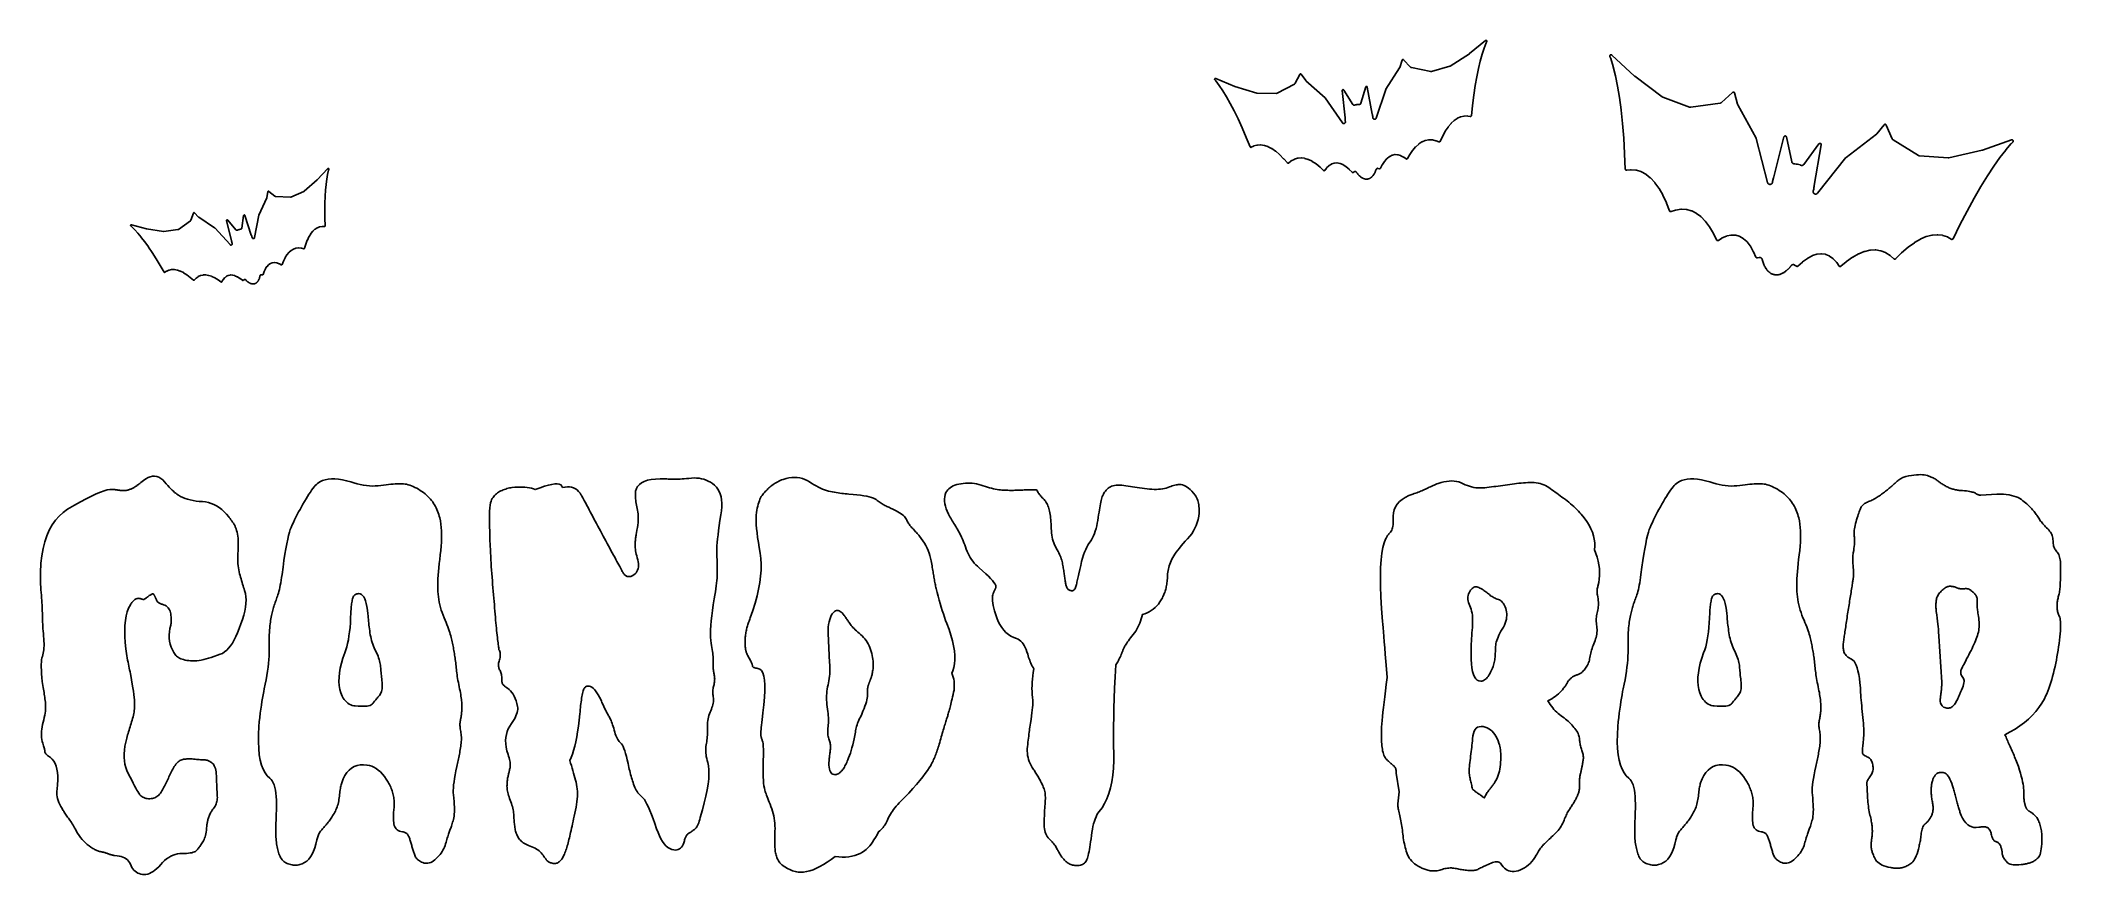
# Model space of a CAD drawing. Header units: millimetres. Extents: x 5 to 295, y 5 to 125.
import ezdxf

# ---------------------------------------------------------------- set-up
doc = ezdxf.new("R2010")
doc.units = ezdxf.units.MM

msp = doc.modelspace()

# ---------------------------------------------------------------- linework, layer by layer
at = {"layer": 'Schnitt'}
for points in [[(173.634, 119.297), (173.623, 119.292), (173.613, 119.286), (173.604, 119.279), (173.595, 119.271), (173.587, 119.262), (173.58, 119.252), (173.574, 119.242), (173.569, 119.231), (173.565, 119.22), (173.562, 119.208), (173.561, 119.196), (173.561, 119.184), (173.561, 119.172), (173.563, 119.16), (173.567, 119.149), (173.571, 119.138), (173.576, 119.127), (173.583, 119.117), (173.59, 119.108), (173.721, 118.958), (173.723, 118.956), (173.732, 118.945), (173.733, 118.943), (174.219, 118.303), (174.22, 118.302), (174.226, 118.292), (174.227, 118.291), (174.73, 117.546), (174.731, 117.545), (174.736, 117.537), (174.737, 117.536), (175.256, 116.686), (175.256, 116.685), (175.26, 116.678), (175.261, 116.677), (175.795, 115.723), (175.796, 115.722), (175.799, 115.716), (175.799, 115.716), (176.349, 114.657), (176.35, 114.656), (176.352, 114.651), (176.353, 114.651), (176.918, 113.488), (176.918, 113.488), (176.92, 113.484), (176.92, 113.483), (177.501, 112.217), (177.502, 112.213), (178.098, 110.842), (178.099, 110.839), (178.661, 109.482), (178.666, 109.471), (178.672, 109.461), (178.679, 109.452), (178.687, 109.444), (178.695, 109.436), (178.704, 109.429), (178.714, 109.423), (178.725, 109.418), (178.735, 109.414), (178.747, 109.411), (178.758, 109.409), (178.77, 109.408), (178.781, 109.408), (178.793, 109.41), (178.804, 109.412), (178.815, 109.416), (178.826, 109.421), (179.16, 109.588), (179.162, 109.589), (179.18, 109.597), (179.185, 109.599), (179.204, 109.605), (179.206, 109.605), (179.643, 109.725), (179.646, 109.726), (179.666, 109.73), (179.672, 109.731), (179.692, 109.733), (179.695, 109.733), (180.143, 109.76), (180.146, 109.76), (180.166, 109.761), (180.172, 109.76), (180.191, 109.758), (180.194, 109.758), (180.661, 109.692), (180.664, 109.692), (180.681, 109.688), (180.687, 109.687), (180.703, 109.682), (180.706, 109.681), (181.195, 109.519), (181.197, 109.518), (181.211, 109.513), (181.216, 109.511), (181.229, 109.505), (181.231, 109.504), (181.743, 109.242), (181.746, 109.24), (181.769, 109.226), (181.772, 109.224), (182.305, 108.86), (182.308, 108.858), (182.325, 108.845), (182.327, 108.843), (182.881, 108.374), (182.883, 108.372), (182.896, 108.361), (182.898, 108.359), (183.471, 107.785), (183.472, 107.784), (183.482, 107.773), (183.483, 107.772), (184.005, 107.174), (184.013, 107.165), (184.022, 107.157), (184.032, 107.15), (184.043, 107.144), (184.054, 107.14), (184.066, 107.136), (184.078, 107.134), (184.09, 107.133), (184.102, 107.133), (184.114, 107.134), (184.126, 107.136), (184.137, 107.14), (184.148, 107.145), (184.159, 107.151), (184.169, 107.158), (184.517, 107.429), (184.519, 107.431), (184.533, 107.44), (184.537, 107.443), (184.551, 107.452), (184.553, 107.453), (184.982, 107.683), (184.985, 107.684), (185.002, 107.692), (185.007, 107.694), (185.025, 107.701), (185.028, 107.702), (185.463, 107.836), (185.466, 107.836), (185.485, 107.841), (185.491, 107.842), (185.511, 107.845), (185.514, 107.846), (185.96, 107.887), (185.963, 107.887), (185.983, 107.888), (185.989, 107.888), (186.009, 107.887), (186.012, 107.886), (186.476, 107.835), (186.479, 107.834), (186.496, 107.831), (186.502, 107.83), (186.519, 107.826), (186.522, 107.825), (187.007, 107.678), (187.01, 107.677), (187.024, 107.672), (187.029, 107.67), (187.043, 107.664), (187.045, 107.663), (187.553, 107.416), (187.556, 107.415), (187.58, 107.401), (187.583, 107.399), (188.113, 107.05), (188.116, 107.049), (188.133, 107.035), (188.136, 107.033), (188.687, 106.581), (188.689, 106.579), (188.702, 106.567), (188.704, 106.565), (189.185, 106.095), (189.194, 106.087), (189.203, 106.08), (189.214, 106.074), (189.225, 106.07), (189.236, 106.066), (189.247, 106.063), (189.259, 106.061), (189.271, 106.061), (189.283, 106.062), (189.295, 106.064), (189.306, 106.067), (189.317, 106.071), (189.328, 106.077), (189.338, 106.083), (189.347, 106.09), (189.356, 106.098), (189.364, 106.107), (189.611, 106.426), (189.613, 106.428), (189.622, 106.439), (189.625, 106.442), (189.636, 106.453), (189.637, 106.455), (189.962, 106.761), (189.964, 106.763), (189.978, 106.775), (189.983, 106.779), (189.998, 106.79), (190.001, 106.791), (190.325, 106.996), (190.328, 106.998), (190.348, 107.009), (190.355, 107.012), (190.376, 107.02), (190.379, 107.022), (190.706, 107.133), (190.708, 107.133), (190.724, 107.138), (190.729, 107.139), (190.744, 107.142), (190.749, 107.143), (190.766, 107.145), (190.769, 107.145), (191.105, 107.169), (191.108, 107.169), (191.124, 107.169), (191.129, 107.169), (191.144, 107.168), (191.149, 107.168), (191.165, 107.166), (191.167, 107.165), (191.524, 107.101), (191.527, 107.1), (191.547, 107.095), (191.553, 107.093), (191.573, 107.086), (191.576, 107.085), (191.96, 106.926), (191.962, 106.925), (191.977, 106.918), (191.982, 106.916), (191.996, 106.907), (191.998, 106.906), (192.408, 106.646), (192.411, 106.644), (192.434, 106.628), (192.437, 106.625), (192.87, 106.262), (192.873, 106.26), (192.889, 106.245), (192.891, 106.243), (193.289, 105.833), (193.298, 105.824), (193.307, 105.817), (193.318, 105.811), (193.329, 105.805), (193.34, 105.801), (193.352, 105.798), (193.364, 105.797), (193.376, 105.796), (193.388, 105.797), (193.4, 105.799), (193.412, 105.802), (193.423, 105.807), (193.434, 105.812), (193.606, 105.91), (193.609, 105.912), (193.626, 105.921), (193.631, 105.923), (193.648, 105.93), (193.654, 105.931), (193.671, 105.936), (193.677, 105.938), (193.695, 105.941), (193.701, 105.941), (193.719, 105.943), (193.725, 105.943), (193.743, 105.942), (193.749, 105.942), (193.767, 105.939), (193.772, 105.938), (193.79, 105.934), (193.796, 105.933), (193.813, 105.927), (193.818, 105.924), (193.835, 105.917), (193.84, 105.914), (193.856, 105.905), (193.861, 105.902), (193.875, 105.891), (193.88, 105.887), (193.893, 105.875), (193.897, 105.871), (193.91, 105.858), (193.913, 105.853), (193.925, 105.838), (193.927, 105.835), (193.936, 105.821), (193.937, 105.82), (193.938, 105.819), (193.939, 105.817), (193.995, 105.738), (193.996, 105.736), (193.997, 105.735), (193.998, 105.734), (194.055, 105.657), (194.057, 105.656), (194.058, 105.655), (194.059, 105.653), (194.117, 105.58), (194.118, 105.579), (194.119, 105.578), (194.12, 105.576), (194.179, 105.507), (194.18, 105.506), (194.181, 105.504), (194.182, 105.503), (194.241, 105.437), (194.243, 105.436), (194.244, 105.434), (194.245, 105.433), (194.305, 105.371), (194.306, 105.369), (194.308, 105.368), (194.309, 105.367), (194.369, 105.308), (194.37, 105.307), (194.372, 105.305), (194.374, 105.304), (194.434, 105.25), (194.435, 105.248), (194.437, 105.247), (194.439, 105.245), (194.499, 105.195), (194.501, 105.193), (194.503, 105.192), (194.504, 105.19), (194.565, 105.143), (194.567, 105.142), (194.569, 105.14), (194.571, 105.139), (194.631, 105.096), (194.633, 105.095), (194.635, 105.093), (194.637, 105.092), (194.697, 105.053), (194.7, 105.052), (194.702, 105.05), (194.704, 105.049), (194.764, 105.014), (194.766, 105.012), (194.769, 105.011), (194.772, 105.01), (194.831, 104.979), (194.834, 104.977), (194.836, 104.976), (194.839, 104.975), (194.898, 104.948), (194.901, 104.946), (194.904, 104.945), (194.907, 104.944), (194.965, 104.921), (194.968, 104.919), (194.971, 104.918), (194.974, 104.917), (195.032, 104.898), (195.035, 104.897), (195.038, 104.896), (195.042, 104.895), (195.099, 104.879), (195.102, 104.878), (195.106, 104.877), (195.109, 104.877), (195.166, 104.865), (195.169, 104.864), (195.173, 104.863), (195.176, 104.863), (195.232, 104.854), (195.236, 104.854), (195.24, 104.853), (195.243, 104.853), (195.299, 104.848), (195.302, 104.848), (195.306, 104.848), (195.31, 104.847), (195.364, 104.846), (195.368, 104.846), (195.372, 104.846), (195.376, 104.846), (195.43, 104.849), (195.434, 104.849), (195.438, 104.849), (195.442, 104.849), (195.495, 104.855), (195.499, 104.856), (195.503, 104.856), (195.507, 104.857), (195.56, 104.866), (195.564, 104.867), (195.567, 104.868), (195.571, 104.868), (195.624, 104.881), (195.627, 104.882), (195.631, 104.883), (195.635, 104.884), (195.687, 104.9), (195.691, 104.902), (195.694, 104.903), (195.698, 104.904), (195.75, 104.924), (195.753, 104.925), (195.756, 104.927), (195.76, 104.928), (195.811, 104.952), (195.815, 104.953), (195.818, 104.955), (195.821, 104.957), (195.872, 104.984), (195.875, 104.985), (195.878, 104.987), (195.881, 104.989), (195.932, 105.02), (195.935, 105.022), (195.938, 105.023), (195.94, 105.025), (195.991, 105.06), (195.993, 105.062), (195.996, 105.064), (195.999, 105.066), (196.048, 105.104), (196.051, 105.106), (196.053, 105.108), (196.056, 105.11), (196.105, 105.153), (196.107, 105.155), (196.109, 105.157), (196.111, 105.159), (196.16, 105.205), (196.162, 105.207), (196.164, 105.209), (196.166, 105.211), (196.214, 105.261), (196.216, 105.263), (196.217, 105.265), (196.219, 105.267), (196.266, 105.321), (196.268, 105.323), (196.27, 105.325), (196.271, 105.327), (196.317, 105.385), (196.319, 105.386), (196.32, 105.388), (196.322, 105.39), (196.367, 105.452), (196.368, 105.454), (196.37, 105.456), (196.371, 105.458), (196.415, 105.523), (196.416, 105.525), (196.417, 105.527), (196.418, 105.529), (196.461, 105.597), (196.462, 105.599), (196.463, 105.601), (196.465, 105.603), (196.506, 105.675), (196.507, 105.677), (196.508, 105.679), (196.509, 105.681), (196.549, 105.757), (196.55, 105.758), (196.551, 105.76), (196.552, 105.762), (196.59, 105.841), (196.591, 105.843), (196.592, 105.845), (196.593, 105.846), (196.63, 105.929), (196.631, 105.931), (196.631, 105.932), (196.632, 105.934), (196.668, 106.02), (196.668, 106.022), (196.669, 106.023), (196.67, 106.025), (196.704, 106.114), (196.704, 106.115), (196.705, 106.117), (196.705, 106.118), (196.738, 106.211), (196.738, 106.212), (196.739, 106.214), (196.739, 106.215), (196.744, 106.231), (196.745, 106.234), (196.752, 106.252), (196.755, 106.258), (196.763, 106.274), (196.766, 106.279), (196.775, 106.294), (196.779, 106.299), (196.79, 106.313), (196.794, 106.318), (196.806, 106.331), (196.81, 106.335), (196.824, 106.347), (196.829, 106.351), (196.843, 106.361), (196.849, 106.364), (196.864, 106.373), (196.87, 106.375), (196.886, 106.383), (196.892, 106.385), (196.909, 106.39), (196.915, 106.392), (196.932, 106.396), (196.938, 106.396), (196.956, 106.398), (196.962, 106.399), (196.98, 106.399), (196.986, 106.399), (197.004, 106.397), (197.01, 106.396), (197.029, 106.393), (197.032, 106.392), (197.224, 106.345), (197.236, 106.342), (197.248, 106.341), (197.26, 106.341), (197.272, 106.343), (197.284, 106.345), (197.296, 106.349), (197.307, 106.354), (197.318, 106.36), (197.328, 106.367), (197.337, 106.376), (197.345, 106.384), (197.352, 106.394), (197.358, 106.405), (197.628, 106.909), (197.629, 106.911), (197.641, 106.93), (197.642, 106.932), (197.959, 107.401), (197.961, 107.404), (197.978, 107.427), (197.981, 107.43), (198.303, 107.792), (198.305, 107.794), (198.316, 107.806), (198.32, 107.81), (198.333, 107.821), (198.335, 107.822), (198.659, 108.081), (198.662, 108.083), (198.679, 108.095), (198.684, 108.098), (198.703, 108.109), (198.705, 108.11), (199.03, 108.27), (199.033, 108.271), (199.047, 108.278), (199.052, 108.28), (199.066, 108.285), (199.071, 108.286), (199.087, 108.29), (199.089, 108.291), (199.419, 108.361), (199.422, 108.361), (199.438, 108.364), (199.443, 108.365), (199.459, 108.366), (199.464, 108.366), (199.48, 108.366), (199.483, 108.366), (199.827, 108.35), (199.831, 108.349), (199.854, 108.347), (199.861, 108.346), (199.883, 108.341), (199.886, 108.34), (200.255, 108.232), (200.257, 108.232), (200.275, 108.225), (200.281, 108.223), (200.298, 108.215), (200.301, 108.214), (200.697, 108.009), (200.699, 108.008), (200.712, 108), (200.716, 107.998), (200.728, 107.99), (200.73, 107.988), (201.056, 107.751), (201.066, 107.744), (201.076, 107.739), (201.087, 107.734), (201.099, 107.731), (201.11, 107.729), (201.122, 107.728), (201.134, 107.728), (201.146, 107.729), (201.157, 107.732), (201.169, 107.735), (201.18, 107.74), (201.19, 107.746), (201.2, 107.753), (201.209, 107.76), (201.217, 107.769), (201.224, 107.778), (201.231, 107.788), (201.563, 108.373), (201.565, 108.375), (201.574, 108.39), (201.576, 108.392), (201.981, 108.979), (201.982, 108.982), (201.996, 108.999), (201.998, 109.002), (202.411, 109.483), (202.414, 109.486), (202.433, 109.505), (202.436, 109.508), (202.856, 109.885), (202.858, 109.887), (202.87, 109.896), (202.873, 109.899), (202.886, 109.908), (202.888, 109.909), (203.314, 110.185), (203.316, 110.187), (203.332, 110.196), (203.337, 110.198), (203.353, 110.206), (203.356, 110.207), (203.787, 110.384), (203.79, 110.385), (203.809, 110.392), (203.814, 110.394), (203.834, 110.398), (203.837, 110.399), (204.277, 110.483), (204.28, 110.483), (204.3, 110.486), (204.306, 110.486), (204.326, 110.487), (204.329, 110.487), (204.784, 110.478), (204.787, 110.478), (204.806, 110.477), (204.812, 110.476), (204.831, 110.473), (204.833, 110.473), (205.309, 110.37), (205.311, 110.369), (205.327, 110.365), (205.332, 110.364), (205.348, 110.358), (205.35, 110.357), (205.76, 110.192), (205.771, 110.188), (205.783, 110.185), (205.795, 110.184), (205.807, 110.184), (205.819, 110.184), (205.831, 110.186), (205.843, 110.19), (205.854, 110.194), (205.865, 110.2), (205.875, 110.206), (205.884, 110.214), (205.893, 110.223), (205.901, 110.232), (205.908, 110.242), (205.913, 110.253), (206.249, 110.971), (206.25, 110.973), (206.257, 110.986), (206.258, 110.988), (206.651, 111.697), (206.652, 111.699), (206.661, 111.714), (206.662, 111.716), (207.066, 112.32), (207.067, 112.322), (207.08, 112.339), (207.082, 112.342), (207.494, 112.839), (207.497, 112.842), (207.515, 112.861), (207.517, 112.864), (207.937, 113.257), (207.939, 113.259), (207.95, 113.268), (207.953, 113.271), (207.965, 113.28), (207.967, 113.281), (208.393, 113.573), (208.395, 113.574), (208.41, 113.583), (208.415, 113.586), (208.43, 113.594), (208.433, 113.595), (208.863, 113.787), (208.866, 113.788), (208.884, 113.796), (208.89, 113.797), (208.909, 113.803), (208.912, 113.803), (209.351, 113.901), (209.354, 113.902), (209.373, 113.905), (209.38, 113.906), (209.4, 113.907), (209.403, 113.907), (209.855, 113.913), (209.858, 113.913), (209.877, 113.912), (209.883, 113.912), (209.902, 113.909), (209.905, 113.909), (210.272, 113.84), (210.284, 113.838), (210.295, 113.838), (210.307, 113.839), (210.318, 113.84), (210.33, 113.843), (210.34, 113.847), (210.351, 113.852), (210.361, 113.858), (210.37, 113.865), (210.379, 113.873), (210.387, 113.881), (210.394, 113.891), (210.4, 113.901), (210.405, 113.911), (210.409, 113.922), (210.412, 113.933), (210.413, 113.944), (210.579, 115.402), (210.58, 115.407), (210.774, 116.888), (210.775, 116.892), (210.984, 118.27), (210.984, 118.271), (210.985, 118.276), (210.985, 118.276), (211.208, 119.549), (211.208, 119.55), (211.209, 119.556), (211.209, 119.556), (211.446, 120.725), (211.446, 120.726), (211.448, 120.733), (211.448, 120.734), (211.699, 121.798), (211.699, 121.799), (211.701, 121.807), (211.701, 121.808), (211.966, 122.768), (211.966, 122.769), (211.969, 122.778), (211.969, 122.78), (212.247, 123.634), (212.248, 123.636), (212.252, 123.647), (212.252, 123.649), (212.543, 124.398), (212.543, 124.399), (212.549, 124.413), (212.55, 124.415), (212.635, 124.595), (212.639, 124.606), (212.643, 124.618), (212.645, 124.629), (212.646, 124.641), (212.646, 124.653), (212.645, 124.665), (212.642, 124.677), (212.639, 124.688), (212.634, 124.699), (212.628, 124.71), (212.621, 124.719), (212.613, 124.728), (212.605, 124.737), (212.595, 124.744), (212.585, 124.75), (212.575, 124.756), (212.563, 124.76), (212.552, 124.763), (212.54, 124.765), (212.528, 124.766), (212.516, 124.766), (212.504, 124.764), (212.493, 124.761), (212.481, 124.757), (212.471, 124.752), (212.46, 124.746), (212.451, 124.739), (210.148, 122.877), (210.145, 122.875), (210.127, 122.862), (210.125, 122.86), (207.392, 121.084), (207.389, 121.083), (207.373, 121.073), (207.368, 121.07), (207.351, 121.063), (207.346, 121.061), (207.328, 121.055), (207.325, 121.054), (204.702, 120.295), (204.699, 120.294), (204.681, 120.29), (204.675, 120.289), (204.658, 120.287), (204.652, 120.286), (204.635, 120.285), (204.629, 120.286), (204.611, 120.287), (204.606, 120.287), (204.587, 120.29), (204.584, 120.291), (201.807, 120.863), (201.804, 120.864), (201.785, 120.869), (201.779, 120.871), (201.762, 120.877), (201.756, 120.88), (201.74, 120.888), (201.735, 120.891), (201.719, 120.9), (201.714, 120.904), (201.7, 120.915), (201.695, 120.919), (201.681, 120.932), (201.679, 120.935), (200.684, 121.982), (200.675, 121.99), (200.666, 121.997), (200.656, 122.003), (200.646, 122.009), (200.635, 122.013), (200.623, 122.016), (200.612, 122.018), (200.6, 122.019), (200.588, 122.019), (200.577, 122.017), (200.565, 122.015), (200.554, 122.011), (200.543, 122.006), (200.533, 122.001), (200.523, 121.994), (200.514, 121.986), (200.506, 121.978), (200.499, 121.968), (200.493, 121.959), (200.487, 121.948), (200.483, 121.937), (200.129, 120.884), (200.128, 120.881), (200.119, 120.858), (200.116, 120.852), (200.104, 120.831), (200.103, 120.828), (198.14, 117.76), (198.133, 117.747), (198.128, 117.733), (196.743, 113.609), (196.742, 113.607), (196.735, 113.589), (196.732, 113.583), (196.724, 113.568), (196.721, 113.563), (196.712, 113.548), (196.709, 113.543), (196.698, 113.529), (196.694, 113.525), (196.682, 113.512), (196.677, 113.508), (196.664, 113.497), (196.659, 113.493), (196.645, 113.483), (196.64, 113.48), (196.625, 113.471), (196.619, 113.469), (196.603, 113.461), (196.598, 113.459), (196.581, 113.454), (196.576, 113.452), (196.558, 113.448), (196.553, 113.447), (196.535, 113.445), (196.529, 113.445), (196.512, 113.444), (196.506, 113.445), (196.488, 113.446), (196.483, 113.447), (196.465, 113.45), (196.46, 113.451), (196.443, 113.456), (196.437, 113.457), (196.421, 113.464), (196.415, 113.466), (196.399, 113.474), (196.394, 113.477), (196.379, 113.486), (196.375, 113.489), (196.361, 113.5), (196.356, 113.504), (196.344, 113.516), (196.34, 113.52), (196.328, 113.534), (196.324, 113.538), (196.314, 113.553), (196.311, 113.558), (196.302, 113.573), (196.3, 113.578), (196.292, 113.594), (196.29, 113.599), (196.285, 113.616), (196.283, 113.622), (196.279, 113.64), (196.278, 113.643), (196.276, 113.656), (196.275, 113.66), (196.272, 113.688), (196.272, 113.692), (196.271, 113.712), (196.271, 113.716), (196.271, 113.72), (196.27, 113.724), (196.257, 113.843), (196.257, 113.847), (196.256, 113.85), (196.256, 113.854), (196.235, 113.972), (196.235, 113.975), (196.234, 113.979), (196.233, 113.983), (196.205, 114.099), (196.204, 114.103), (196.203, 114.106), (196.202, 114.11), (196.189, 114.152), (196.188, 114.156), (196.181, 114.181), (196.181, 114.185), (195.481, 118.071), (195.479, 118.083), (195.475, 118.094), (195.47, 118.105), (195.464, 118.115), (195.457, 118.125), (195.449, 118.134), (195.44, 118.142), (195.431, 118.149), (195.421, 118.155), (195.41, 118.16), (195.399, 118.164), (195.387, 118.167), (195.375, 118.169), (195.364, 118.17), (195.352, 118.169), (195.34, 118.167), (195.328, 118.165), (195.317, 118.161), (195.306, 118.155), (195.296, 118.149), (195.287, 118.142), (195.278, 118.134), (195.27, 118.125), (195.263, 118.116), (195.257, 118.105), (195.252, 118.095), (195.248, 118.083), (194.567, 115.743), (194.566, 115.74), (194.559, 115.721), (194.557, 115.716), (194.549, 115.699), (194.547, 115.694), (194.537, 115.678), (194.534, 115.673), (194.523, 115.659), (194.519, 115.654), (194.507, 115.64), (194.503, 115.636), (194.489, 115.624), (194.485, 115.62), (194.47, 115.61), (194.465, 115.606), (194.449, 115.597), (194.444, 115.594), (194.428, 115.587), (194.422, 115.584), (194.405, 115.579), (194.399, 115.577), (194.381, 115.573), (194.375, 115.572), (194.357, 115.569), (194.351, 115.569), (194.332, 115.568), (194.329, 115.568), (194.265, 115.57), (194.261, 115.57), (194.257, 115.57), (194.253, 115.57), (194.134, 115.565), (194.13, 115.565), (194.126, 115.564), (194.122, 115.564), (194.004, 115.551), (194, 115.551), (193.996, 115.55), (193.992, 115.55), (193.875, 115.529), (193.871, 115.529), (193.867, 115.528), (193.863, 115.527), (193.748, 115.499), (193.744, 115.498), (193.74, 115.497), (193.736, 115.496), (193.675, 115.477), (193.672, 115.476), (193.653, 115.471), (193.647, 115.47), (193.629, 115.467), (193.623, 115.466), (193.605, 115.465), (193.599, 115.465), (193.581, 115.466), (193.575, 115.467), (193.557, 115.47), (193.551, 115.471), (193.534, 115.475), (193.528, 115.477), (193.511, 115.483), (193.505, 115.486), (193.489, 115.494), (193.484, 115.497), (193.468, 115.506), (193.463, 115.51), (193.449, 115.521), (193.444, 115.525), (193.431, 115.537), (193.427, 115.541), (193.415, 115.555), (193.411, 115.56), (193.4, 115.576), (193.398, 115.578), (192.098, 117.641), (192.091, 117.65), (192.084, 117.659), (192.075, 117.668), (192.066, 117.675), (192.056, 117.681), (192.045, 117.687), (192.034, 117.691), (192.022, 117.694), (192.011, 117.696), (191.999, 117.697), (191.987, 117.696), (191.975, 117.695), (191.963, 117.692), (191.952, 117.688), (191.941, 117.683), (191.931, 117.677), (191.921, 117.67), (191.913, 117.662), (191.904, 117.653), (191.897, 117.644), (191.891, 117.634), (191.886, 117.623), (191.882, 117.612), (191.879, 117.6), (191.877, 117.588), (191.877, 117.576), (191.877, 117.565), (192.276, 113.636), (192.277, 113.632), (192.278, 113.606), (192.278, 113.602), (192.277, 113.559), (192.276, 113.555), (192.277, 113.551), (192.277, 113.547), (192.282, 113.428), (192.282, 113.424), (192.282, 113.42), (192.282, 113.416), (192.295, 113.298), (192.296, 113.294), (192.296, 113.29), (192.297, 113.286), (192.317, 113.169), (192.318, 113.165), (192.319, 113.161), (192.32, 113.157), (192.324, 113.138), (192.325, 113.134), (192.33, 113.105), (192.331, 113.101), (192.332, 113.089), (192.332, 113.086), (192.333, 113.067), (192.333, 113.061), (192.332, 113.043), (192.332, 113.037), (192.329, 113.02), (192.328, 113.014), (192.324, 112.997), (192.322, 112.992), (192.316, 112.975), (192.314, 112.97), (192.307, 112.954), (192.304, 112.948), (192.295, 112.933), (192.292, 112.928), (192.281, 112.914), (192.278, 112.91), (192.266, 112.897), (192.262, 112.892), (192.249, 112.88), (192.244, 112.877), (192.23, 112.866), (192.226, 112.863), (192.211, 112.854), (192.205, 112.851), (192.19, 112.843), (192.184, 112.841), (192.168, 112.835), (192.162, 112.833), (192.145, 112.829), (192.139, 112.828), (192.122, 112.825), (192.116, 112.824), (192.099, 112.823), (192.093, 112.823), (192.075, 112.824), (192.069, 112.824), (192.052, 112.827), (192.046, 112.828), (192.029, 112.832), (192.023, 112.833), (192.007, 112.839), (192.001, 112.841), (191.985, 112.849), (191.98, 112.851), (191.965, 112.86), (191.96, 112.863), (191.946, 112.874), (191.941, 112.877), (191.928, 112.889), (191.924, 112.893), (191.912, 112.906), (191.908, 112.91), (191.896, 112.926), (191.895, 112.928), (189.426, 116.511), (189.417, 116.522), (189.407, 116.533), (186.675, 118.941), (186.673, 118.943), (186.656, 118.96), (186.651, 118.966), (186.636, 118.984), (186.634, 118.987), (186.004, 119.902), (185.997, 119.912), (185.989, 119.92), (185.98, 119.928), (185.97, 119.935), (185.96, 119.941), (185.949, 119.946), (185.938, 119.949), (185.927, 119.952), (185.915, 119.954), (185.903, 119.954), (185.892, 119.953), (185.88, 119.952), (185.869, 119.949), (185.858, 119.944), (185.847, 119.939), (185.837, 119.933), (185.828, 119.926), (185.819, 119.918), (185.811, 119.909), (185.804, 119.9), (185.798, 119.89), (185.131, 118.609), (185.129, 118.606), (185.119, 118.589), (185.116, 118.584), (185.105, 118.569), (185.101, 118.565), (185.089, 118.551), (185.085, 118.547), (185.071, 118.535), (185.067, 118.531), (185.052, 118.52), (185.047, 118.517), (185.03, 118.507), (185.027, 118.505), (182.515, 117.189), (182.513, 117.188), (182.496, 117.18), (182.49, 117.178), (182.474, 117.172), (182.468, 117.17), (182.451, 117.166), (182.446, 117.165), (182.428, 117.162), (182.423, 117.162), (182.404, 117.161), (182.401, 117.161), (179.67, 117.167), (179.667, 117.167), (179.648, 117.168), (179.642, 117.169), (179.625, 117.171), (179.619, 117.173), (179.601, 117.177), (179.598, 117.178), (176.481, 118.132), (176.478, 118.133), (176.458, 118.14), (176.455, 118.142), (173.727, 119.297), (173.716, 119.301), (173.705, 119.304), (173.693, 119.306), (173.681, 119.307), (173.669, 119.306), (173.657, 119.304), (173.645, 119.301)], [(230.464, 122.713), (230.446, 122.711), (230.429, 122.708), (230.412, 122.703), (230.395, 122.696), (230.379, 122.687), (230.364, 122.677), (230.351, 122.666), (230.338, 122.653), (230.327, 122.639), (230.317, 122.624), (230.309, 122.608), (230.302, 122.591), (230.297, 122.574), (230.294, 122.556), (230.293, 122.539), (230.293, 122.521), (230.295, 122.503), (230.299, 122.485), (230.305, 122.468), (230.413, 122.19), (230.414, 122.187), (230.421, 122.166), (230.422, 122.163), (230.778, 121.012), (230.779, 121.01), (230.783, 120.993), (230.784, 120.99), (231.11, 119.682), (231.111, 119.68), (231.114, 119.666), (231.114, 119.664), (231.41, 118.2), (231.41, 118.199), (231.412, 118.187), (231.412, 118.185), (231.676, 116.566), (231.677, 116.565), (231.678, 116.555), (231.678, 116.554), (231.911, 114.78), (231.911, 114.778), (231.912, 114.77), (231.912, 114.769), (232.112, 112.841), (232.112, 112.84), (232.113, 112.832), (232.113, 112.831), (232.281, 110.75), (232.282, 110.742), (232.418, 108.506), (232.418, 108.499), (232.514, 106.299), (232.516, 106.282), (232.519, 106.265), (232.524, 106.248), (232.53, 106.232), (232.538, 106.216), (232.548, 106.202), (232.558, 106.188), (232.571, 106.176), (232.584, 106.164), (232.598, 106.154), (232.613, 106.146), (232.629, 106.139), (232.646, 106.133), (232.663, 106.129), (232.68, 106.127), (232.697, 106.127), (232.714, 106.128), (233.271, 106.192), (233.275, 106.192), (233.304, 106.194), (233.313, 106.194), (233.342, 106.193), (233.346, 106.193), (234.022, 106.138), (234.027, 106.137), (234.057, 106.133), (234.066, 106.131), (234.096, 106.124), (234.1, 106.123), (234.746, 105.931), (234.751, 105.929), (234.778, 105.919), (234.787, 105.916), (234.813, 105.904), (234.817, 105.902), (235.441, 105.569), (235.445, 105.567), (235.468, 105.553), (235.474, 105.549), (235.496, 105.533), (235.499, 105.531), (236.105, 105.051), (236.108, 105.049), (236.125, 105.034), (236.13, 105.029), (236.146, 105.014), (236.148, 105.011), (236.735, 104.379), (236.738, 104.375), (236.763, 104.344), (236.767, 104.339), (237.331, 103.552), (237.334, 103.548), (237.351, 103.521), (237.354, 103.517), (237.894, 102.572), (237.896, 102.569), (237.908, 102.546), (237.909, 102.542), (238.423, 101.44), (238.424, 101.437), (238.433, 101.417), (238.434, 101.415), (238.862, 100.304), (238.869, 100.287), (238.878, 100.271), (238.889, 100.257), (238.901, 100.243), (238.914, 100.231), (238.929, 100.22), (238.944, 100.21), (238.96, 100.202), (238.978, 100.196), (238.995, 100.192), (239.013, 100.189), (239.031, 100.189), (239.05, 100.19), (239.068, 100.193), (239.085, 100.197), (239.715, 100.401), (239.719, 100.402), (239.743, 100.409), (239.75, 100.411), (239.775, 100.415), (239.779, 100.416), (240.501, 100.52), (240.505, 100.521), (240.533, 100.523), (240.542, 100.524), (240.57, 100.524), (240.575, 100.524), (241.256, 100.489), (241.261, 100.489), (241.291, 100.485), (241.3, 100.484), (241.33, 100.478), (241.334, 100.477), (241.984, 100.306), (241.989, 100.304), (242.017, 100.295), (242.026, 100.292), (242.053, 100.28), (242.057, 100.278), (242.684, 99.968), (242.688, 99.966), (242.711, 99.953), (242.718, 99.948), (242.741, 99.933), (242.744, 99.931), (243.353, 99.474), (243.356, 99.472), (243.374, 99.457), (243.379, 99.452), (243.395, 99.436), (243.398, 99.434), (243.987, 98.826), (243.991, 98.821), (244.018, 98.79), (244.022, 98.786), (244.589, 98.022), (244.592, 98.019), (244.611, 97.991), (244.613, 97.987), (245.157, 97.066), (245.159, 97.063), (245.172, 97.039), (245.174, 97.035), (245.61, 96.126), (245.619, 96.11), (245.629, 96.096), (245.64, 96.082), (245.653, 96.07), (245.667, 96.058), (245.682, 96.049), (245.698, 96.04), (245.714, 96.034), (245.731, 96.029), (245.749, 96.026), (245.767, 96.024), (245.784, 96.024), (245.802, 96.026), (245.82, 96.03), (245.837, 96.036), (245.853, 96.043), (245.868, 96.052), (246.381, 96.373), (246.384, 96.375), (246.403, 96.386), (246.409, 96.39), (246.429, 96.399), (246.432, 96.401), (247.047, 96.666), (247.051, 96.668), (247.077, 96.678), (247.086, 96.68), (247.113, 96.688), (247.118, 96.689), (247.68, 96.811), (247.685, 96.812), (247.719, 96.817), (247.73, 96.818), (247.764, 96.819), (247.769, 96.819), (248.286, 96.808), (248.29, 96.808), (248.315, 96.806), (248.323, 96.805), (248.346, 96.802), (248.353, 96.8), (248.378, 96.795), (248.381, 96.794), (248.868, 96.654), (248.871, 96.653), (248.894, 96.645), (248.901, 96.643), (248.922, 96.634), (248.929, 96.631), (248.95, 96.619), (248.953, 96.618), (249.423, 96.343), (249.427, 96.341), (249.453, 96.324), (249.461, 96.318), (249.485, 96.298), (249.489, 96.295), (249.948, 95.874), (249.95, 95.871), (249.968, 95.854), (249.973, 95.848), (249.989, 95.829), (249.992, 95.826), (250.436, 95.25), (250.44, 95.245), (250.463, 95.21), (250.466, 95.205), (250.891, 94.47), (250.893, 94.466), (250.908, 94.437), (250.91, 94.433), (251.26, 93.651), (251.268, 93.634), (251.278, 93.619), (251.29, 93.605), (251.302, 93.592), (251.316, 93.58), (251.332, 93.57), (251.348, 93.561), (251.365, 93.554), (251.382, 93.549), (251.4, 93.546), (251.418, 93.544), (251.437, 93.545), (251.455, 93.547), (251.747, 93.597), (251.752, 93.598), (251.781, 93.602), (251.79, 93.602), (251.817, 93.603), (251.826, 93.603), (251.852, 93.6), (251.861, 93.599), (251.888, 93.595), (251.897, 93.592), (251.923, 93.585), (251.931, 93.582), (251.956, 93.572), (251.964, 93.568), (251.988, 93.556), (251.996, 93.551), (252.019, 93.537), (252.026, 93.531), (252.047, 93.514), (252.054, 93.508), (252.073, 93.489), (252.079, 93.483), (252.096, 93.462), (252.102, 93.455), (252.117, 93.432), (252.121, 93.425), (252.134, 93.401), (252.138, 93.393), (252.148, 93.368), (252.151, 93.359), (252.16, 93.331), (252.161, 93.327), (252.167, 93.302), (252.167, 93.3), (252.168, 93.298), (252.169, 93.295), (252.207, 93.154), (252.208, 93.152), (252.209, 93.149), (252.209, 93.147), (252.251, 93.01), (252.252, 93.008), (252.252, 93.005), (252.253, 93.003), (252.298, 92.87), (252.298, 92.868), (252.299, 92.865), (252.3, 92.863), (252.347, 92.735), (252.348, 92.733), (252.349, 92.73), (252.35, 92.727), (252.4, 92.605), (252.401, 92.602), (252.402, 92.599), (252.403, 92.596), (252.455, 92.479), (252.457, 92.476), (252.458, 92.473), (252.459, 92.47), (252.514, 92.357), (252.515, 92.355), (252.517, 92.352), (252.518, 92.349), (252.575, 92.241), (252.576, 92.238), (252.578, 92.235), (252.58, 92.233), (252.639, 92.13), (252.64, 92.127), (252.642, 92.124), (252.644, 92.121), (252.705, 92.025), (252.707, 92.021), (252.709, 92.018), (252.711, 92.015), (252.774, 91.924), (252.776, 91.921), (252.779, 91.918), (252.781, 91.915), (252.846, 91.829), (252.848, 91.826), (252.851, 91.823), (252.853, 91.819), (252.919, 91.74), (252.922, 91.736), (252.925, 91.733), (252.928, 91.73), (252.996, 91.656), (252.999, 91.652), (253.002, 91.649), (253.005, 91.646), (253.074, 91.578), (253.078, 91.574), (253.081, 91.571), (253.084, 91.568), (253.155, 91.505), (253.159, 91.502), (253.162, 91.499), (253.166, 91.496), (253.238, 91.438), (253.242, 91.435), (253.246, 91.432), (253.25, 91.429), (253.322, 91.378), (253.327, 91.375), (253.331, 91.372), (253.335, 91.369), (253.409, 91.323), (253.414, 91.32), (253.418, 91.318), (253.423, 91.315), (253.498, 91.274), (253.503, 91.272), (253.508, 91.269), (253.513, 91.267), (253.588, 91.232), (253.593, 91.229), (253.598, 91.227), (253.604, 91.225), (253.68, 91.195), (253.685, 91.193), (253.691, 91.191), (253.696, 91.189), (253.774, 91.165), (253.779, 91.163), (253.785, 91.162), (253.79, 91.16), (253.869, 91.141), (253.874, 91.14), (253.88, 91.138), (253.886, 91.137), (253.965, 91.123), (253.971, 91.122), (253.977, 91.121), (253.983, 91.121), (254.063, 91.112), (254.069, 91.111), (254.075, 91.11), (254.081, 91.11), (254.162, 91.106), (254.168, 91.106), (254.174, 91.106), (254.179, 91.106), (254.263, 91.107), (254.268, 91.108), (254.274, 91.108), (254.279, 91.108), (254.364, 91.115), (254.369, 91.115), (254.375, 91.116), (254.38, 91.117), (254.466, 91.129), (254.471, 91.13), (254.476, 91.13), (254.482, 91.131), (254.569, 91.149), (254.574, 91.15), (254.579, 91.151), (254.584, 91.152), (254.672, 91.175), (254.677, 91.177), (254.682, 91.178), (254.686, 91.18), (254.776, 91.208), (254.781, 91.21), (254.785, 91.211), (254.789, 91.213), (254.88, 91.247), (254.885, 91.249), (254.889, 91.251), (254.893, 91.252), (254.985, 91.293), (254.989, 91.294), (254.993, 91.296), (254.997, 91.298), (255.09, 91.344), (255.093, 91.346), (255.097, 91.348), (255.101, 91.35), (255.194, 91.402), (255.198, 91.404), (255.201, 91.406), (255.205, 91.408), (255.299, 91.465), (255.302, 91.467), (255.305, 91.469), (255.308, 91.471), (255.403, 91.535), (255.406, 91.537), (255.409, 91.539), (255.412, 91.541), (255.508, 91.61), (255.51, 91.612), (255.513, 91.614), (255.516, 91.616), (255.611, 91.691), (255.614, 91.693), (255.616, 91.695), (255.619, 91.698), (255.714, 91.778), (255.717, 91.78), (255.719, 91.782), (255.721, 91.784), (255.817, 91.871), (255.819, 91.873), (255.821, 91.875), (255.823, 91.877), (255.918, 91.969), (255.92, 91.971), (255.922, 91.973), (255.924, 91.975), (256.019, 92.072), (256.021, 92.074), (256.023, 92.076), (256.025, 92.078), (256.119, 92.181), (256.121, 92.183), (256.122, 92.185), (256.124, 92.187), (256.218, 92.295), (256.219, 92.297), (256.221, 92.299), (256.223, 92.301), (256.315, 92.414), (256.317, 92.416), (256.318, 92.418), (256.32, 92.419), (256.335, 92.44), (256.338, 92.443), (256.357, 92.465), (256.364, 92.472), (256.383, 92.49), (256.39, 92.496), (256.411, 92.513), (256.419, 92.518), (256.441, 92.532), (256.449, 92.537), (256.473, 92.549), (256.482, 92.552), (256.507, 92.562), (256.516, 92.565), (256.542, 92.572), (256.55, 92.573), (256.577, 92.578), (256.586, 92.579), (256.613, 92.58), (256.622, 92.58), (256.649, 92.579), (256.658, 92.579), (256.685, 92.575), (256.693, 92.573), (256.72, 92.567), (256.728, 92.564), (256.754, 92.555), (256.762, 92.552), (256.786, 92.54), (256.794, 92.536), (256.819, 92.521), (256.823, 92.518), (257.07, 92.353), (257.085, 92.344), (257.102, 92.336), (257.119, 92.33), (257.137, 92.326), (257.155, 92.324), (257.173, 92.323), (257.192, 92.324), (257.21, 92.328), (257.227, 92.332), (257.244, 92.339), (257.261, 92.348), (257.276, 92.358), (257.29, 92.369), (257.928, 92.941), (257.932, 92.944), (257.957, 92.964), (257.961, 92.967), (258.647, 93.466), (258.652, 93.469), (258.688, 93.491), (258.693, 93.495), (259.333, 93.84), (259.337, 93.842), (259.359, 93.853), (259.366, 93.856), (259.39, 93.865), (259.393, 93.866), (259.984, 94.064), (259.988, 94.066), (260.018, 94.074), (260.028, 94.076), (260.059, 94.081), (260.063, 94.082), (260.604, 94.141), (260.608, 94.141), (260.632, 94.143), (260.639, 94.143), (260.662, 94.143), (260.669, 94.143), (260.693, 94.14), (260.697, 94.14), (261.198, 94.069), (261.202, 94.069), (261.227, 94.064), (261.234, 94.062), (261.256, 94.056), (261.264, 94.054), (261.287, 94.045), (261.291, 94.044), (261.768, 93.844), (261.773, 93.842), (261.803, 93.826), (261.813, 93.821), (261.841, 93.803), (261.846, 93.8), (262.31, 93.46), (262.314, 93.457), (262.336, 93.439), (262.342, 93.433), (262.362, 93.413), (262.365, 93.41), (262.819, 92.918), (262.821, 92.915), (262.835, 92.898), (262.84, 92.893), (262.853, 92.875), (262.855, 92.872), (263.192, 92.369), (263.203, 92.355), (263.215, 92.342), (263.228, 92.33), (263.242, 92.319), (263.258, 92.31), (263.274, 92.303), (263.291, 92.297), (263.308, 92.293), (263.326, 92.29), (263.343, 92.29), (263.361, 92.291), (263.379, 92.294), (263.396, 92.298), (263.413, 92.304), (263.429, 92.312), (263.444, 92.322), (263.458, 92.333), (264.227, 92.986), (264.23, 92.988), (264.251, 93.005), (264.254, 93.007), (265.126, 93.627), (265.13, 93.629), (265.158, 93.647), (265.162, 93.65), (265.991, 94.116), (265.996, 94.118), (266.033, 94.136), (266.039, 94.139), (266.825, 94.455), (266.828, 94.456), (266.85, 94.464), (266.856, 94.466), (266.878, 94.472), (266.882, 94.472), (267.624, 94.642), (267.628, 94.643), (267.655, 94.648), (267.663, 94.649), (267.69, 94.651), (267.694, 94.652), (268.393, 94.68), (268.398, 94.681), (268.427, 94.68), (268.436, 94.68), (268.466, 94.676), (268.47, 94.676), (269.134, 94.568), (269.139, 94.567), (269.168, 94.56), (269.177, 94.558), (269.206, 94.549), (269.21, 94.547), (269.847, 94.301), (269.851, 94.3), (269.877, 94.288), (269.885, 94.284), (269.91, 94.27), (269.913, 94.268), (270.53, 93.88), (270.534, 93.877), (270.554, 93.863), (270.56, 93.859), (270.579, 93.843), (270.582, 93.84), (271.075, 93.398), (271.089, 93.386), (271.104, 93.376), (271.121, 93.368), (271.137, 93.361), (271.155, 93.356), (271.173, 93.353), (271.191, 93.352), (271.209, 93.352), (271.227, 93.354), (271.245, 93.358), (271.262, 93.364), (271.279, 93.372), (271.294, 93.381), (271.309, 93.392), (271.322, 93.404), (272.165, 94.245), (272.167, 94.247), (272.183, 94.262), (272.185, 94.264), (273.103, 95.062), (273.106, 95.064), (273.126, 95.081), (273.129, 95.083), (274.007, 95.726), (274.011, 95.729), (274.038, 95.747), (274.042, 95.749), (274.878, 96.239), (274.883, 96.241), (274.918, 96.259), (274.923, 96.262), (275.716, 96.601), (275.719, 96.602), (275.74, 96.61), (275.747, 96.612), (275.768, 96.619), (275.771, 96.619), (276.521, 96.812), (276.525, 96.812), (276.55, 96.818), (276.558, 96.819), (276.584, 96.822), (276.588, 96.823), (277.294, 96.873), (277.299, 96.873), (277.328, 96.874), (277.337, 96.873), (277.366, 96.871), (277.371, 96.871), (278.039, 96.783), (278.044, 96.783), (278.074, 96.777), (278.083, 96.775), (278.112, 96.767), (278.116, 96.765), (278.757, 96.541), (278.761, 96.539), (278.787, 96.529), (278.795, 96.525), (278.821, 96.511), (278.825, 96.509), (279.307, 96.224), (279.322, 96.216), (279.339, 96.21), (279.355, 96.205), (279.372, 96.201), (279.39, 96.2), (279.407, 96.199), (279.424, 96.201), (279.441, 96.204), (279.458, 96.209), (279.474, 96.216), (279.489, 96.224), (279.504, 96.233), (279.518, 96.244), (279.53, 96.256), (279.541, 96.27), (279.551, 96.284), (279.56, 96.299), (280.541, 98.269), (280.544, 98.275), (281.578, 100.263), (281.582, 100.269), (282.583, 102.104), (282.583, 102.105), (282.587, 102.111), (282.588, 102.112), (283.555, 103.792), (283.555, 103.793), (283.56, 103.8), (283.56, 103.801), (284.494, 105.327), (284.495, 105.328), (284.5, 105.337), (284.501, 105.338), (285.401, 106.71), (285.402, 106.711), (285.408, 106.721), (285.409, 106.722), (286.275, 107.94), (286.276, 107.941), (286.284, 107.953), (286.286, 107.954), (287.116, 109.017), (287.117, 109.019), (287.128, 109.032), (287.13, 109.034), (287.924, 109.941), (287.926, 109.943), (287.941, 109.959), (287.943, 109.961), (288.155, 110.172), (288.167, 110.185), (288.177, 110.2), (288.187, 110.215), (288.194, 110.231), (288.2, 110.248), (288.205, 110.265), (288.207, 110.283), (288.208, 110.301), (288.207, 110.319), (288.204, 110.337), (288.199, 110.354), (288.193, 110.371), (288.185, 110.387), (288.176, 110.402), (288.165, 110.416), (288.152, 110.429), (288.139, 110.441), (288.124, 110.452), (288.109, 110.46), (288.092, 110.468), (288.075, 110.473), (288.058, 110.477), (288.04, 110.479), (288.022, 110.479), (288.004, 110.478), (287.987, 110.475), (287.969, 110.47), (283.767, 109.026), (283.763, 109.025), (283.732, 109.016), (283.727, 109.014), (278.963, 107.913), (278.959, 107.912), (278.931, 107.907), (278.922, 107.906), (278.896, 107.904), (278.887, 107.904), (278.858, 107.904), (278.854, 107.904), (274.767, 108.181), (274.763, 108.181), (274.735, 108.184), (274.726, 108.186), (274.701, 108.191), (274.692, 108.194), (274.667, 108.202), (274.659, 108.205), (274.635, 108.215), (274.627, 108.219), (274.602, 108.233), (274.599, 108.235), (270.978, 110.467), (270.974, 110.469), (270.95, 110.486), (270.943, 110.492), (270.922, 110.509), (270.915, 110.516), (270.896, 110.535), (270.89, 110.542), (270.873, 110.564), (270.868, 110.571), (270.854, 110.594), (270.849, 110.602), (270.836, 110.629), (270.834, 110.633), (269.969, 112.619), (269.961, 112.635), (269.952, 112.65), (269.941, 112.664), (269.929, 112.677), (269.915, 112.688), (269.901, 112.699), (269.886, 112.708), (269.87, 112.715), (269.853, 112.72), (269.836, 112.724), (269.818, 112.727), (269.801, 112.727), (269.783, 112.726), (269.766, 112.723), (269.749, 112.719), (269.732, 112.713), (269.717, 112.705), (269.702, 112.696), (269.688, 112.685), (269.675, 112.673), (269.663, 112.66), (268.624, 111.357), (268.621, 111.352), (268.597, 111.326), (268.589, 111.318), (268.562, 111.295), (268.557, 111.291), (264.218, 107.974), (264.201, 107.959), (264.186, 107.943), (260.118, 102.84), (260.115, 102.837), (260.096, 102.815), (260.09, 102.809), (260.071, 102.791), (260.064, 102.785), (260.043, 102.769), (260.036, 102.764), (260.014, 102.75), (260.006, 102.746), (259.982, 102.734), (259.974, 102.731), (259.95, 102.722), (259.941, 102.719), (259.916, 102.712), (259.907, 102.71), (259.881, 102.706), (259.872, 102.705), (259.846, 102.703), (259.837, 102.703), (259.811, 102.704), (259.802, 102.705), (259.776, 102.708), (259.767, 102.71), (259.742, 102.715), (259.733, 102.718), (259.708, 102.726), (259.7, 102.729), (259.676, 102.74), (259.668, 102.744), (259.645, 102.757), (259.638, 102.762), (259.616, 102.777), (259.609, 102.783), (259.589, 102.8), (259.583, 102.806), (259.565, 102.825), (259.559, 102.832), (259.543, 102.853), (259.538, 102.86), (259.524, 102.882), (259.52, 102.89), (259.508, 102.914), (259.504, 102.922), (259.495, 102.946), (259.492, 102.955), (259.485, 102.98), (259.483, 102.989), (259.479, 103.015), (259.478, 103.023), (259.476, 103.05), (259.475, 103.058), (259.476, 103.085), (259.477, 103.094), (259.48, 103.122), (259.481, 103.126), (259.484, 103.145), (259.485, 103.151), (259.496, 103.193), (259.497, 103.199), (259.506, 103.228), (259.508, 103.233), (259.51, 103.239), (259.511, 103.245), (259.554, 103.418), (259.555, 103.424), (259.557, 103.43), (259.558, 103.435), (259.589, 103.611), (259.59, 103.617), (259.591, 103.623), (259.592, 103.629), (259.611, 103.806), (259.612, 103.812), (259.613, 103.818), (259.613, 103.824), (259.616, 103.889), (259.616, 103.895), (259.621, 103.934), (259.621, 103.94), (260.629, 109.776), (260.631, 109.794), (260.632, 109.812), (260.63, 109.83), (260.627, 109.847), (260.622, 109.864), (260.616, 109.881), (260.608, 109.897), (260.598, 109.912), (260.587, 109.926), (260.574, 109.939), (260.561, 109.95), (260.546, 109.96), (260.53, 109.969), (260.514, 109.976), (260.497, 109.981), (260.479, 109.985), (260.462, 109.987), (260.444, 109.987), (260.426, 109.985), (260.408, 109.982), (260.391, 109.976), (260.375, 109.97), (260.359, 109.961), (260.344, 109.951), (260.33, 109.94), (260.318, 109.927), (260.307, 109.913), (258.146, 106.964), (258.143, 106.96), (258.124, 106.937), (258.118, 106.93), (258.099, 106.911), (258.092, 106.905), (258.071, 106.888), (258.064, 106.882), (258.041, 106.867), (258.033, 106.863), (258.009, 106.85), (258.001, 106.846), (257.976, 106.836), (257.967, 106.833), (257.941, 106.825), (257.932, 106.823), (257.906, 106.818), (257.897, 106.817), (257.869, 106.815), (257.86, 106.815), (257.833, 106.815), (257.824, 106.816), (257.797, 106.819), (257.788, 106.821), (257.762, 106.827), (257.753, 106.829), (257.725, 106.839), (257.721, 106.84), (257.631, 106.875), (257.626, 106.877), (257.62, 106.879), (257.615, 106.881), (257.444, 106.935), (257.439, 106.937), (257.433, 106.938), (257.427, 106.94), (257.254, 106.983), (257.248, 106.984), (257.243, 106.985), (257.237, 106.986), (257.061, 107.018), (257.055, 107.019), (257.049, 107.02), (257.043, 107.02), (256.866, 107.04), (256.86, 107.041), (256.854, 107.041), (256.848, 107.041), (256.753, 107.046), (256.748, 107.046), (256.719, 107.049), (256.71, 107.05), (256.683, 107.056), (256.674, 107.058), (256.648, 107.066), (256.64, 107.069), (256.615, 107.08), (256.606, 107.084), (256.583, 107.097), (256.575, 107.101), (256.552, 107.117), (256.545, 107.122), (256.524, 107.14), (256.518, 107.146), (256.499, 107.166), (256.493, 107.172), (256.476, 107.194), (256.471, 107.201), (256.456, 107.224), (256.452, 107.232), (256.439, 107.256), (256.436, 107.265), (256.426, 107.29), (256.423, 107.299), (256.416, 107.327), (256.414, 107.332), (255.64, 110.905), (255.635, 110.922), (255.629, 110.939), (255.621, 110.955), (255.612, 110.97), (255.601, 110.984), (255.588, 110.997), (255.575, 111.009), (255.56, 111.019), (255.545, 111.028), (255.528, 111.035), (255.511, 111.041), (255.494, 111.045), (255.476, 111.047), (255.458, 111.047), (255.44, 111.046), (255.423, 111.042), (255.406, 111.037), (255.389, 111.031), (255.373, 111.023), (255.358, 111.013), (255.344, 111.002), (255.332, 110.989), (255.32, 110.975), (255.31, 110.961), (255.302, 110.945), (255.295, 110.928), (255.29, 110.911), (253.836, 105.169), (253.835, 105.164), (253.823, 105.126), (253.821, 105.121), (253.797, 105.06), (253.795, 105.054), (253.793, 105.049), (253.791, 105.043), (253.737, 104.873), (253.735, 104.867), (253.734, 104.862), (253.732, 104.856), (253.689, 104.683), (253.688, 104.677), (253.687, 104.671), (253.686, 104.665), (253.654, 104.489), (253.653, 104.484), (253.653, 104.478), (253.652, 104.472), (253.648, 104.442), (253.648, 104.436), (253.64, 104.394), (253.639, 104.388), (253.634, 104.369), (253.633, 104.365), (253.624, 104.338), (253.621, 104.329), (253.611, 104.305), (253.607, 104.297), (253.595, 104.274), (253.59, 104.266), (253.576, 104.244), (253.571, 104.237), (253.554, 104.217), (253.548, 104.21), (253.529, 104.192), (253.523, 104.186), (253.502, 104.169), (253.495, 104.164), (253.473, 104.149), (253.466, 104.145), (253.443, 104.132), (253.435, 104.128), (253.41, 104.118), (253.402, 104.115), (253.377, 104.108), (253.368, 104.105), (253.342, 104.1), (253.334, 104.099), (253.307, 104.096), (253.299, 104.096), (253.272, 104.096), (253.264, 104.096), (253.237, 104.099), (253.229, 104.1), (253.203, 104.105), (253.194, 104.107), (253.169, 104.115), (253.161, 104.117), (253.136, 104.127), (253.128, 104.131), (253.105, 104.143), (253.097, 104.148), (253.075, 104.162), (253.068, 104.168), (253.048, 104.184), (253.041, 104.19), (253.022, 104.209), (253.016, 104.215), (253, 104.235), (252.994, 104.242), (252.979, 104.264), (252.975, 104.272), (252.962, 104.295), (252.958, 104.303), (252.948, 104.327), (252.945, 104.335), (252.937, 104.363), (252.935, 104.367), (251.294, 110.683), (251.287, 110.704), (251.278, 110.724), (248.663, 115.52), (248.661, 115.525), (248.645, 115.557), (248.641, 115.567), (248.63, 115.602), (248.629, 115.607), (248.21, 117.22), (248.204, 117.236), (248.198, 117.253), (248.189, 117.268), (248.179, 117.283), (248.168, 117.296), (248.155, 117.309), (248.142, 117.32), (248.127, 117.329), (248.111, 117.338), (248.095, 117.344), (248.078, 117.349), (248.061, 117.353), (248.043, 117.354), (248.026, 117.354), (248.008, 117.352), (247.991, 117.349), (247.974, 117.344), (247.958, 117.337), (247.942, 117.328), (247.927, 117.318), (247.914, 117.307), (246.316, 115.844), (246.312, 115.842), (246.289, 115.823), (246.282, 115.817), (246.259, 115.802), (246.251, 115.797), (246.227, 115.785), (246.219, 115.781), (246.194, 115.77), (246.185, 115.767), (246.159, 115.76), (246.15, 115.758), (246.121, 115.752), (246.117, 115.751), (241.901, 115.185), (241.897, 115.184), (241.868, 115.182), (241.86, 115.182), (241.833, 115.182), (241.825, 115.183), (241.799, 115.185), (241.79, 115.187), (241.765, 115.192), (241.756, 115.194), (241.729, 115.203), (241.725, 115.204), (237.879, 116.614), (237.875, 116.615), (237.849, 116.627), (237.841, 116.63), (237.818, 116.643), (237.81, 116.648), (237.786, 116.664), (237.783, 116.666), (233.879, 119.61), (233.875, 119.613), (233.85, 119.634), (233.847, 119.637), (230.595, 122.665), (230.582, 122.677), (230.567, 122.687), (230.551, 122.695), (230.535, 122.702), (230.517, 122.708), (230.5, 122.711), (230.482, 122.713)], [(18.013, 98.276), (18.004, 98.273), (17.996, 98.269), (17.989, 98.264), (17.982, 98.258), (17.976, 98.252), (17.97, 98.245), (17.965, 98.237), (17.961, 98.229), (17.957, 98.221), (17.955, 98.213), (17.953, 98.204), (17.952, 98.195), (17.952, 98.186), (17.953, 98.177), (17.955, 98.168), (17.958, 98.16), (17.962, 98.151), (17.966, 98.144), (17.971, 98.136), (17.977, 98.129), (17.983, 98.123), (18.096, 98.026), (18.098, 98.024), (18.106, 98.017), (18.107, 98.016), (18.534, 97.591), (18.535, 97.59), (18.541, 97.584), (18.542, 97.583), (18.993, 97.082), (18.994, 97.082), (18.998, 97.076), (18.999, 97.075), (19.473, 96.498), (19.474, 96.498), (19.477, 96.493), (19.478, 96.492), (19.974, 95.84), (19.975, 95.839), (19.978, 95.835), (19.978, 95.834), (20.497, 95.106), (20.498, 95.105), (20.5, 95.102), (20.5, 95.101), (21.041, 94.297), (21.042, 94.297), (21.044, 94.294), (21.044, 94.293), (21.607, 93.414), (21.609, 93.411), (22.194, 92.455), (22.196, 92.452), (22.754, 91.503), (22.759, 91.496), (22.765, 91.489), (22.771, 91.483), (22.777, 91.478), (22.784, 91.473), (22.792, 91.468), (22.8, 91.465), (22.808, 91.462), (22.817, 91.46), (22.825, 91.459), (22.834, 91.459), (22.843, 91.46), (22.851, 91.461), (22.86, 91.463), (22.868, 91.467), (22.876, 91.47), (22.883, 91.475), (23.114, 91.634), (23.115, 91.635), (23.128, 91.643), (23.131, 91.645), (23.144, 91.651), (23.146, 91.652), (23.458, 91.786), (23.46, 91.787), (23.474, 91.792), (23.479, 91.794), (23.494, 91.798), (23.496, 91.798), (23.826, 91.865), (23.828, 91.865), (23.843, 91.867), (23.847, 91.868), (23.862, 91.869), (23.864, 91.869), (24.218, 91.868), (24.22, 91.868), (24.233, 91.868), (24.237, 91.867), (24.25, 91.865), (24.252, 91.865), (24.633, 91.795), (24.634, 91.795), (24.645, 91.793), (24.649, 91.792), (24.659, 91.789), (24.661, 91.788), (25.068, 91.647), (25.071, 91.646), (25.089, 91.638), (25.092, 91.637), (25.526, 91.422), (25.528, 91.421), (25.542, 91.413), (25.544, 91.411), (26.004, 91.121), (26.006, 91.12), (26.016, 91.113), (26.018, 91.112), (26.503, 90.745), (26.505, 90.744), (26.513, 90.738), (26.514, 90.737), (26.964, 90.347), (26.971, 90.341), (26.979, 90.336), (26.987, 90.332), (26.995, 90.329), (27.004, 90.327), (27.013, 90.325), (27.022, 90.325), (27.031, 90.325), (27.04, 90.326), (27.049, 90.329), (27.058, 90.332), (27.066, 90.336), (27.074, 90.34), (27.081, 90.346), (27.088, 90.352), (27.318, 90.59), (27.319, 90.592), (27.328, 90.6), (27.331, 90.603), (27.341, 90.61), (27.342, 90.612), (27.637, 90.827), (27.638, 90.828), (27.65, 90.836), (27.654, 90.838), (27.667, 90.845), (27.668, 90.846), (27.978, 90.991), (27.98, 90.992), (27.994, 90.997), (27.998, 90.999), (28.013, 91.003), (28.015, 91.004), (28.342, 91.081), (28.344, 91.081), (28.359, 91.084), (28.363, 91.084), (28.378, 91.085), (28.38, 91.086), (28.73, 91.096), (28.732, 91.096), (28.746, 91.095), (28.75, 91.095), (28.763, 91.094), (28.765, 91.093), (29.141, 91.035), (29.143, 91.034), (29.154, 91.032), (29.158, 91.031), (29.169, 91.028), (29.171, 91.028), (29.574, 90.897), (29.577, 90.896), (29.596, 90.889), (29.598, 90.888), (30.028, 90.684), (30.03, 90.683), (30.045, 90.675), (30.047, 90.674), (30.503, 90.395), (30.505, 90.394), (30.516, 90.387), (30.518, 90.386), (30.924, 90.087), (30.931, 90.082), (30.939, 90.078), (30.947, 90.074), (30.956, 90.072), (30.965, 90.07), (30.974, 90.069), (30.983, 90.069), (30.991, 90.07), (31, 90.072), (31.009, 90.075), (31.017, 90.078), (31.025, 90.083), (31.032, 90.088), (31.039, 90.093), (31.045, 90.1), (31.05, 90.107), (31.055, 90.114), (31.206, 90.377), (31.207, 90.378), (31.213, 90.388), (31.215, 90.39), (31.221, 90.399), (31.222, 90.401), (31.431, 90.662), (31.433, 90.664), (31.442, 90.675), (31.445, 90.678), (31.456, 90.687), (31.457, 90.689), (31.677, 90.875), (31.679, 90.876), (31.693, 90.887), (31.697, 90.889), (31.712, 90.898), (31.714, 90.899), (31.945, 91.016), (31.947, 91.017), (31.958, 91.022), (31.962, 91.023), (31.973, 91.027), (31.976, 91.028), (31.989, 91.031), (31.991, 91.032), (32.238, 91.084), (32.24, 91.085), (32.252, 91.087), (32.255, 91.087), (32.267, 91.088), (32.27, 91.088), (32.282, 91.088), (32.284, 91.088), (32.556, 91.078), (32.558, 91.077), (32.574, 91.076), (32.579, 91.075), (32.594, 91.072), (32.596, 91.072), (32.898, 90.993), (32.9, 90.993), (32.912, 90.989), (32.915, 90.988), (32.927, 90.983), (32.929, 90.982), (33.26, 90.832), (33.263, 90.831), (33.281, 90.821), (33.284, 90.82), (33.644, 90.595), (33.646, 90.594), (33.659, 90.584), (33.661, 90.583), (33.999, 90.32), (34.007, 90.315), (34.015, 90.31), (34.023, 90.307), (34.032, 90.304), (34.041, 90.302), (34.05, 90.301), (34.059, 90.301), (34.068, 90.302), (34.077, 90.304), (34.086, 90.307), (34.094, 90.31), (34.102, 90.315), (34.109, 90.32), (34.227, 90.411), (34.228, 90.412), (34.24, 90.421), (34.244, 90.423), (34.256, 90.429), (34.26, 90.431), (34.272, 90.437), (34.277, 90.438), (34.29, 90.443), (34.294, 90.444), (34.307, 90.447), (34.312, 90.447), (34.325, 90.449), (34.329, 90.449), (34.343, 90.449), (34.347, 90.449), (34.361, 90.448), (34.365, 90.447), (34.379, 90.444), (34.383, 90.443), (34.396, 90.44), (34.4, 90.438), (34.413, 90.433), (34.417, 90.431), (34.429, 90.425), (34.432, 90.422), (34.444, 90.415), (34.447, 90.412), (34.458, 90.404), (34.461, 90.4), (34.471, 90.39), (34.473, 90.388), (34.481, 90.379), (34.482, 90.378), (34.483, 90.377), (34.484, 90.376), (34.534, 90.323), (34.535, 90.322), (34.536, 90.321), (34.536, 90.32), (34.587, 90.27), (34.588, 90.269), (34.589, 90.268), (34.59, 90.267), (34.64, 90.219), (34.641, 90.218), (34.642, 90.217), (34.643, 90.216), (34.694, 90.171), (34.695, 90.17), (34.696, 90.169), (34.697, 90.168), (34.748, 90.126), (34.749, 90.125), (34.75, 90.124), (34.751, 90.123), (34.802, 90.083), (34.803, 90.082), (34.804, 90.081), (34.806, 90.08), (34.856, 90.043), (34.857, 90.042), (34.859, 90.041), (34.86, 90.041), (34.91, 90.006), (34.912, 90.005), (34.913, 90.005), (34.915, 90.004), (34.965, 89.972), (34.966, 89.971), (34.968, 89.971), (34.969, 89.97), (35.019, 89.941), (35.02, 89.94), (35.022, 89.939), (35.024, 89.939), (35.073, 89.913), (35.075, 89.912), (35.076, 89.911), (35.078, 89.911), (35.127, 89.888), (35.129, 89.887), (35.13, 89.886), (35.132, 89.885), (35.18, 89.866), (35.182, 89.865), (35.184, 89.864), (35.186, 89.863), (35.234, 89.847), (35.236, 89.846), (35.238, 89.845), (35.24, 89.845), (35.287, 89.831), (35.289, 89.83), (35.291, 89.829), (35.293, 89.829), (35.339, 89.817), (35.342, 89.817), (35.344, 89.816), (35.346, 89.816), (35.391, 89.808), (35.394, 89.807), (35.396, 89.807), (35.399, 89.806), (35.443, 89.801), (35.446, 89.8), (35.448, 89.8), (35.451, 89.8), (35.494, 89.797), (35.497, 89.797), (35.5, 89.797), (35.502, 89.796), (35.545, 89.796), (35.548, 89.796), (35.55, 89.796), (35.553, 89.796), (35.595, 89.798), (35.597, 89.799), (35.6, 89.799), (35.603, 89.799), (35.644, 89.804), (35.647, 89.804), (35.65, 89.805), (35.652, 89.805), (35.692, 89.813), (35.695, 89.813), (35.698, 89.814), (35.701, 89.814), (35.74, 89.824), (35.743, 89.825), (35.746, 89.826), (35.748, 89.827), (35.787, 89.839), (35.79, 89.84), (35.792, 89.841), (35.795, 89.842), (35.833, 89.857), (35.835, 89.858), (35.838, 89.859), (35.841, 89.86), (35.878, 89.878), (35.88, 89.879), (35.883, 89.881), (35.885, 89.882), (35.922, 89.902), (35.924, 89.903), (35.927, 89.905), (35.929, 89.906), (35.965, 89.929), (35.967, 89.931), (35.969, 89.932), (35.971, 89.934), (36.006, 89.959), (36.009, 89.961), (36.011, 89.962), (36.013, 89.964), (36.047, 89.992), (36.049, 89.994), (36.051, 89.995), (36.053, 89.997), (36.087, 90.028), (36.088, 90.03), (36.09, 90.032), (36.092, 90.033), (36.125, 90.067), (36.126, 90.069), (36.128, 90.07), (36.129, 90.072), (36.162, 90.109), (36.163, 90.11), (36.164, 90.112), (36.166, 90.114), (36.197, 90.153), (36.198, 90.155), (36.2, 90.157), (36.201, 90.158), (36.231, 90.201), (36.232, 90.202), (36.234, 90.204), (36.235, 90.206), (36.264, 90.251), (36.265, 90.252), (36.266, 90.254), (36.267, 90.256), (36.295, 90.303), (36.296, 90.305), (36.297, 90.306), (36.298, 90.308), (36.325, 90.358), (36.326, 90.36), (36.327, 90.362), (36.327, 90.363), (36.353, 90.416), (36.354, 90.418), (36.355, 90.419), (36.355, 90.421), (36.38, 90.476), (36.381, 90.478), (36.381, 90.479), (36.382, 90.481), (36.405, 90.539), (36.406, 90.54), (36.406, 90.542), (36.407, 90.543), (36.429, 90.604), (36.429, 90.605), (36.43, 90.607), (36.43, 90.608), (36.45, 90.671), (36.451, 90.672), (36.451, 90.674), (36.452, 90.675), (36.471, 90.74), (36.471, 90.742), (36.471, 90.743), (36.472, 90.744), (36.489, 90.812), (36.49, 90.813), (36.49, 90.814), (36.49, 90.815), (36.506, 90.885), (36.506, 90.886), (36.507, 90.888), (36.507, 90.889), (36.521, 90.961), (36.521, 90.962), (36.522, 90.963), (36.522, 90.964), (36.524, 90.977), (36.525, 90.979), (36.528, 90.993), (36.529, 90.997), (36.533, 91.01), (36.535, 91.014), (36.54, 91.027), (36.542, 91.031), (36.549, 91.042), (36.552, 91.046), (36.559, 91.057), (36.562, 91.061), (36.571, 91.071), (36.574, 91.074), (36.584, 91.083), (36.588, 91.086), (36.598, 91.094), (36.602, 91.097), (36.614, 91.104), (36.618, 91.106), (36.63, 91.112), (36.634, 91.114), (36.647, 91.118), (36.651, 91.12), (36.664, 91.123), (36.668, 91.124), (36.682, 91.126), (36.686, 91.126), (36.7, 91.127), (36.704, 91.127), (36.719, 91.126), (36.721, 91.126), (36.868, 91.111), (36.878, 91.111), (36.887, 91.111), (36.896, 91.112), (36.905, 91.115), (36.913, 91.118), (36.921, 91.122), (36.929, 91.127), (36.936, 91.132), (36.943, 91.139), (36.949, 91.146), (36.954, 91.153), (36.959, 91.161), (36.962, 91.17), (37.11, 91.572), (37.11, 91.574), (37.117, 91.589), (37.118, 91.591), (37.304, 91.972), (37.305, 91.975), (37.316, 91.993), (37.317, 91.996), (37.519, 92.299), (37.52, 92.3), (37.527, 92.31), (37.53, 92.313), (37.538, 92.323), (37.539, 92.324), (37.753, 92.55), (37.755, 92.552), (37.766, 92.563), (37.77, 92.566), (37.782, 92.575), (37.784, 92.577), (38.009, 92.73), (38.011, 92.731), (38.021, 92.737), (38.024, 92.739), (38.034, 92.744), (38.038, 92.746), (38.049, 92.75), (38.051, 92.751), (38.288, 92.838), (38.29, 92.838), (38.302, 92.842), (38.306, 92.843), (38.317, 92.846), (38.321, 92.846), (38.333, 92.848), (38.335, 92.848), (38.593, 92.872), (38.595, 92.872), (38.612, 92.872), (38.618, 92.872), (38.635, 92.871), (38.638, 92.871), (38.922, 92.829), (38.924, 92.829), (38.938, 92.826), (38.943, 92.825), (38.956, 92.821), (38.958, 92.821), (39.274, 92.71), (39.276, 92.709), (39.286, 92.705), (39.289, 92.703), (39.299, 92.699), (39.301, 92.698), (39.568, 92.555), (39.576, 92.551), (39.584, 92.548), (39.593, 92.546), (39.601, 92.545), (39.61, 92.545), (39.619, 92.545), (39.628, 92.546), (39.637, 92.549), (39.645, 92.552), (39.653, 92.556), (39.661, 92.56), (39.668, 92.566), (39.674, 92.572), (39.68, 92.578), (39.685, 92.585), (39.69, 92.593), (39.694, 92.601), (39.88, 93.07), (39.88, 93.072), (39.886, 93.084), (39.887, 93.086), (40.126, 93.564), (40.127, 93.566), (40.136, 93.581), (40.137, 93.583), (40.393, 93.983), (40.395, 93.986), (40.407, 94.002), (40.409, 94.004), (40.682, 94.328), (40.683, 94.33), (40.691, 94.338), (40.693, 94.341), (40.702, 94.349), (40.703, 94.35), (40.991, 94.599), (40.992, 94.6), (41.003, 94.609), (41.006, 94.611), (41.017, 94.618), (41.019, 94.619), (41.321, 94.796), (41.323, 94.797), (41.336, 94.804), (41.341, 94.806), (41.354, 94.812), (41.356, 94.812), (41.675, 94.92), (41.677, 94.921), (41.692, 94.925), (41.696, 94.926), (41.711, 94.929), (41.713, 94.929), (42.052, 94.97), (42.054, 94.97), (42.068, 94.972), (42.073, 94.972), (42.087, 94.971), (42.089, 94.971), (42.453, 94.944), (42.455, 94.944), (42.467, 94.943), (42.471, 94.942), (42.483, 94.94), (42.485, 94.939), (42.806, 94.859), (42.815, 94.858), (42.824, 94.857), (42.833, 94.857), (42.842, 94.858), (42.851, 94.86), (42.86, 94.863), (42.868, 94.866), (42.876, 94.871), (42.884, 94.876), (42.891, 94.882), (42.897, 94.889), (42.902, 94.896), (42.907, 94.904), (42.911, 94.912), (42.914, 94.92), (43.089, 95.489), (43.089, 95.491), (43.093, 95.501), (43.093, 95.502), (43.311, 96.07), (43.312, 96.072), (43.317, 96.084), (43.318, 96.086), (43.554, 96.576), (43.555, 96.578), (43.563, 96.592), (43.564, 96.594), (43.818, 97.006), (43.82, 97.009), (43.831, 97.025), (43.833, 97.027), (44.103, 97.363), (44.105, 97.364), (44.112, 97.373), (44.114, 97.375), (44.122, 97.383), (44.123, 97.384), (44.409, 97.645), (44.411, 97.646), (44.421, 97.655), (44.424, 97.657), (44.435, 97.665), (44.436, 97.666), (44.736, 97.854), (44.738, 97.855), (44.751, 97.862), (44.755, 97.864), (44.768, 97.87), (44.771, 97.871), (45.086, 97.989), (45.088, 97.99), (45.103, 97.994), (45.107, 97.996), (45.122, 97.999), (45.124, 97.999), (45.46, 98.05), (45.462, 98.051), (45.476, 98.052), (45.481, 98.052), (45.495, 98.052), (45.497, 98.052), (45.777, 98.04), (45.786, 98.04), (45.794, 98.041), (45.803, 98.042), (45.811, 98.045), (45.819, 98.048), (45.827, 98.052), (45.834, 98.057), (45.841, 98.062), (45.847, 98.069), (45.853, 98.075), (45.858, 98.082), (45.862, 98.09), (45.865, 98.098), (45.868, 98.106), (45.87, 98.115), (45.871, 98.123), (45.871, 98.132), (45.842, 99.232), (45.842, 99.235), (45.832, 100.356), (45.832, 100.359), (45.843, 101.404), (45.843, 101.405), (45.843, 101.408), (45.843, 101.409), (45.876, 102.378), (45.876, 102.378), (45.876, 102.383), (45.876, 102.383), (45.93, 103.276), (45.93, 103.277), (45.931, 103.282), (45.931, 103.282), (46.006, 104.099), (46.006, 104.1), (46.007, 104.106), (46.007, 104.107), (46.103, 104.847), (46.103, 104.848), (46.104, 104.855), (46.104, 104.856), (46.222, 105.52), (46.222, 105.521), (46.224, 105.53), (46.224, 105.531), (46.361, 106.118), (46.362, 106.119), (46.365, 106.13), (46.365, 106.131), (46.409, 106.274), (46.411, 106.283), (46.413, 106.292), (46.413, 106.301), (46.413, 106.31), (46.411, 106.318), (46.409, 106.327), (46.406, 106.336), (46.402, 106.344), (46.397, 106.351), (46.392, 106.358), (46.386, 106.365), (46.379, 106.371), (46.372, 106.376), (46.364, 106.381), (46.356, 106.384), (46.348, 106.387), (46.339, 106.389), (46.33, 106.39), (46.321, 106.391), (46.312, 106.39), (46.303, 106.389), (46.295, 106.386), (46.286, 106.383), (46.278, 106.379), (46.271, 106.374), (46.264, 106.368), (46.257, 106.362), (44.741, 104.738), (44.74, 104.737), (44.728, 104.725), (44.726, 104.724), (42.882, 103.119), (42.88, 103.118), (42.869, 103.109), (42.865, 103.107), (42.854, 103.099), (42.85, 103.097), (42.837, 103.091), (42.835, 103.09), (40.966, 102.253), (40.964, 102.252), (40.951, 102.247), (40.947, 102.245), (40.934, 102.242), (40.93, 102.241), (40.917, 102.238), (40.913, 102.238), (40.9, 102.237), (40.895, 102.237), (40.881, 102.237), (40.879, 102.237), (38.757, 102.372), (38.754, 102.373), (38.74, 102.374), (38.735, 102.375), (38.722, 102.378), (38.717, 102.379), (38.705, 102.383), (38.7, 102.385), (38.688, 102.391), (38.684, 102.393), (38.672, 102.399), (38.668, 102.402), (38.656, 102.411), (38.654, 102.412), (37.806, 103.086), (37.799, 103.091), (37.791, 103.095), (37.783, 103.099), (37.775, 103.102), (37.766, 103.104), (37.757, 103.105), (37.749, 103.105), (37.74, 103.105), (37.731, 103.103), (37.723, 103.101), (37.714, 103.098), (37.706, 103.094), (37.699, 103.089), (37.692, 103.084), (37.685, 103.078), (37.68, 103.071), (37.674, 103.064), (37.67, 103.057), (37.666, 103.049), (37.664, 103.04), (37.661, 103.032), (37.509, 102.213), (37.508, 102.21), (37.504, 102.193), (37.502, 102.187), (37.496, 102.171), (37.495, 102.168), (36.358, 99.685), (36.354, 99.674), (36.351, 99.664), (35.753, 96.456), (35.752, 96.454), (35.749, 96.44), (35.748, 96.436), (35.743, 96.423), (35.742, 96.419), (35.736, 96.407), (35.734, 96.403), (35.728, 96.392), (35.725, 96.388), (35.718, 96.378), (35.715, 96.374), (35.706, 96.364), (35.703, 96.361), (35.693, 96.352), (35.69, 96.349), (35.68, 96.341), (35.676, 96.339), (35.665, 96.332), (35.661, 96.33), (35.649, 96.324), (35.645, 96.322), (35.633, 96.318), (35.628, 96.316), (35.616, 96.313), (35.611, 96.312), (35.598, 96.31), (35.594, 96.309), (35.581, 96.308), (35.577, 96.308), (35.563, 96.309), (35.559, 96.309), (35.546, 96.311), (35.542, 96.311), (35.529, 96.314), (35.524, 96.316), (35.512, 96.32), (35.508, 96.321), (35.496, 96.327), (35.492, 96.329), (35.48, 96.335), (35.477, 96.338), (35.466, 96.345), (35.463, 96.348), (35.453, 96.357), (35.449, 96.36), (35.44, 96.369), (35.438, 96.373), (35.429, 96.383), (35.427, 96.387), (35.42, 96.398), (35.418, 96.402), (35.412, 96.413), (35.41, 96.417), (35.405, 96.431), (35.404, 96.433), (35.401, 96.442), (35.4, 96.445), (35.395, 96.466), (35.394, 96.469), (35.392, 96.484), (35.391, 96.486), (35.39, 96.489), (35.39, 96.492), (35.368, 96.579), (35.367, 96.582), (35.366, 96.585), (35.366, 96.587), (35.338, 96.672), (35.337, 96.675), (35.336, 96.678), (35.335, 96.681), (35.302, 96.764), (35.301, 96.766), (35.3, 96.769), (35.299, 96.772), (35.285, 96.801), (35.284, 96.804), (35.276, 96.822), (35.275, 96.825), (34.35, 99.638), (34.347, 99.647), (34.343, 99.655), (34.338, 99.662), (34.333, 99.669), (34.326, 99.676), (34.32, 99.681), (34.312, 99.686), (34.305, 99.691), (34.296, 99.694), (34.288, 99.697), (34.279, 99.699), (34.27, 99.7), (34.261, 99.7), (34.252, 99.699), (34.244, 99.698), (34.235, 99.695), (34.227, 99.692), (34.219, 99.688), (34.211, 99.683), (34.204, 99.677), (34.198, 99.671), (34.192, 99.664), (34.187, 99.656), (34.183, 99.649), (34.18, 99.64), (34.177, 99.632), (34.176, 99.623), (33.914, 97.814), (33.914, 97.811), (33.911, 97.797), (33.91, 97.792), (33.906, 97.779), (33.904, 97.775), (33.899, 97.763), (33.897, 97.758), (33.89, 97.747), (33.888, 97.743), (33.88, 97.731), (33.878, 97.728), (33.869, 97.717), (33.866, 97.714), (33.856, 97.705), (33.853, 97.702), (33.842, 97.693), (33.838, 97.69), (33.827, 97.683), (33.823, 97.681), (33.811, 97.675), (33.807, 97.673), (33.794, 97.668), (33.79, 97.667), (33.776, 97.663), (33.772, 97.662), (33.758, 97.66), (33.755, 97.659), (33.708, 97.654), (33.705, 97.653), (33.702, 97.653), (33.699, 97.652), (33.611, 97.636), (33.608, 97.636), (33.605, 97.635), (33.602, 97.634), (33.516, 97.613), (33.513, 97.612), (33.51, 97.611), (33.507, 97.61), (33.422, 97.583), (33.42, 97.582), (33.417, 97.581), (33.414, 97.58), (33.331, 97.547), (33.328, 97.546), (33.326, 97.545), (33.323, 97.543), (33.28, 97.523), (33.278, 97.522), (33.264, 97.516), (33.26, 97.515), (33.247, 97.511), (33.242, 97.51), (33.229, 97.507), (33.224, 97.507), (33.211, 97.505), (33.206, 97.505), (33.193, 97.505), (33.188, 97.506), (33.175, 97.507), (33.17, 97.508), (33.157, 97.511), (33.152, 97.512), (33.14, 97.516), (33.135, 97.518), (33.123, 97.523), (33.119, 97.525), (33.107, 97.532), (33.103, 97.534), (33.092, 97.542), (33.088, 97.545), (33.078, 97.554), (33.075, 97.557), (33.065, 97.568), (33.063, 97.57), (31.883, 98.966), (31.876, 98.972), (31.87, 98.978), (31.862, 98.983), (31.855, 98.988), (31.847, 98.991), (31.838, 98.994), (31.829, 98.996), (31.821, 98.997), (31.812, 98.997), (31.803, 98.997), (31.794, 98.995), (31.785, 98.993), (31.777, 98.989), (31.769, 98.985), (31.762, 98.981), (31.755, 98.975), (31.748, 98.969), (31.742, 98.962), (31.737, 98.955), (31.733, 98.947), (31.729, 98.939), (31.727, 98.93), (31.725, 98.921), (31.724, 98.913), (31.724, 98.904), (31.725, 98.895), (31.726, 98.886), (32.433, 96.01), (32.433, 96.007), (32.437, 95.988), (32.437, 95.985), (32.441, 95.952), (32.441, 95.949), (32.442, 95.947), (32.442, 95.944), (32.458, 95.856), (32.459, 95.853), (32.46, 95.85), (32.46, 95.847), (32.482, 95.761), (32.483, 95.758), (32.484, 95.755), (32.484, 95.752), (32.512, 95.667), (32.513, 95.664), (32.514, 95.661), (32.515, 95.659), (32.52, 95.645), (32.521, 95.642), (32.528, 95.621), (32.529, 95.618), (32.531, 95.609), (32.532, 95.607), (32.534, 95.593), (32.535, 95.589), (32.536, 95.575), (32.536, 95.571), (32.536, 95.558), (32.536, 95.553), (32.535, 95.54), (32.534, 95.536), (32.532, 95.523), (32.53, 95.519), (32.527, 95.506), (32.525, 95.502), (32.52, 95.49), (32.518, 95.486), (32.512, 95.474), (32.51, 95.471), (32.502, 95.46), (32.5, 95.456), (32.491, 95.446), (32.488, 95.443), (32.479, 95.433), (32.476, 95.43), (32.466, 95.422), (32.462, 95.419), (32.451, 95.412), (32.447, 95.41), (32.436, 95.403), (32.432, 95.402), (32.42, 95.397), (32.415, 95.395), (32.403, 95.391), (32.399, 95.39), (32.386, 95.388), (32.381, 95.387), (32.368, 95.386), (32.364, 95.385), (32.351, 95.385), (32.346, 95.385), (32.333, 95.387), (32.329, 95.387), (32.316, 95.39), (32.311, 95.391), (32.299, 95.395), (32.295, 95.396), (32.282, 95.401), (32.278, 95.403), (32.267, 95.409), (32.263, 95.411), (32.252, 95.419), (32.248, 95.421), (32.238, 95.43), (32.235, 95.433), (32.225, 95.443), (32.223, 95.444), (30.016, 97.847), (30.008, 97.855), (29.999, 97.862), (27.719, 99.365), (27.717, 99.367), (27.703, 99.377), (27.698, 99.381), (27.686, 99.393), (27.684, 99.395), (27.12, 100.009), (27.114, 100.015), (27.107, 100.021), (27.1, 100.026), (27.092, 100.03), (27.084, 100.033), (27.075, 100.036), (27.066, 100.037), (27.058, 100.038), (27.049, 100.038), (27.04, 100.037), (27.031, 100.035), (27.023, 100.033), (27.015, 100.029), (27.007, 100.025), (27, 100.02), (26.993, 100.015), (26.987, 100.008), (26.981, 100.002), (26.976, 99.994), (26.972, 99.986), (26.969, 99.978), (26.607, 98.957), (26.606, 98.955), (26.6, 98.941), (26.598, 98.937), (26.592, 98.925), (26.589, 98.921), (26.582, 98.91), (26.579, 98.906), (26.57, 98.896), (26.567, 98.893), (26.557, 98.883), (26.554, 98.88), (26.542, 98.871), (26.541, 98.869), (24.812, 97.63), (24.811, 97.629), (24.799, 97.621), (24.795, 97.619), (24.783, 97.613), (24.779, 97.611), (24.767, 97.606), (24.763, 97.605), (24.751, 97.601), (24.746, 97.6), (24.732, 97.597), (24.73, 97.597), (22.702, 97.317), (22.699, 97.316), (22.685, 97.315), (22.681, 97.315), (22.667, 97.315), (22.663, 97.315), (22.649, 97.317), (22.647, 97.317), (20.232, 97.7), (20.23, 97.701), (20.214, 97.704), (20.212, 97.705), (18.065, 98.278), (18.057, 98.28), (18.048, 98.281), (18.039, 98.281), (18.03, 98.28), (18.021, 98.279)], [(26.919, 58.703), (26.512, 58.788), (26.129, 58.888), (25.771, 59.005), (25.438, 59.138), (25.13, 59.287), (24.846, 59.452), (24.587, 59.632), (24.436, 59.744), (24.273, 59.876), (24.099, 60.029), (23.913, 60.201), (23.716, 60.394), (23.507, 60.608), (23.286, 60.842), (23.054, 61.096), (22.81, 61.37), (22.555, 61.665), (22.275, 61.883), (21.989, 62.045), (21.695, 62.15), (21.394, 62.199), (21.085, 62.191), (20.769, 62.126), (20.446, 62.005), (20.116, 61.827), (19.779, 61.593), (19.434, 61.302), (19.347, 61.23), (19.26, 61.159), (19.173, 61.09), (19.086, 61.023), (18.999, 60.957), (18.911, 60.892), (18.824, 60.829), (18.737, 60.767), (18.65, 60.707), (18.563, 60.648), (18.475, 60.592), (18.383, 60.538), (18.289, 60.487), (18.192, 60.439), (18.091, 60.394), (17.988, 60.352), (17.882, 60.313), (17.773, 60.277), (17.662, 60.243), (17.547, 60.213), (17.431, 60.186), (17.313, 60.165), (17.195, 60.149), (17.077, 60.138), (16.957, 60.131), (16.837, 60.13), (16.716, 60.134), (16.595, 60.143), (16.473, 60.157), (16.35, 60.177), (16.228, 60.197), (16.11, 60.216), (15.996, 60.232), (15.885, 60.246), (15.778, 60.258), (15.675, 60.268), (15.575, 60.276), (15.479, 60.281), (15.386, 60.284), (15.297, 60.286), (14.985, 60.283), (14.6, 60.219), (14.143, 60.092), (13.613, 59.902), (13.011, 59.651), (12.336, 59.336), (11.589, 58.96), (10.768, 58.521), (9.876, 58.019), (8.91, 57.455), (8.271, 56.999), (7.688, 56.471), (7.162, 55.872), (6.692, 55.202), (6.28, 54.461), (5.923, 53.649), (5.623, 52.766), (5.38, 51.812), (5.194, 50.786), (5.064, 49.689), (5.038, 49.242), (5.019, 48.801), (5.006, 48.366), (5, 47.936), (5, 47.512), (5.007, 47.094), (5.021, 46.682), (5.041, 46.275), (5.067, 45.875), (5.1, 45.48), (5.135, 45.096), (5.165, 44.727), (5.193, 44.373), (5.216, 44.034), (5.236, 43.711), (5.253, 43.403), (5.265, 43.11), (5.274, 42.832), (5.28, 42.57), (5.282, 42.323), (5.283, 42.076), (5.289, 41.816), (5.298, 41.542), (5.311, 41.255), (5.327, 40.953), (5.347, 40.638), (5.371, 40.309), (5.398, 39.966), (5.429, 39.609), (5.463, 39.238), (5.494, 38.87), (5.514, 38.518), (5.523, 38.185), (5.521, 37.868), (5.508, 37.569), (5.485, 37.288), (5.45, 37.023), (5.405, 36.777), (5.349, 36.547), (5.282, 36.335), (5.217, 36.11), (5.168, 35.842), (5.136, 35.53), (5.119, 35.174), (5.118, 34.775), (5.134, 34.332), (5.165, 33.846), (5.212, 33.316), (5.275, 32.743), (5.354, 32.126), (5.397, 31.88), (5.438, 31.637), (5.478, 31.395), (5.517, 31.156), (5.554, 30.919), (5.589, 30.684), (5.623, 30.452), (5.656, 30.221), (5.687, 29.993), (5.717, 29.767), (5.74, 29.536), (5.75, 29.292), (5.749, 29.037), (5.734, 28.768), (5.708, 28.488), (5.669, 28.195), (5.618, 27.89), (5.554, 27.572), (5.479, 27.243), (5.39, 26.9), (5.305, 26.556), (5.238, 26.221), (5.189, 25.894), (5.158, 25.577), (5.146, 25.267), (5.151, 24.967), (5.175, 24.675), (5.216, 24.392), (5.276, 24.118), (5.354, 23.852), (5.409, 23.67), (5.459, 23.501), (5.502, 23.345), (5.54, 23.202), (5.572, 23.072), (5.598, 22.955), (5.618, 22.851), (5.633, 22.761), (5.642, 22.683), (5.644, 22.618), (5.652, 22.558), (5.676, 22.493), (5.716, 22.425), (5.772, 22.351), (5.844, 22.274), (5.932, 22.192), (6.036, 22.105), (6.155, 22.014), (6.291, 21.919), (6.443, 21.82), (6.7, 21.578), (6.922, 21.289), (7.107, 20.951), (7.256, 20.566), (7.368, 20.133), (7.444, 19.651), (7.484, 19.122), (7.488, 18.545), (7.455, 17.92), (7.386, 17.248), (7.354, 16.985), (7.346, 16.719), (7.36, 16.451), (7.398, 16.179), (7.459, 15.905), (7.543, 15.628), (7.65, 15.348), (7.781, 15.065), (7.935, 14.779), (8.112, 14.49), (8.186, 14.358), (8.264, 14.226), (8.346, 14.091), (8.431, 13.956), (8.52, 13.818), (8.613, 13.68), (8.709, 13.54), (8.809, 13.398), (8.912, 13.255), (9.019, 13.111), (9.129, 12.962), (9.238, 12.806), (9.349, 12.643), (9.461, 12.472), (9.573, 12.294), (9.686, 12.109), (9.799, 11.917), (9.913, 11.717), (10.028, 11.51), (10.144, 11.296), (10.338, 10.957), (10.542, 10.637), (10.756, 10.336), (10.98, 10.054), (11.215, 9.79), (11.459, 9.546), (11.714, 9.32), (11.979, 9.113), (12.254, 8.925), (12.539, 8.756), (12.655, 8.686), (12.771, 8.621), (12.888, 8.561), (13.004, 8.507), (13.12, 8.457), (13.236, 8.412), (13.352, 8.373), (13.468, 8.338), (13.584, 8.309), (13.7, 8.284), (13.815, 8.262), (13.927, 8.238), (14.036, 8.213), (14.142, 8.186), (14.245, 8.157), (14.345, 8.128), (14.442, 8.096), (14.537, 8.064), (14.628, 8.03), (14.717, 7.994), (14.804, 7.959), (14.894, 7.926), (14.984, 7.895), (15.077, 7.866), (15.17, 7.84), (15.265, 7.816), (15.362, 7.793), (15.46, 7.774), (15.559, 7.756), (15.66, 7.74), (15.996, 7.715), (16.307, 7.668), (16.594, 7.599), (16.856, 7.508), (17.093, 7.395), (17.306, 7.261), (17.494, 7.105), (17.657, 6.927), (17.796, 6.728), (17.91, 6.506), (18.019, 6.256), (18.142, 6.029), (18.28, 5.824), (18.432, 5.641), (18.599, 5.481), (18.781, 5.344), (18.977, 5.229), (19.187, 5.136), (19.412, 5.066), (19.652, 5.019), (19.9, 5), (20.151, 5.017), (20.405, 5.07), (20.662, 5.158), (20.922, 5.282), (21.185, 5.441), (21.45, 5.636), (21.719, 5.866), (21.99, 6.132), (22.265, 6.434), (22.544, 6.737), (22.829, 7.009), (23.121, 7.248), (23.42, 7.456), (23.725, 7.631), (24.037, 7.775), (24.355, 7.887), (24.68, 7.967), (25.011, 8.014), (25.349, 8.03), (25.677, 8.035), (25.979, 8.049), (26.255, 8.073), (26.504, 8.106), (26.728, 8.148), (26.925, 8.2), (27.097, 8.262), (27.242, 8.332), (27.361, 8.413), (27.454, 8.502), (27.534, 8.599), (27.616, 8.701), (27.7, 8.808), (27.785, 8.92), (27.871, 9.037), (27.959, 9.16), (28.048, 9.287), (28.139, 9.42), (28.231, 9.557), (28.325, 9.7), (28.415, 9.853), (28.497, 10.022), (28.572, 10.207), (28.638, 10.408), (28.697, 10.625), (28.747, 10.858), (28.79, 11.107), (28.824, 11.372), (28.85, 11.653), (28.869, 11.95), (28.885, 12.066), (28.902, 12.183), (28.922, 12.301), (28.944, 12.42), (28.969, 12.539), (28.995, 12.659), (29.024, 12.78), (29.055, 12.902), (29.088, 13.024), (29.123, 13.147), (29.163, 13.272), (29.212, 13.4), (29.268, 13.53), (29.332, 13.664), (29.404, 13.8), (29.484, 13.94), (29.573, 14.082), (29.669, 14.227), (29.773, 14.375), (29.885, 14.526), (29.995, 14.681), (30.091, 14.84), (30.175, 15.003), (30.245, 15.171), (30.302, 15.343), (30.347, 15.519), (30.378, 15.7), (30.396, 15.885), (30.401, 16.074), (30.393, 16.268), (30.379, 16.47), (30.366, 16.686), (30.353, 16.915), (30.341, 17.156), (30.33, 17.411), (30.319, 17.679), (30.309, 17.96), (30.3, 18.254), (30.292, 18.561), (30.284, 18.881), (30.272, 19.196), (30.248, 19.487), (30.213, 19.756), (30.168, 20.001), (30.112, 20.223), (30.045, 20.422), (29.967, 20.598), (29.878, 20.75), (29.778, 20.879), (29.667, 20.985), (29.553, 21.075), (29.442, 21.155), (29.335, 21.226), (29.232, 21.287), (29.132, 21.339), (29.036, 21.382), (28.943, 21.415), (28.854, 21.438), (28.769, 21.452), (28.688, 21.457), (28.601, 21.458), (28.5, 21.461), (28.386, 21.467), (28.258, 21.475), (28.116, 21.484), (27.96, 21.496), (27.791, 21.51), (27.608, 21.527), (27.411, 21.545), (27.2, 21.566), (26.986, 21.585), (26.78, 21.599), (26.582, 21.608), (26.393, 21.612), (26.211, 21.611), (26.037, 21.605), (25.871, 21.594), (25.713, 21.578), (25.563, 21.556), (25.422, 21.53), (25.286, 21.493), (25.153, 21.443), (25.024, 21.377), (24.899, 21.297), (24.777, 21.203), (24.66, 21.094), (24.545, 20.971), (24.435, 20.833), (24.328, 20.681), (24.224, 20.514), (24.123, 20.338), (24.024, 20.161), (23.926, 19.981), (23.829, 19.799), (23.734, 19.615), (23.641, 19.429), (23.548, 19.241), (23.458, 19.05), (23.368, 18.858), (23.281, 18.663), (23.193, 18.468), (23.103, 18.277), (23.013, 18.088), (22.921, 17.902), (22.827, 17.719), (22.732, 17.539), (22.635, 17.362), (22.537, 17.188), (22.438, 17.017), (22.337, 16.848), (22.231, 16.689), (22.116, 16.544), (21.993, 16.413), (21.861, 16.297), (21.72, 16.195), (21.571, 16.108), (21.412, 16.036), (21.246, 15.978), (21.07, 15.934), (20.886, 15.905), (20.7, 15.891), (20.52, 15.892), (20.346, 15.908), (20.177, 15.94), (20.015, 15.987), (19.858, 16.049), (19.707, 16.126), (19.562, 16.219), (19.422, 16.326), (19.289, 16.449), (19.207, 16.558), (19.106, 16.711), (18.986, 16.907), (18.848, 17.146), (18.69, 17.429), (18.514, 17.756), (18.319, 18.126), (18.104, 18.54), (17.871, 18.997), (17.62, 19.498), (17.421, 19.927), (17.263, 20.374), (17.143, 20.839), (17.062, 21.321), (17.021, 21.82), (17.019, 22.337), (17.056, 22.871), (17.132, 23.422), (17.247, 23.991), (17.402, 24.578), (17.461, 24.811), (17.522, 25.044), (17.586, 25.278), (17.652, 25.513), (17.719, 25.748), (17.789, 25.984), (17.862, 26.221), (17.936, 26.459), (18.013, 26.697), (18.091, 26.937), (18.168, 27.175), (18.237, 27.411), (18.298, 27.645), (18.353, 27.877), (18.4, 28.107), (18.44, 28.334), (18.472, 28.56), (18.498, 28.783), (18.516, 29.004), (18.527, 29.223), (18.528, 29.462), (18.517, 29.745), (18.493, 30.072), (18.457, 30.442), (18.409, 30.856), (18.348, 31.313), (18.275, 31.814), (18.19, 32.358), (18.092, 32.946), (17.982, 33.577), (17.924, 33.841), (17.866, 34.109), (17.808, 34.381), (17.75, 34.657), (17.692, 34.938), (17.634, 35.223), (17.576, 35.513), (17.518, 35.807), (17.46, 36.105), (17.402, 36.408), (17.263, 37.396), (17.167, 38.327), (17.112, 39.201), (17.1, 40.019), (17.13, 40.781), (17.202, 41.485), (17.316, 42.133), (17.472, 42.725), (17.67, 43.26), (17.91, 43.738), (17.982, 43.851), (18.055, 43.956), (18.128, 44.054), (18.2, 44.145), (18.273, 44.228), (18.345, 44.304), (18.418, 44.373), (18.491, 44.435), (18.563, 44.489), (18.636, 44.536), (18.709, 44.576), (18.782, 44.609), (18.857, 44.634), (18.932, 44.653), (19.008, 44.663), (19.084, 44.667), (19.162, 44.663), (19.24, 44.653), (19.318, 44.634), (19.398, 44.609), (19.474, 44.582), (19.544, 44.558), (19.608, 44.538), (19.665, 44.522), (19.715, 44.509), (19.759, 44.5), (19.797, 44.495), (19.827, 44.493), (19.852, 44.495), (19.869, 44.5), (19.889, 44.511), (19.919, 44.531), (19.959, 44.558), (20.009, 44.593), (20.069, 44.636), (20.139, 44.687), (20.22, 44.747), (20.311, 44.814), (20.412, 44.889), (20.523, 44.972), (20.634, 45.054), (20.736, 45.124), (20.829, 45.184), (20.912, 45.233), (20.985, 45.271), (21.05, 45.299), (21.104, 45.315), (21.15, 45.32), (21.186, 45.315), (21.212, 45.299), (21.234, 45.275), (21.256, 45.249), (21.277, 45.22), (21.299, 45.188), (21.321, 45.153), (21.343, 45.116), (21.365, 45.075), (21.386, 45.031), (21.408, 44.985), (21.43, 44.936), (21.452, 44.884), (21.476, 44.83), (21.502, 44.773), (21.529, 44.715), (21.557, 44.654), (21.587, 44.592), (21.618, 44.527), (21.651, 44.46), (21.685, 44.39), (21.72, 44.319), (21.76, 44.248), (21.809, 44.182), (21.865, 44.121), (21.929, 44.063), (22.001, 44.01), (22.082, 43.962), (22.17, 43.917), (22.266, 43.877), (22.37, 43.842), (22.482, 43.811), (22.691, 43.745), (22.88, 43.663), (23.051, 43.565), (23.202, 43.451), (23.335, 43.321), (23.449, 43.175), (23.544, 43.013), (23.62, 42.835), (23.678, 42.641), (23.716, 42.432), (23.742, 42.22), (23.762, 42.019), (23.777, 41.831), (23.786, 41.654), (23.789, 41.488), (23.786, 41.334), (23.777, 41.192), (23.762, 41.061), (23.742, 40.942), (23.716, 40.835), (23.593, 40.347), (23.513, 39.871), (23.477, 39.407), (23.484, 38.954), (23.535, 38.513), (23.629, 38.083), (23.767, 37.665), (23.948, 37.258), (24.173, 36.864), (24.442, 36.48), (24.552, 36.368), (24.678, 36.264), (24.822, 36.168), (24.982, 36.08), (25.159, 36), (25.352, 35.927), (25.562, 35.863), (25.789, 35.807), (26.032, 35.759), (26.293, 35.718), (26.566, 35.69), (26.851, 35.679), (27.147, 35.685), (27.454, 35.707), (27.771, 35.746), (28.1, 35.801), (28.439, 35.873), (28.789, 35.962), (29.15, 36.068), (29.522, 36.19), (30.829, 36.626), (31.143, 36.767), (31.447, 36.959), (31.741, 37.203), (32.025, 37.497), (32.298, 37.841), (32.562, 38.237), (32.815, 38.683), (33.058, 39.18), (33.291, 39.728), (33.514, 40.327), (33.783, 40.995), (34.01, 41.636), (34.195, 42.25), (34.338, 42.835), (34.439, 43.393), (34.498, 43.924), (34.515, 44.427), (34.489, 44.902), (34.422, 45.35), (34.312, 45.77), (34.24, 46.004), (34.167, 46.239), (34.094, 46.477), (34.022, 46.717), (33.949, 46.959), (33.877, 47.203), (33.804, 47.449), (33.732, 47.698), (33.659, 47.949), (33.586, 48.202), (33.519, 48.463), (33.462, 48.74), (33.414, 49.032), (33.377, 49.34), (33.351, 49.662), (33.334, 50), (33.327, 50.353), (33.331, 50.721), (33.345, 51.105), (33.369, 51.504), (33.392, 51.901), (33.404, 52.279), (33.404, 52.638), (33.392, 52.979), (33.369, 53.3), (33.334, 53.603), (33.287, 53.886), (33.229, 54.151), (33.16, 54.397), (33.078, 54.625), (33.048, 54.725), (33.015, 54.823), (32.978, 54.92), (32.939, 55.014), (32.897, 55.105), (32.852, 55.195), (32.804, 55.282), (32.753, 55.368), (32.7, 55.451), (32.643, 55.532), (32.585, 55.612), (32.527, 55.693), (32.469, 55.775), (32.411, 55.857), (32.353, 55.94), (32.295, 56.024), (32.237, 56.108), (32.178, 56.194), (32.12, 56.28), (32.062, 56.366), (31.724, 56.754), (31.377, 57.104), (31.022, 57.416), (30.657, 57.69), (30.284, 57.927), (29.902, 58.126), (29.512, 58.287), (29.113, 58.41), (28.705, 58.496), (28.288, 58.544), (27.807, 58.581), (27.351, 58.634)], [(42.926, 6.715), (43.238, 6.937), (43.524, 7.212), (43.783, 7.541), (44.017, 7.923), (44.225, 8.359), (44.406, 8.849), (44.561, 9.393), (44.691, 9.99), (44.723, 10.147), (44.762, 10.299), (44.807, 10.446), (44.859, 10.588), (44.917, 10.725), (44.982, 10.857), (45.054, 10.983), (45.132, 11.105), (45.216, 11.221), (45.308, 11.333), (45.403, 11.443), (45.499, 11.555), (45.597, 11.669), (45.697, 11.786), (45.797, 11.904), (45.9, 12.025), (46.004, 12.148), (46.109, 12.273), (46.216, 12.401), (46.324, 12.53), (46.432, 12.664), (46.538, 12.803), (46.644, 12.948), (46.747, 13.099), (46.85, 13.256), (46.951, 13.419), (47.05, 13.587), (47.148, 13.761), (47.245, 13.941), (47.34, 14.127), (47.43, 14.318), (47.514, 14.514), (47.59, 14.716), (47.659, 14.922), (47.721, 15.134), (47.775, 15.351), (47.822, 15.572), (47.862, 15.799), (47.895, 16.031), (47.92, 16.268), (47.943, 16.503), (47.968, 16.728), (47.995, 16.944), (48.025, 17.15), (48.056, 17.347), (48.09, 17.535), (48.126, 17.713), (48.164, 17.882), (48.204, 18.041), (48.247, 18.191), (48.466, 18.739), (48.717, 19.222), (49, 19.639), (49.315, 19.991), (49.662, 20.278), (50.041, 20.499), (50.452, 20.655), (50.895, 20.746), (51.369, 20.771), (51.876, 20.731), (52.22, 20.667), (52.555, 20.563), (52.882, 20.418), (53.2, 20.232), (53.509, 20.006), (53.809, 19.738), (54.101, 19.431), (54.384, 19.082), (54.658, 18.693), (54.924, 18.264), (55.023, 18.089), (55.116, 17.912), (55.203, 17.735), (55.284, 17.555), (55.359, 17.375), (55.429, 17.193), (55.493, 17.009), (55.551, 16.824), (55.603, 16.637), (55.65, 16.449), (55.69, 16.261), (55.724, 16.073), (55.751, 15.886), (55.772, 15.7), (55.786, 15.515), (55.793, 15.33), (55.795, 15.146), (55.789, 14.963), (55.777, 14.78), (55.759, 14.599), (55.739, 14.414), (55.722, 14.224), (55.71, 14.028), (55.701, 13.826), (55.695, 13.619), (55.693, 13.405), (55.695, 13.186), (55.701, 12.961), (55.71, 12.73), (55.722, 12.494), (55.748, 12.265), (55.795, 12.057), (55.864, 11.87), (55.955, 11.704), (56.067, 11.559), (56.201, 11.436), (56.357, 11.333), (56.535, 11.251), (56.735, 11.191), (56.956, 11.151), (57.083, 11.132), (57.201, 11.102), (57.312, 11.062), (57.415, 11.012), (57.51, 10.952), (57.596, 10.881), (57.675, 10.801), (57.746, 10.71), (57.809, 10.609), (57.863, 10.498), (57.913, 10.38), (57.962, 10.26), (58.009, 10.137), (58.055, 10.01), (58.099, 9.881), (58.142, 9.749), (58.183, 9.614), (58.223, 9.476), (58.262, 9.335), (58.299, 9.192), (58.336, 9.047), (58.374, 8.903), (58.414, 8.759), (58.456, 8.617), (58.498, 8.475), (58.543, 8.334), (58.588, 8.193), (58.636, 8.054), (58.684, 7.915), (58.734, 7.776), (58.792, 7.642), (58.862, 7.514), (58.945, 7.392), (59.042, 7.277), (59.152, 7.169), (59.274, 7.067), (59.41, 6.971), (59.559, 6.882), (59.721, 6.8), (59.895, 6.724), (60.078, 6.665), (60.263, 6.631), (60.45, 6.624), (60.639, 6.643), (60.83, 6.688), (61.023, 6.759), (61.219, 6.856), (61.417, 6.98), (61.617, 7.129), (61.819, 7.305), (62.015, 7.496), (62.198, 7.691), (62.366, 7.89), (62.521, 8.094), (62.662, 8.303), (62.79, 8.515), (62.903, 8.732), (63.003, 8.954), (63.089, 9.179), (63.161, 9.409), (63.226, 9.637), (63.289, 9.854), (63.351, 10.06), (63.411, 10.257), (63.47, 10.444), (63.527, 10.62), (63.583, 10.786), (63.638, 10.942), (63.69, 11.088), (63.742, 11.224), (63.793, 11.358), (63.845, 11.501), (63.898, 11.652), (63.951, 11.81), (64.005, 11.977), (64.06, 12.151), (64.115, 12.334), (64.172, 12.524), (64.229, 12.723), (64.286, 12.929), (64.339, 13.154), (64.379, 13.407), (64.408, 13.688), (64.426, 13.998), (64.432, 14.336), (64.426, 14.702), (64.408, 15.096), (64.379, 15.519), (64.339, 15.97), (64.286, 16.449), (64.267, 16.745), (64.266, 17.079), (64.284, 17.453), (64.321, 17.866), (64.377, 18.318), (64.452, 18.81), (64.545, 19.34), (64.658, 19.91), (64.789, 20.519), (64.94, 21.167), (64.983, 21.385), (65.025, 21.605), (65.067, 21.827), (65.108, 22.049), (65.148, 22.274), (65.188, 22.499), (65.227, 22.726), (65.265, 22.955), (65.302, 23.185), (65.339, 23.417), (65.371, 23.647), (65.397, 23.874), (65.415, 24.097), (65.426, 24.317), (65.429, 24.533), (65.426, 24.745), (65.415, 24.953), (65.397, 25.159), (65.371, 25.36), (65.339, 25.558), (65.305, 25.749), (65.278, 25.929), (65.256, 26.1), (65.24, 26.26), (65.23, 26.41), (65.225, 26.551), (65.227, 26.68), (65.234, 26.8), (65.247, 26.91), (65.266, 27.009), (65.288, 27.105), (65.308, 27.202), (65.328, 27.302), (65.347, 27.404), (65.366, 27.508), (65.384, 27.614), (65.401, 27.723), (65.417, 27.834), (65.433, 27.947), (65.448, 28.062), (65.461, 28.181), (65.472, 28.307), (65.481, 28.439), (65.488, 28.578), (65.493, 28.724), (65.495, 28.876), (65.496, 29.034), (65.494, 29.2), (65.49, 29.371), (65.484, 29.549), (65.474, 29.737), (65.458, 29.937), (65.436, 30.149), (65.408, 30.374), (65.375, 30.611), (65.336, 30.86), (65.291, 31.122), (65.24, 31.396), (65.183, 31.682), (65.121, 31.981), (65.058, 32.282), (64.999, 32.577), (64.945, 32.866), (64.895, 33.148), (64.849, 33.423), (64.807, 33.692), (64.77, 33.954), (64.738, 34.21), (64.709, 34.46), (64.686, 34.702), (64.663, 34.94), (64.639, 35.176), (64.614, 35.408), (64.587, 35.637), (64.559, 35.864), (64.529, 36.087), (64.498, 36.308), (64.465, 36.525), (64.431, 36.74), (64.395, 36.952), (64.358, 37.163), (64.32, 37.373), (64.28, 37.584), (64.238, 37.794), (64.196, 38.005), (64.151, 38.215), (64.106, 38.426), (64.058, 38.636), (64.01, 38.846), (63.96, 39.057), (63.904, 39.275), (63.838, 39.507), (63.762, 39.754), (63.675, 40.015), (63.579, 40.291), (63.472, 40.581), (63.355, 40.886), (63.228, 41.205), (63.091, 41.539), (62.944, 41.887), (62.798, 42.245), (62.665, 42.607), (62.545, 42.974), (62.439, 43.345), (62.345, 43.72), (62.264, 44.1), (62.197, 44.483), (62.142, 44.872), (62.101, 45.264), (62.073, 45.661), (62.056, 46.073), (62.051, 46.509), (62.056, 46.97), (62.073, 47.455), (62.1, 47.966), (62.138, 48.501), (62.187, 49.06), (62.247, 49.644), (62.318, 50.253), (62.399, 50.887), (62.477, 51.522), (62.536, 52.134), (62.576, 52.723), (62.597, 53.291), (62.599, 53.835), (62.582, 54.358), (62.547, 54.857), (62.492, 55.334), (62.419, 55.789), (62.327, 56.221), (62.264, 56.466), (62.193, 56.708), (62.113, 56.945), (62.025, 57.179), (61.928, 57.41), (61.822, 57.637), (61.707, 57.86), (61.584, 58.079), (61.452, 58.295), (61.311, 58.507), (61.16, 58.715), (60.997, 58.917), (60.823, 59.113), (60.637, 59.303), (60.44, 59.487), (60.231, 59.666), (60.01, 59.838), (59.778, 60.005), (59.534, 60.167), (59.279, 60.322), (59.02, 60.467), (58.766, 60.598), (58.518, 60.714), (58.274, 60.815), (58.036, 60.902), (57.802, 60.975), (57.574, 61.033), (57.351, 61.077), (57.133, 61.106), (56.92, 61.12), (56.7, 61.124), (56.461, 61.122), (56.203, 61.113), (55.927, 61.097), (55.632, 61.075), (55.317, 61.046), (54.984, 61.011), (54.632, 60.969), (54.261, 60.921), (53.872, 60.866), (53.469, 60.819), (53.06, 60.794), (52.645, 60.79), (52.223, 60.808), (51.794, 60.848), (51.359, 60.91), (50.917, 60.993), (50.469, 61.098), (50.015, 61.225), (49.553, 61.374), (48.944, 61.555), (48.363, 61.691), (47.811, 61.781), (47.289, 61.827), (46.795, 61.828), (46.331, 61.784), (45.895, 61.694), (45.489, 61.56), (45.112, 61.381), (44.763, 61.156), (44.614, 61.013), (44.457, 60.844), (44.292, 60.65), (44.119, 60.431), (43.938, 60.186), (43.749, 59.915), (43.552, 59.62), (43.347, 59.299), (43.134, 58.952), (42.913, 58.58), (42.691, 58.196), (42.476, 57.815), (42.267, 57.436), (42.065, 57.059), (41.869, 56.684), (41.68, 56.311), (41.498, 55.941), (41.322, 55.572), (41.152, 55.206), (40.989, 54.842), (40.872, 54.54), (40.751, 54.154), (40.628, 53.686), (40.502, 53.135), (40.372, 52.502), (40.24, 51.785), (40.105, 50.986), (39.967, 50.105), (39.827, 49.14), (39.683, 48.093), (39.624, 47.67), (39.564, 47.271), (39.502, 46.897), (39.439, 46.548), (39.374, 46.224), (39.308, 45.924), (39.241, 45.649), (39.172, 45.399), (39.102, 45.173), (39.03, 44.972), (38.958, 44.784), (38.889, 44.597), (38.822, 44.412), (38.757, 44.229), (38.694, 44.047), (38.633, 43.866), (38.575, 43.687), (38.519, 43.509), (38.465, 43.332), (38.413, 43.157), (38.363, 42.979), (38.314, 42.792), (38.267, 42.596), (38.221, 42.391), (38.177, 42.178), (38.134, 41.956), (38.093, 41.725), (38.053, 41.485), (38.014, 41.237), (37.977, 40.98), (37.943, 40.709), (37.913, 40.417), (37.888, 40.105), (37.867, 39.773), (37.85, 39.42), (37.838, 39.047), (37.83, 38.653), (37.826, 38.24), (37.827, 37.806), (37.832, 37.351), (37.832, 36.877), (37.816, 36.382), (37.785, 35.866), (37.739, 35.331), (37.678, 34.775), (37.601, 34.199), (37.51, 33.602), (37.403, 32.985), (37.28, 32.348), (37.143, 31.69), (37.056, 31.27), (36.971, 30.822), (36.888, 30.347), (36.806, 29.844), (36.725, 29.314), (36.646, 28.755), (36.569, 28.17), (36.492, 27.556), (36.418, 26.916), (36.344, 26.247), (36.295, 25.102), (36.292, 24.047), (36.336, 23.081), (36.426, 22.206), (36.562, 21.421), (36.745, 20.726), (36.974, 20.12), (37.25, 19.605), (37.572, 19.18), (37.941, 18.844), (38.12, 18.664), (38.281, 18.441), (38.422, 18.176), (38.545, 17.869), (38.649, 17.52), (38.734, 17.129), (38.8, 16.695), (38.847, 16.22), (38.875, 15.703), (38.885, 15.143), (38.884, 14.881), (38.882, 14.617), (38.878, 14.353), (38.873, 14.086), (38.866, 13.818), (38.858, 13.549), (38.849, 13.278), (38.838, 13.006), (38.826, 12.733), (38.812, 12.458), (38.799, 12.184), (38.79, 11.913), (38.785, 11.647), (38.783, 11.383), (38.785, 11.124), (38.79, 10.868), (38.799, 10.616), (38.812, 10.367), (38.828, 10.122), (38.848, 9.881), (38.873, 9.645), (38.902, 9.414), (38.936, 9.189), (38.976, 8.97), (39.021, 8.756), (39.07, 8.549), (39.125, 8.347), (39.185, 8.151), (39.25, 7.961), (39.32, 7.776), (39.398, 7.601), (39.487, 7.437), (39.587, 7.284), (39.697, 7.144), (39.819, 7.014), (39.951, 6.897), (40.095, 6.791), (40.249, 6.696), (40.414, 6.614), (40.59, 6.543), (40.77, 6.483), (40.946, 6.434), (41.118, 6.396), (41.287, 6.368), (41.452, 6.352), (41.613, 6.347), (41.771, 6.352), (41.926, 6.368), (42.076, 6.396), (42.223, 6.434), (42.587, 6.548)], [(75.195, 60.525), (74.883, 60.576), (74.556, 60.612), (74.215, 60.634), (73.859, 60.641), (73.489, 60.634), (73.104, 60.612), (72.705, 60.576), (72.518, 60.544), (72.332, 60.506), (72.149, 60.463), (71.968, 60.413), (71.789, 60.358), (71.612, 60.297), (71.438, 60.23), (71.265, 60.158), (71.095, 60.079), (70.927, 59.995), (70.765, 59.903), (70.611, 59.801), (70.466, 59.688), (70.329, 59.566), (70.201, 59.433), (70.082, 59.29), (69.972, 59.137), (69.87, 58.973), (69.777, 58.8), (69.693, 58.616), (69.62, 58.382), (69.561, 58.056), (69.516, 57.639), (69.484, 57.13), (69.466, 56.53), (69.463, 55.838), (69.472, 55.055), (69.496, 54.18), (69.533, 53.214), (69.584, 52.157), (69.6, 51.676), (69.619, 51.192), (69.641, 50.704), (69.666, 50.212), (69.693, 49.717), (69.724, 49.218), (69.757, 48.715), (69.793, 48.209), (69.833, 47.699), (69.875, 47.185), (69.918, 46.674), (69.96, 46.169), (70.002, 45.672), (70.043, 45.182), (70.083, 44.7), (70.123, 44.224), (70.162, 43.756), (70.2, 43.295), (70.237, 42.842), (70.274, 42.395), (70.31, 41.961), (70.346, 41.542), (70.383, 41.139), (70.419, 40.752), (70.455, 40.381), (70.492, 40.027), (70.528, 39.688), (70.564, 39.365), (70.601, 39.058), (70.637, 38.767), (70.671, 38.497), (70.702, 38.254), (70.729, 38.038), (70.753, 37.849), (70.773, 37.687), (70.789, 37.552), (70.802, 37.443), (70.811, 37.362), (70.816, 37.307), (70.818, 37.279), (70.884, 37.16), (70.937, 37.035), (70.977, 36.904), (71.004, 36.768), (71.018, 36.626), (71.019, 36.478), (71.006, 36.324), (70.981, 36.164), (70.942, 35.999), (70.891, 35.827), (70.839, 35.656), (70.799, 35.492), (70.772, 35.334), (70.757, 35.183), (70.755, 35.038), (70.765, 34.9), (70.787, 34.768), (70.821, 34.643), (70.868, 34.524), (70.927, 34.412), (70.989, 34.298), (71.045, 34.173), (71.094, 34.036), (71.136, 33.889), (71.172, 33.732), (71.201, 33.563), (71.224, 33.383), (71.241, 33.193), (71.25, 32.991), (71.254, 32.779), (71.26, 32.679), (71.277, 32.582), (71.306, 32.487), (71.347, 32.396), (71.399, 32.307), (71.463, 32.222), (71.538, 32.139), (71.625, 32.059), (71.724, 31.982), (71.834, 31.908), (72.073, 31.763), (72.296, 31.589), (72.503, 31.386), (72.694, 31.153), (72.869, 30.892), (73.027, 30.602), (73.17, 30.282), (73.297, 29.934), (73.408, 29.557), (73.504, 29.15), (73.521, 28.943), (73.515, 28.726), (73.486, 28.501), (73.434, 28.268), (73.358, 28.025), (73.26, 27.774), (73.138, 27.514), (72.993, 27.246), (72.824, 26.969), (72.633, 26.683), (72.379, 26.325), (72.171, 25.948), (72.008, 25.553), (71.889, 25.138), (71.816, 24.705), (71.788, 24.253), (71.805, 23.782), (71.866, 23.292), (71.973, 22.783), (72.125, 22.255), (72.206, 22.001), (72.276, 21.76), (72.334, 21.534), (72.38, 21.321), (72.415, 21.121), (72.438, 20.936), (72.45, 20.764), (72.45, 20.607), (72.438, 20.462), (72.415, 20.332), (72.386, 20.209), (72.357, 20.085), (72.328, 19.962), (72.299, 19.839), (72.27, 19.715), (72.241, 19.592), (72.212, 19.469), (72.183, 19.345), (72.154, 19.222), (72.125, 19.098), (72.097, 18.973), (72.072, 18.844), (72.051, 18.712), (72.032, 18.576), (72.016, 18.436), (72.003, 18.293), (71.993, 18.146), (71.985, 17.995), (71.981, 17.841), (71.979, 17.683), (71.984, 17.519), (71.998, 17.348), (72.022, 17.168), (72.055, 16.981), (72.097, 16.785), (72.149, 16.581), (72.211, 16.37), (72.281, 16.15), (72.362, 15.923), (72.451, 15.687), (72.541, 15.45), (72.622, 15.216), (72.695, 14.985), (72.759, 14.758), (72.814, 14.535), (72.861, 14.316), (72.898, 14.1), (72.927, 13.887), (72.948, 13.679), (72.959, 13.474), (72.968, 13.272), (72.978, 13.073), (72.991, 12.877), (73.006, 12.684), (73.023, 12.494), (73.042, 12.307), (73.063, 12.122), (73.087, 11.941), (73.113, 11.762), (73.141, 11.587), (73.173, 11.415), (73.213, 11.247), (73.26, 11.084), (73.315, 10.925), (73.377, 10.77), (73.446, 10.62), (73.522, 10.474), (73.605, 10.333), (73.696, 10.195), (73.794, 10.063), (73.903, 9.934), (74.026, 9.81), (74.164, 9.69), (74.316, 9.575), (74.483, 9.464), (74.665, 9.357), (74.861, 9.255), (75.071, 9.157), (75.296, 9.063), (75.536, 8.974), (75.775, 8.882), (76, 8.779), (76.211, 8.667), (76.407, 8.544), (76.588, 8.411), (76.755, 8.268), (76.907, 8.115), (77.045, 7.952), (77.169, 7.779), (77.278, 7.595), (77.321, 7.537), (77.365, 7.479), (77.408, 7.421), (77.452, 7.363), (77.495, 7.305), (77.539, 7.247), (77.582, 7.189), (77.626, 7.13), (77.669, 7.072), (77.713, 7.014), (77.761, 6.958), (77.818, 6.905), (77.883, 6.857), (77.957, 6.811), (78.04, 6.769), (78.131, 6.731), (78.231, 6.697), (78.34, 6.666), (78.458, 6.639), (78.584, 6.615), (78.712, 6.6), (78.836, 6.596), (78.956, 6.605), (79.072, 6.627), (79.183, 6.661), (79.289, 6.707), (79.392, 6.765), (79.49, 6.836), (79.583, 6.919), (79.673, 7.014), (79.759, 7.121), (79.842, 7.236), (79.924, 7.362), (80.004, 7.496), (80.081, 7.64), (80.156, 7.794), (80.229, 7.957), (80.3, 8.129), (80.368, 8.311), (80.435, 8.502), (80.5, 8.701), (80.564, 8.907), (80.627, 9.119), (80.69, 9.338), (80.752, 9.564), (80.813, 9.795), (80.874, 10.034), (80.934, 10.279), (80.993, 10.53), (81.052, 10.788), (81.111, 11.058), (81.175, 11.344), (81.242, 11.647), (81.313, 11.967), (81.387, 12.303), (81.465, 12.656), (81.547, 13.026), (81.632, 13.413), (81.721, 13.816), (81.814, 14.236), (81.9, 14.658), (81.97, 15.069), (82.025, 15.468), (82.063, 15.856), (82.086, 16.232), (82.092, 16.596), (82.083, 16.949), (82.057, 17.29), (82.016, 17.619), (81.959, 17.937), (81.89, 18.252), (81.815, 18.574), (81.733, 18.903), (81.645, 19.238), (81.55, 19.579), (81.449, 19.927), (81.341, 20.282), (81.227, 20.643), (81.106, 21.01), (80.979, 21.385), (81.176, 21.817), (81.362, 22.302), (81.536, 22.839), (81.699, 23.428), (81.85, 24.07), (81.989, 24.764), (82.117, 25.51), (82.233, 26.308), (82.338, 27.159), (82.43, 28.062), (82.46, 28.376), (82.49, 28.681), (82.521, 28.977), (82.552, 29.263), (82.585, 29.54), (82.618, 29.808), (82.651, 30.066), (82.686, 30.314), (82.721, 30.553), (82.757, 30.783), (82.797, 30.998), (82.843, 31.194), (82.895, 31.37), (82.954, 31.526), (83.02, 31.663), (83.092, 31.78), (83.171, 31.878), (83.256, 31.956), (83.348, 32.014), (83.447, 32.053), (83.621, 32.077), (83.798, 32.059), (83.976, 32.001), (84.155, 31.902), (84.336, 31.763), (84.518, 31.583), (84.701, 31.362), (84.886, 31.101), (85.073, 30.799), (85.261, 30.457), (85.333, 30.311), (85.405, 30.166), (85.475, 30.021), (85.545, 29.876), (85.615, 29.731), (85.683, 29.586), (85.751, 29.441), (85.818, 29.295), (85.885, 29.15), (85.95, 29.005), (86.016, 28.861), (86.083, 28.721), (86.15, 28.583), (86.218, 28.448), (86.286, 28.316), (86.355, 28.186), (86.425, 28.06), (86.496, 27.937), (86.568, 27.816), (86.64, 27.699), (86.713, 27.575), (86.785, 27.435), (86.858, 27.278), (86.93, 27.106), (87.003, 26.918), (87.075, 26.715), (87.148, 26.495), (87.221, 26.259), (87.293, 26.007), (87.366, 25.739), (87.44, 25.472), (87.52, 25.224), (87.603, 24.993), (87.691, 24.781), (87.783, 24.587), (87.88, 24.411), (87.98, 24.253), (88.086, 24.113), (88.195, 23.992), (88.309, 23.888), (88.425, 23.768), (88.541, 23.597), (88.658, 23.373), (88.774, 23.099), (88.89, 22.773), (89.006, 22.395), (89.122, 21.965), (89.238, 21.485), (89.354, 20.952), (89.47, 20.368), (89.53, 20.122), (89.591, 19.878), (89.654, 19.635), (89.72, 19.393), (89.788, 19.153), (89.858, 18.914), (89.93, 18.677), (90.005, 18.441), (90.081, 18.206), (90.16, 17.973), (90.244, 17.746), (90.336, 17.529), (90.435, 17.322), (90.543, 17.126), (90.659, 16.939), (90.783, 16.763), (90.914, 16.597), (91.054, 16.441), (91.202, 16.295), (91.357, 16.159), (91.522, 15.996), (91.697, 15.767), (91.882, 15.473), (92.077, 15.114), (92.283, 14.689), (92.498, 14.199), (92.724, 13.644), (92.96, 13.024), (93.206, 12.338), (93.462, 11.587), (93.657, 11.047), (93.863, 10.559), (94.08, 10.124), (94.31, 9.74), (94.551, 9.409), (94.803, 9.131), (95.068, 8.904), (95.343, 8.73), (95.631, 8.608), (95.93, 8.538), (96.154, 8.525), (96.362, 8.544), (96.555, 8.595), (96.731, 8.678), (96.891, 8.792), (97.036, 8.939), (97.164, 9.118), (97.277, 9.328), (97.373, 9.571), (97.454, 9.845), (97.484, 9.985), (97.518, 10.115), (97.554, 10.235), (97.593, 10.344), (97.635, 10.444), (97.68, 10.533), (97.728, 10.612), (97.779, 10.681), (97.833, 10.74), (97.889, 10.788), (97.951, 10.834), (98.018, 10.883), (98.093, 10.935), (98.174, 10.992), (98.261, 11.051), (98.355, 11.115), (98.456, 11.182), (98.563, 11.253), (98.676, 11.327), (98.797, 11.405), (98.917, 11.495), (99.03, 11.604), (99.137, 11.733), (99.238, 11.881), (99.332, 12.049), (99.419, 12.237), (99.5, 12.444), (99.575, 12.671), (99.642, 12.917), (99.704, 13.183), (100.028, 14.281), (100.305, 15.311), (100.533, 16.273), (100.714, 17.166), (100.847, 17.992), (100.932, 18.749), (100.969, 19.437), (100.958, 20.058), (100.899, 20.61), (100.792, 21.094), (100.712, 21.381), (100.644, 21.66), (100.59, 21.932), (100.549, 22.197), (100.52, 22.455), (100.505, 22.705), (100.503, 22.949), (100.514, 23.184), (100.538, 23.413), (100.575, 23.634), (100.616, 23.855), (100.652, 24.08), (100.682, 24.31), (100.708, 24.546), (100.729, 24.787), (100.744, 25.032), (100.755, 25.283), (100.76, 25.539), (100.761, 25.8), (100.756, 26.066), (100.754, 26.332), (100.763, 26.594), (100.783, 26.852), (100.814, 27.105), (100.856, 27.354), (100.908, 27.599), (100.972, 27.839), (101.046, 28.075), (101.132, 28.306), (101.228, 28.533), (101.323, 28.756), (101.405, 28.973), (101.474, 29.185), (101.53, 29.393), (101.573, 29.595), (101.602, 29.792), (101.619, 29.984), (101.623, 30.171), (101.613, 30.352), (101.591, 30.529), (101.565, 30.702), (101.547, 30.873), (101.536, 31.042), (101.533, 31.208), (101.536, 31.373), (101.547, 31.535), (101.565, 31.695), (101.591, 31.853), (101.623, 32.009), (101.663, 32.162), (101.703, 32.314), (101.736, 32.466), (101.761, 32.616), (101.779, 32.766), (101.79, 32.915), (101.794, 33.064), (101.79, 33.211), (101.779, 33.358), (101.761, 33.504), (101.736, 33.65), (101.708, 33.79), (101.684, 33.92), (101.662, 34.04), (101.643, 34.149), (101.627, 34.249), (101.614, 34.338), (101.604, 34.417), (101.597, 34.486), (101.592, 34.545), (101.591, 34.593), (101.591, 35.755), (101.588, 35.923), (101.579, 36.109), (101.565, 36.312), (101.544, 36.533), (101.518, 36.771), (101.486, 37.026), (101.448, 37.299), (101.405, 37.589), (101.356, 37.897), (101.3, 38.222), (101.239, 38.626), (101.202, 39.082), (101.187, 39.59), (101.196, 40.15), (101.228, 40.762), (101.283, 41.427), (101.361, 42.144), (101.463, 42.914), (101.588, 43.735), (101.736, 44.609), (101.819, 45.105), (101.893, 45.576), (101.958, 46.022), (102.015, 46.444), (102.062, 46.841), (102.102, 47.213), (102.132, 47.561), (102.154, 47.884), (102.167, 48.182), (102.171, 48.456), (102.171, 48.704), (102.168, 48.956), (102.165, 49.212), (102.16, 49.472), (102.153, 49.735), (102.145, 50.001), (102.136, 50.272), (102.125, 50.546), (102.113, 50.823), (102.099, 51.105), (102.091, 51.415), (102.099, 51.78), (102.121, 52.199), (102.157, 52.672), (102.208, 53.2), (102.273, 53.783), (102.353, 54.42), (102.447, 55.111), (102.556, 55.857), (102.679, 56.657), (102.762, 57.248), (102.806, 57.802), (102.811, 58.319), (102.778, 58.799), (102.707, 59.242), (102.597, 59.648), (102.448, 60.017), (102.261, 60.349), (102.036, 60.644), (101.772, 60.902), (101.484, 61.128), (101.187, 61.326), (100.881, 61.497), (100.564, 61.64), (100.239, 61.755), (99.904, 61.843), (99.56, 61.903), (99.206, 61.936), (98.843, 61.941), (98.47, 61.919), (98.102, 61.884), (97.753, 61.855), (97.423, 61.829), (97.111, 61.808), (96.819, 61.792), (96.545, 61.779), (96.29, 61.771), (96.055, 61.768), (95.838, 61.768), (95.639, 61.773), (95.453, 61.78), (95.271, 61.786), (95.093, 61.792), (94.919, 61.797), (94.75, 61.801), (94.586, 61.804), (94.425, 61.806), (94.269, 61.808), (94.117, 61.809), (93.97, 61.81), (93.294, 61.788), (92.69, 61.723), (92.156, 61.614), (91.694, 61.461), (91.303, 61.265), (90.983, 61.026), (90.734, 60.743), (90.556, 60.416), (90.449, 60.046), (90.414, 59.632), (90.417, 59.413), (90.426, 59.191), (90.44, 58.966), (90.46, 58.738), (90.486, 58.507), (90.518, 58.274), (90.556, 58.037), (90.6, 57.798), (90.649, 57.555), (90.704, 57.31), (90.755, 57.055), (90.791, 56.784), (90.813, 56.498), (90.82, 56.195), (90.813, 55.877), (90.791, 55.542), (90.755, 55.191), (90.704, 54.825), (90.639, 54.442), (90.559, 54.044), (90.531, 53.898), (90.505, 53.749), (90.482, 53.599), (90.46, 53.446), (90.441, 53.291), (90.424, 53.134), (90.409, 52.975), (90.396, 52.813), (90.386, 52.649), (90.378, 52.484), (90.375, 52.31), (90.381, 52.125), (90.395, 51.927), (90.418, 51.717), (90.45, 51.495), (90.491, 51.26), (90.54, 51.013), (90.598, 50.753), (90.665, 50.482), (90.741, 50.197), (90.807, 49.914), (90.846, 49.646), (90.859, 49.392), (90.845, 49.152), (90.804, 48.927), (90.736, 48.717), (90.641, 48.521), (90.52, 48.339), (90.371, 48.173), (90.196, 48.02), (90.109, 47.966), (90.022, 47.919), (89.935, 47.879), (89.848, 47.846), (89.761, 47.821), (89.674, 47.802), (89.587, 47.792), (89.499, 47.788), (89.412, 47.792), (89.325, 47.802), (89.24, 47.822), (89.157, 47.85), (89.077, 47.888), (89, 47.936), (88.926, 47.993), (88.855, 48.059), (88.787, 48.135), (88.721, 48.22), (88.659, 48.315), (88.599, 48.419), (88.536, 48.539), (88.46, 48.679), (88.373, 48.841), (88.274, 49.023), (88.164, 49.227), (88.042, 49.451), (87.909, 49.697), (87.763, 49.964), (87.607, 50.251), (87.438, 50.56), (87.263, 50.882), (87.086, 51.208), (86.906, 51.538), (86.724, 51.872), (86.54, 52.211), (86.354, 52.555), (86.166, 52.902), (85.975, 53.254), (85.782, 53.611), (85.588, 53.971), (85.393, 54.332), (85.201, 54.688), (85.013, 55.04), (84.827, 55.388), (84.644, 55.731), (84.464, 56.07), (84.287, 56.405), (84.113, 56.735), (83.942, 57.061), (83.773, 57.383), (83.612, 57.691), (83.461, 57.978), (83.321, 58.243), (83.193, 58.486), (83.075, 58.707), (82.968, 58.907), (82.871, 59.084), (82.786, 59.24), (82.712, 59.375), (82.648, 59.487), (82.465, 59.772), (82.262, 60.018), (82.041, 60.225), (81.801, 60.393), (81.541, 60.521), (81.263, 60.611), (80.967, 60.661), (80.651, 60.672), (80.316, 60.643), (79.963, 60.576), (79.871, 60.782), (79.713, 60.936), (79.488, 61.037), (79.196, 61.087), (78.838, 61.084), (78.413, 61.029), (77.921, 60.921), (77.362, 60.762), (76.736, 60.55), (76.044, 60.286), (75.775, 60.38), (75.492, 60.46)], [(121.056, 7.56), (121.495, 7.631), (121.912, 7.734), (122.308, 7.869), (122.681, 8.036), (123.033, 8.235), (123.364, 8.466), (123.527, 8.584), (123.698, 8.736), (123.875, 8.921), (124.06, 9.139), (124.253, 9.391), (124.452, 9.676), (124.659, 9.995), (124.873, 10.347), (125.095, 10.732), (125.323, 11.151), (125.493, 11.287), (125.656, 11.433), (125.81, 11.589), (125.956, 11.755), (126.094, 11.931), (126.225, 12.118), (126.347, 12.315), (126.461, 12.521), (126.568, 12.738), (126.666, 12.966), (126.767, 13.198), (126.882, 13.43), (127.011, 13.662), (127.154, 13.895), (127.31, 14.127), (127.48, 14.359), (127.664, 14.591), (127.862, 14.824), (128.074, 15.056), (128.299, 15.288), (128.997, 16.021), (129.64, 16.711), (130.228, 17.357), (130.761, 17.959), (131.238, 18.518), (131.661, 19.033), (132.028, 19.505), (132.34, 19.933), (132.597, 20.318), (132.799, 20.659), (132.885, 20.82), (132.97, 20.985), (133.053, 21.154), (133.135, 21.326), (133.216, 21.502), (133.295, 21.682), (133.373, 21.865), (133.449, 22.052), (133.524, 22.243), (133.597, 22.437), (133.67, 22.636), (133.742, 22.843), (133.815, 23.057), (133.887, 23.279), (133.96, 23.507), (134.032, 23.743), (134.105, 23.986), (134.178, 24.237), (134.25, 24.494), (134.323, 24.759), (134.395, 25.023), (134.465, 25.278), (134.534, 25.522), (134.601, 25.758), (134.667, 25.984), (134.732, 26.201), (134.795, 26.408), (134.857, 26.606), (134.917, 26.794), (134.976, 26.973), (135.033, 27.145), (135.088, 27.314), (135.14, 27.479), (135.191, 27.641), (135.239, 27.798), (135.285, 27.953), (135.329, 28.103), (135.371, 28.25), (135.41, 28.394), (135.448, 28.533), (135.486, 28.681), (135.529, 28.847), (135.576, 29.032), (135.628, 29.236), (135.684, 29.459), (135.744, 29.7), (135.808, 29.961), (135.877, 30.24), (135.951, 30.539), (136.028, 30.856), (136.098, 31.181), (136.149, 31.502), (136.18, 31.819), (136.191, 32.133), (136.183, 32.443), (136.155, 32.75), (136.107, 33.053), (136.04, 33.352), (135.953, 33.648), (135.847, 33.94), (135.992, 34.231), (136.14, 34.73), (136.236, 35.27), (136.279, 35.85), (136.271, 36.472), (136.21, 37.134), (136.097, 37.836), (135.931, 38.579), (135.713, 39.363), (135.443, 40.188), (135.121, 41.053), (134.949, 41.495), (134.781, 41.95), (134.618, 42.418), (134.459, 42.899), (134.305, 43.393), (134.154, 43.901), (134.008, 44.421), (133.867, 44.954), (133.73, 45.501), (133.597, 46.061), (133.554, 46.235), (133.513, 46.412), (133.473, 46.59), (133.434, 46.769), (133.397, 46.95), (133.362, 47.132), (133.328, 47.315), (133.295, 47.5), (133.264, 47.687), (133.234, 47.875), (133.204, 48.067), (133.173, 48.264), (133.14, 48.467), (133.106, 48.676), (133.071, 48.891), (133.034, 49.112), (132.995, 49.338), (132.955, 49.57), (132.914, 49.808), (132.871, 50.052), (132.789, 50.427), (132.688, 50.798), (132.569, 51.165), (132.43, 51.527), (132.272, 51.885), (132.096, 52.238), (131.901, 52.587), (131.687, 52.932), (131.454, 53.272), (131.202, 53.609), (131.087, 53.738), (130.973, 53.865), (130.86, 53.991), (130.749, 54.114), (130.639, 54.234), (130.531, 54.353), (130.425, 54.47), (130.319, 54.584), (130.216, 54.696), (130.113, 54.806), (130.014, 54.916), (129.919, 55.028), (129.828, 55.142), (129.742, 55.259), (129.66, 55.378), (129.582, 55.498), (129.509, 55.621), (129.44, 55.747), (129.375, 55.874), (129.315, 56.004), (129.245, 56.135), (129.152, 56.268), (129.036, 56.402), (128.897, 56.538), (128.734, 56.675), (128.549, 56.814), (128.34, 56.954), (128.107, 57.095), (127.852, 57.238), (127.573, 57.383), (127.47, 57.427), (127.363, 57.474), (127.252, 57.523), (127.138, 57.574), (127.02, 57.627), (126.898, 57.683), (126.773, 57.741), (126.644, 57.801), (126.512, 57.863), (126.376, 57.927), (126.237, 57.995), (126.098, 58.068), (125.959, 58.146), (125.818, 58.229), (125.677, 58.317), (125.535, 58.41), (125.393, 58.509), (125.249, 58.612), (125.105, 58.72), (124.96, 58.834), (124.791, 58.947), (124.571, 59.052), (124.303, 59.15), (123.985, 59.24), (123.618, 59.324), (123.201, 59.4), (122.735, 59.469), (122.22, 59.531), (121.655, 59.585), (121.041, 59.632), (120.793, 59.649), (120.542, 59.67), (120.288, 59.696), (120.031, 59.725), (119.771, 59.759), (119.508, 59.798), (119.243, 59.841), (118.974, 59.888), (118.703, 59.939), (118.428, 59.995), (118.15, 60.061), (117.867, 60.143), (117.578, 60.241), (117.285, 60.355), (116.986, 60.485), (116.682, 60.631), (116.373, 60.793), (116.06, 60.971), (115.741, 61.164), (115.417, 61.374), (115.085, 61.574), (114.742, 61.737), (114.388, 61.864), (114.023, 61.955), (113.647, 62.009), (113.261, 62.027), (112.864, 62.009), (112.455, 61.955), (112.036, 61.864), (111.606, 61.737), (111.406, 61.662), (111.211, 61.582), (111.023, 61.497), (110.84, 61.406), (110.663, 61.311), (110.491, 61.21), (110.326, 61.105), (110.166, 60.994), (110.012, 60.878), (109.864, 60.757), (109.721, 60.633), (109.581, 60.506), (109.445, 60.377), (109.313, 60.246), (109.184, 60.113), (109.059, 59.978), (108.937, 59.84), (108.819, 59.701), (108.705, 59.559), (108.594, 59.415), (108.488, 59.26), (108.388, 59.085), (108.294, 58.891), (108.205, 58.677), (108.123, 58.444), (108.046, 58.191), (107.975, 57.918), (107.909, 57.626), (107.85, 57.315), (107.796, 56.983), (107.756, 56.618), (107.736, 56.204), (107.738, 55.741), (107.761, 55.23), (107.805, 54.67), (107.87, 54.061), (107.956, 53.404), (108.063, 52.698), (108.191, 51.944), (108.34, 51.141), (108.43, 50.369), (108.468, 49.562), (108.454, 48.72), (108.387, 47.843), (108.268, 46.931), (108.096, 45.985), (107.873, 45.004), (107.597, 43.988), (107.269, 42.937), (106.889, 41.851), (106.831, 41.691), (106.776, 41.532), (106.721, 41.372), (106.668, 41.212), (106.617, 41.053), (106.567, 40.893), (106.518, 40.733), (106.471, 40.574), (106.425, 40.414), (106.381, 40.254), (106.339, 40.093), (106.302, 39.929), (106.27, 39.762), (106.241, 39.593), (106.217, 39.42), (106.198, 39.244), (106.183, 39.066), (106.172, 38.884), (106.165, 38.7), (106.163, 38.513), (106.164, 38.329), (106.167, 38.156), (106.173, 37.992), (106.18, 37.839), (106.19, 37.696), (106.202, 37.563), (106.216, 37.441), (106.233, 37.328), (106.251, 37.226), (106.272, 37.134), (106.297, 37.043), (106.329, 36.946), (106.367, 36.843), (106.411, 36.733), (106.462, 36.617), (106.52, 36.494), (106.584, 36.364), (106.655, 36.228), (106.732, 36.085), (106.816, 35.936), (106.899, 35.789), (106.972, 35.653), (107.035, 35.528), (107.089, 35.414), (107.134, 35.31), (107.169, 35.218), (107.195, 35.136), (107.211, 35.065), (107.218, 35.005), (107.215, 34.956), (107.216, 34.914), (107.234, 34.872), (107.269, 34.832), (107.32, 34.794), (107.388, 34.757), (107.472, 34.721), (107.574, 34.687), (107.691, 34.654), (107.826, 34.623), (107.977, 34.593), (108.259, 34.503), (108.494, 34.292), (108.683, 33.958), (108.825, 33.502), (108.921, 32.924), (108.97, 32.225), (108.973, 31.403), (108.93, 30.459), (108.84, 29.394), (108.703, 28.207), (108.648, 27.706), (108.599, 27.249), (108.555, 26.835), (108.517, 26.465), (108.485, 26.138), (108.459, 25.855), (108.439, 25.616), (108.425, 25.42), (108.416, 25.267), (108.413, 25.159), (108.415, 25.071), (108.422, 24.983), (108.432, 24.894), (108.448, 24.804), (108.467, 24.714), (108.491, 24.623), (108.52, 24.531), (108.552, 24.439), (108.589, 24.345), (108.631, 24.251), (108.671, 24.139), (108.706, 23.991), (108.735, 23.808), (108.758, 23.589), (108.776, 23.335), (108.787, 23.045), (108.793, 22.72), (108.793, 22.359), (108.787, 21.962), (108.776, 21.53), (108.752, 20.963), (108.738, 20.424), (108.734, 19.912), (108.741, 19.428), (108.758, 18.971), (108.784, 18.542), (108.822, 18.141), (108.869, 17.767), (108.926, 17.421), (108.994, 17.103), (109.041, 16.949), (109.098, 16.777), (109.163, 16.589), (109.237, 16.383), (109.32, 16.159), (109.412, 15.918), (109.512, 15.66), (109.621, 15.384), (109.738, 15.091), (109.864, 14.78), (109.988, 14.457), (110.097, 14.127), (110.191, 13.789), (110.271, 13.445), (110.336, 13.093), (110.387, 12.733), (110.423, 12.367), (110.445, 11.993), (110.452, 11.612), (110.445, 11.224), (110.445, 10.993), (110.445, 10.767), (110.445, 10.543), (110.445, 10.324), (110.445, 10.108), (110.445, 9.896), (110.445, 9.687), (110.445, 9.482), (110.445, 9.281), (110.445, 9.083), (110.448, 8.889), (110.458, 8.698), (110.474, 8.511), (110.497, 8.328), (110.527, 8.148), (110.563, 7.972), (110.605, 7.8), (110.654, 7.631), (110.71, 7.466), (110.772, 7.305), (110.844, 7.147), (110.931, 6.994), (111.033, 6.845), (111.149, 6.701), (111.28, 6.561), (111.425, 6.425), (111.584, 6.294), (111.759, 6.167), (111.947, 6.044), (112.151, 5.926), (112.36, 5.815), (112.567, 5.717), (112.772, 5.63), (112.975, 5.554), (113.176, 5.49), (113.374, 5.438), (113.571, 5.397), (113.765, 5.368), (113.957, 5.351), (114.146, 5.345), (114.562, 5.368), (114.994, 5.435), (115.444, 5.548), (115.912, 5.705), (116.396, 5.908), (116.899, 6.155), (117.418, 6.448), (117.955, 6.785), (118.51, 7.167), (119.082, 7.595), (119.608, 7.538), (120.112, 7.514), (120.595, 7.521)], [(167.853, 60.902), (167.673, 60.855), (167.482, 60.798), (167.278, 60.733), (167.063, 60.659), (166.837, 60.576), (166.598, 60.496), (166.346, 60.429), (166.082, 60.377), (165.804, 60.338), (165.513, 60.313), (165.208, 60.302), (164.891, 60.304), (164.561, 60.32), (164.218, 60.351), (163.861, 60.394), (163.501, 60.445), (163.147, 60.495), (162.799, 60.544), (162.456, 60.592), (162.12, 60.639), (161.789, 60.686), (161.463, 60.732), (161.144, 60.778), (160.831, 60.822), (160.523, 60.866), (160.226, 60.901), (159.945, 60.92), (159.68, 60.922), (159.431, 60.907), (159.198, 60.875), (158.981, 60.827), (158.78, 60.762), (158.595, 60.68), (158.426, 60.582), (158.273, 60.467), (158.133, 60.34), (158.003, 60.207), (157.883, 60.067), (157.774, 59.921), (157.674, 59.768), (157.585, 59.609), (157.506, 59.443), (157.437, 59.271), (157.378, 59.092), (157.33, 58.907), (157.285, 58.706), (157.238, 58.483), (157.189, 58.236), (157.138, 57.966), (157.085, 57.673), (157.029, 57.356), (156.971, 57.017), (156.911, 56.654), (156.849, 56.268), (156.785, 55.858), (156.714, 55.446), (156.63, 55.051), (156.534, 54.674), (156.425, 54.314), (156.304, 53.971), (156.171, 53.646), (156.026, 53.339), (155.868, 53.048), (155.698, 52.775), (155.515, 52.52), (155.357, 52.28), (155.202, 51.997), (155.049, 51.671), (154.9, 51.301), (154.753, 50.887), (154.609, 50.43), (154.469, 49.929), (154.331, 49.385), (154.196, 48.797), (154.064, 48.165), (154.02, 47.951), (153.976, 47.744), (153.933, 47.545), (153.889, 47.352), (153.846, 47.167), (153.802, 46.99), (153.759, 46.819), (153.715, 46.656), (153.672, 46.5), (153.628, 46.351), (153.582, 46.214), (153.529, 46.095), (153.471, 45.994), (153.407, 45.91), (153.338, 45.843), (153.262, 45.793), (153.181, 45.762), (153.094, 45.747), (153.001, 45.75), (152.902, 45.77), (152.804, 45.79), (152.714, 45.821), (152.63, 45.863), (152.554, 45.915), (152.485, 45.979), (152.423, 46.053), (152.369, 46.139), (152.322, 46.235), (152.282, 46.342), (152.249, 46.46), (152.22, 46.586), (152.193, 46.717), (152.165, 46.853), (152.139, 46.994), (152.113, 47.14), (152.088, 47.291), (152.064, 47.448), (152.04, 47.609), (152.017, 47.776), (151.995, 47.948), (151.973, 48.122), (151.949, 48.299), (151.923, 48.477), (151.896, 48.656), (151.868, 48.837), (151.838, 49.019), (151.807, 49.202), (151.774, 49.387), (151.74, 49.574), (151.705, 49.762), (151.663, 49.953), (151.612, 50.148), (151.55, 50.348), (151.478, 50.552), (151.396, 50.76), (151.304, 50.973), (151.202, 51.19), (151.089, 51.411), (150.967, 51.637), (150.834, 51.867), (150.703, 52.104), (150.584, 52.351), (150.479, 52.609), (150.387, 52.877), (150.308, 53.155), (150.242, 53.443), (150.189, 53.741), (150.149, 54.05), (150.122, 54.368), (150.108, 54.697), (150.099, 55.024), (150.085, 55.339), (150.067, 55.64), (150.044, 55.928), (150.017, 56.203), (149.986, 56.465), (149.951, 56.714), (149.911, 56.95), (149.866, 57.173), (149.818, 57.383), (149.763, 57.581), (149.702, 57.772), (149.633, 57.953), (149.557, 58.126), (149.473, 58.29), (149.382, 58.445), (149.284, 58.592), (149.179, 58.73), (149.067, 58.859), (148.947, 58.979), (148.827, 59.096), (148.713, 59.214), (148.606, 59.334), (148.506, 59.455), (148.412, 59.578), (148.324, 59.702), (148.243, 59.828), (148.169, 59.955), (148.101, 60.083), (148.04, 60.213), (147.949, 60.226), (147.852, 60.238), (147.749, 60.247), (147.639, 60.254), (147.523, 60.258), (147.4, 60.261), (147.27, 60.261), (147.134, 60.259), (146.991, 60.255), (146.842, 60.249), (146.688, 60.242), (146.529, 60.235), (146.365, 60.228), (146.198, 60.22), (146.026, 60.213), (145.849, 60.206), (145.669, 60.198), (145.484, 60.191), (145.294, 60.184), (145.1, 60.177), (144.903, 60.171), (144.704, 60.167), (144.503, 60.165), (144.299, 60.165), (144.093, 60.168), (143.885, 60.172), (143.675, 60.179), (143.463, 60.188), (143.249, 60.2), (143.032, 60.213), (142.809, 60.232), (142.576, 60.261), (142.333, 60.299), (142.08, 60.347), (141.816, 60.404), (141.543, 60.47), (141.259, 60.546), (140.965, 60.631), (140.661, 60.726), (140.347, 60.83), (140.027, 60.931), (139.708, 61.016), (139.389, 61.085), (139.069, 61.138), (138.75, 61.175), (138.431, 61.196), (138.111, 61.201), (137.792, 61.19), (137.473, 61.163), (137.153, 61.12), (136.844, 61.062), (136.555, 60.988), (136.287, 60.899), (136.038, 60.795), (135.811, 60.676), (135.603, 60.541), (135.416, 60.391), (135.249, 60.226), (135.102, 60.046), (134.976, 59.85), (134.877, 59.554), (134.813, 59.246), (134.784, 58.927), (134.79, 58.596), (134.831, 58.253), (134.906, 57.899), (135.017, 57.533), (135.162, 57.156), (135.342, 56.767), (135.557, 56.366), (135.673, 56.177), (135.79, 55.985), (135.908, 55.791), (136.027, 55.594), (136.146, 55.396), (136.266, 55.195), (136.387, 54.992), (136.509, 54.787), (136.631, 54.58), (136.754, 54.371), (136.877, 54.155), (136.998, 53.928), (137.118, 53.69), (137.236, 53.442), (137.353, 53.182), (137.468, 52.912), (137.582, 52.631), (137.695, 52.338), (137.806, 52.035), (137.915, 51.722), (138.032, 51.407), (138.163, 51.103), (138.31, 50.809), (138.473, 50.525), (138.65, 50.252), (138.843, 49.988), (139.051, 49.735), (139.274, 49.492), (139.512, 49.259), (139.766, 49.036), (140.26, 48.603), (140.698, 48.203), (141.079, 47.837), (141.403, 47.503), (141.671, 47.204), (141.882, 46.937), (142.037, 46.704), (142.135, 46.505), (142.176, 46.339), (142.161, 46.206), (142.144, 46.158), (142.122, 46.101), (142.095, 46.036), (142.062, 45.962), (142.025, 45.879), (141.982, 45.788), (141.935, 45.688), (141.882, 45.579), (141.825, 45.461), (141.762, 45.335), (141.706, 45.188), (141.67, 45.01), (141.654, 44.799), (141.657, 44.557), (141.68, 44.282), (141.723, 43.976), (141.785, 43.638), (141.866, 43.268), (141.968, 42.866), (142.088, 42.432), (142.276, 41.874), (142.489, 41.36), (142.729, 40.892), (142.994, 40.469), (143.286, 40.091), (143.604, 39.758), (143.948, 39.47), (144.318, 39.227), (144.714, 39.029), (145.137, 38.875), (145.349, 38.788), (145.549, 38.669), (145.738, 38.521), (145.915, 38.341), (146.08, 38.132), (146.234, 37.891), (146.376, 37.621), (146.507, 37.319), (146.626, 36.988), (146.733, 36.626), (146.794, 36.409), (146.861, 36.193), (146.934, 35.979), (147.012, 35.766), (147.096, 35.555), (147.186, 35.345), (147.282, 35.137), (147.384, 34.93), (147.491, 34.725), (147.604, 34.521), (147.524, 34.032), (147.459, 33.551), (147.408, 33.08), (147.372, 32.616), (147.35, 32.162), (147.343, 31.717), (147.35, 31.28), (147.372, 30.851), (147.408, 30.432), (147.459, 30.021), (147.468, 29.826), (147.465, 29.589), (147.45, 29.309), (147.424, 28.988), (147.387, 28.624), (147.337, 28.218), (147.276, 27.771), (147.204, 27.281), (147.119, 26.749), (147.024, 26.175), (146.994, 25.938), (146.964, 25.691), (146.933, 25.435), (146.902, 25.17), (146.869, 24.895), (146.836, 24.611), (146.803, 24.318), (146.768, 24.015), (146.733, 23.702), (146.697, 23.38), (146.671, 23.056), (146.667, 22.737), (146.683, 22.423), (146.72, 22.115), (146.779, 21.811), (146.858, 21.512), (146.959, 21.219), (147.08, 20.93), (147.223, 20.647), (147.387, 20.368), (147.474, 20.237), (147.561, 20.104), (147.648, 19.97), (147.735, 19.834), (147.822, 19.697), (147.909, 19.558), (147.996, 19.418), (148.083, 19.277), (148.17, 19.134), (148.257, 18.989), (148.343, 18.844), (148.427, 18.696), (148.509, 18.548), (148.588, 18.397), (148.666, 18.246), (148.741, 18.092), (148.814, 17.938), (148.884, 17.782), (148.953, 17.624), (149.019, 17.465), (149.08, 17.301), (149.133, 17.126), (149.176, 16.941), (149.211, 16.745), (149.237, 16.54), (149.255, 16.324), (149.263, 16.099), (149.263, 15.863), (149.255, 15.617), (149.237, 15.361), (149.216, 15.096), (149.197, 14.827), (149.178, 14.551), (149.162, 14.269), (149.146, 13.982), (149.133, 13.689), (149.12, 13.389), (149.109, 13.085), (149.1, 12.774), (149.092, 12.458), (149.093, 12.147), (149.109, 11.854), (149.142, 11.578), (149.191, 11.32), (149.255, 11.079), (149.336, 10.855), (149.432, 10.649), (149.545, 10.46), (149.673, 10.289), (149.818, 10.135), (149.966, 9.991), (150.105, 9.848), (150.236, 9.706), (150.358, 9.566), (150.471, 9.428), (150.576, 9.29), (150.671, 9.155), (150.758, 9.02), (150.837, 8.888), (150.906, 8.756), (150.973, 8.626), (151.04, 8.498), (151.109, 8.371), (151.179, 8.245), (151.251, 8.121), (151.325, 7.999), (151.399, 7.877), (151.475, 7.758), (151.553, 7.639), (151.632, 7.522), (151.714, 7.408), (151.801, 7.299), (151.891, 7.194), (151.986, 7.093), (152.086, 6.996), (152.19, 6.904), (152.298, 6.816), (152.41, 6.733), (152.527, 6.654), (152.648, 6.579), (152.774, 6.511), (152.905, 6.453), (153.041, 6.404), (153.182, 6.364), (153.329, 6.334), (153.48, 6.313), (153.636, 6.302), (153.798, 6.3), (153.964, 6.308), (154.136, 6.325), (154.305, 6.355), (154.461, 6.4), (154.606, 6.462), (154.74, 6.54), (154.862, 6.633), (154.972, 6.743), (155.071, 6.868), (155.158, 7.01), (155.233, 7.167), (155.297, 7.341), (155.355, 7.537), (155.413, 7.762), (155.472, 8.016), (155.53, 8.299), (155.588, 8.611), (155.646, 8.952), (155.704, 9.322), (155.762, 9.721), (155.82, 10.15), (155.878, 10.607), (155.941, 11.066), (156.014, 11.5), (156.098, 11.908), (156.192, 12.291), (156.295, 12.648), (156.409, 12.98), (156.533, 13.287), (156.668, 13.568), (156.812, 13.824), (156.967, 14.054), (157.393, 14.596), (157.771, 15.207), (158.101, 15.885), (158.383, 16.632), (158.618, 17.447), (158.804, 18.331), (158.943, 19.282), (159.034, 20.302), (159.076, 21.39), (159.071, 22.546), (159.048, 23.351), (159.037, 24.256), (159.037, 25.261), (159.048, 26.366), (159.071, 27.572), (159.106, 28.877), (159.153, 30.283), (159.211, 31.789), (159.28, 33.395), (159.362, 35.101), (159.462, 35.249), (159.559, 35.401), (159.653, 35.557), (159.745, 35.717), (159.833, 35.882), (159.919, 36.051), (160.002, 36.224), (160.082, 36.402), (160.159, 36.584), (160.233, 36.771), (160.263, 36.859), (160.295, 36.948), (160.329, 37.039), (160.366, 37.131), (160.405, 37.224), (160.446, 37.319), (160.489, 37.416), (160.534, 37.514), (160.582, 37.613), (160.632, 37.714), (160.69, 37.823), (160.762, 37.946), (160.849, 38.084), (160.951, 38.237), (161.067, 38.404), (161.198, 38.585), (161.343, 38.781), (161.503, 38.992), (161.677, 39.217), (161.866, 39.456), (162.055, 39.707), (162.233, 39.967), (162.398, 40.236), (162.551, 40.513), (162.691, 40.799), (162.819, 41.093), (162.935, 41.397), (163.038, 41.709), (163.129, 42.03), (163.208, 42.359), (163.549, 42.459), (163.873, 42.583), (164.181, 42.731), (164.474, 42.905), (164.75, 43.103), (165.011, 43.326), (165.256, 43.573), (165.484, 43.846), (165.697, 44.142), (165.894, 44.464), (165.978, 44.61), (166.059, 44.757), (166.135, 44.906), (166.207, 45.056), (166.275, 45.208), (166.338, 45.361), (166.396, 45.516), (166.451, 45.672), (166.501, 45.829), (166.547, 45.988), (166.588, 46.151), (166.627, 46.322), (166.661, 46.5), (166.692, 46.685), (166.719, 46.877), (166.743, 47.077), (166.763, 47.283), (166.779, 47.498), (166.792, 47.719), (166.801, 47.948), (166.813, 48.18), (166.837, 48.412), (166.872, 48.644), (166.917, 48.877), (166.973, 49.109), (167.04, 49.341), (167.118, 49.573), (167.207, 49.806), (167.307, 50.038), (167.418, 50.27), (167.545, 50.508), (167.693, 50.759), (167.864, 51.022), (168.056, 51.298), (168.27, 51.585), (168.506, 51.886), (168.764, 52.198), (169.043, 52.523), (169.345, 52.86), (169.668, 53.209), (169.985, 53.571), (170.268, 53.945), (170.519, 54.332), (170.736, 54.731), (170.919, 55.142), (171.07, 55.565), (171.187, 56.001), (171.27, 56.449), (171.32, 56.91), (171.337, 57.383), (171.331, 57.626), (171.314, 57.862), (171.285, 58.09), (171.244, 58.311), (171.192, 58.526), (171.128, 58.732), (171.052, 58.932), (170.965, 59.124), (170.866, 59.309), (170.756, 59.487), (170.512, 59.777), (170.274, 60.036), (170.042, 60.265), (169.816, 60.463), (169.595, 60.63), (169.38, 60.767), (169.171, 60.874), (168.968, 60.95), (168.77, 60.996), (168.579, 61.011), (168.457, 61.007), (168.323, 60.994), (168.178, 60.972), (168.021, 60.942)], [(199.862, 14.912), (199.877, 14.776), (199.897, 14.626), (199.923, 14.463), (199.955, 14.285), (199.993, 14.094), (200.036, 13.889), (200.086, 13.67), (200.141, 13.437), (200.198, 13.196), (200.251, 12.95), (200.302, 12.699), (200.35, 12.445), (200.395, 12.185), (200.437, 11.922), (200.476, 11.654), (200.513, 11.382), (200.546, 11.106), (200.576, 10.825), (200.608, 10.543), (200.646, 10.263), (200.69, 9.985), (200.739, 9.71), (200.794, 9.437), (200.855, 9.166), (200.922, 8.897), (200.994, 8.63), (201.073, 8.365), (201.157, 8.103), (201.254, 7.848), (201.372, 7.604), (201.51, 7.371), (201.668, 7.151), (201.847, 6.942), (202.045, 6.744), (202.265, 6.559), (202.504, 6.384), (202.764, 6.222), (203.044, 6.071), (203.176, 6), (203.311, 5.934), (203.449, 5.873), (203.59, 5.815), (203.734, 5.762), (203.88, 5.714), (204.03, 5.67), (204.182, 5.63), (204.337, 5.594), (204.496, 5.563), (204.657, 5.539), (204.821, 5.524), (204.988, 5.518), (205.157, 5.522), (205.33, 5.536), (205.506, 5.558), (205.684, 5.591), (205.866, 5.633), (206.05, 5.684), (206.237, 5.744), (206.426, 5.805), (206.613, 5.855), (206.8, 5.895), (206.986, 5.924), (207.172, 5.944), (207.357, 5.953), (207.541, 5.953), (207.724, 5.942), (207.906, 5.921), (208.088, 5.889), (208.27, 5.854), (208.451, 5.82), (208.632, 5.787), (208.814, 5.756), (208.995, 5.726), (209.177, 5.698), (209.358, 5.671), (209.54, 5.646), (209.721, 5.622), (209.903, 5.599), (210.081, 5.582), (210.255, 5.573), (210.424, 5.573), (210.588, 5.582), (210.746, 5.599), (210.9, 5.625), (211.048, 5.66), (211.191, 5.704), (211.33, 5.756), (211.463, 5.817), (211.598, 5.884), (211.743, 5.955), (211.897, 6.029), (212.061, 6.107), (212.234, 6.189), (212.417, 6.274), (212.609, 6.363), (212.81, 6.456), (213.021, 6.552), (213.241, 6.651), (213.459, 6.74), (213.663, 6.802), (213.854, 6.839), (214.031, 6.849), (214.194, 6.833), (214.343, 6.791), (214.478, 6.723), (214.6, 6.628), (214.707, 6.508), (214.801, 6.361), (214.968, 6.131), (215.15, 5.934), (215.346, 5.771), (215.556, 5.641), (215.781, 5.545), (216.021, 5.482), (216.275, 5.452), (216.543, 5.455), (216.826, 5.492), (217.124, 5.563), (217.45, 5.677), (217.763, 5.815), (218.06, 5.979), (218.343, 6.167), (218.612, 6.379), (218.866, 6.617), (219.105, 6.879), (219.33, 7.165), (219.541, 7.477), (219.737, 7.813), (219.839, 7.997), (219.941, 8.174), (220.045, 8.343), (220.149, 8.504), (220.254, 8.656), (220.359, 8.801), (220.466, 8.938), (220.573, 9.067), (220.681, 9.188), (220.789, 9.301), (220.902, 9.413), (221.024, 9.533), (221.155, 9.66), (221.294, 9.794), (221.442, 9.936), (221.599, 10.084), (221.764, 10.24), (221.939, 10.404), (222.122, 10.574), (222.313, 10.752), (222.504, 10.936), (222.683, 11.125), (222.852, 11.319), (223.01, 11.518), (223.157, 11.723), (223.293, 11.932), (223.418, 12.147), (223.532, 12.366), (223.636, 12.591), (223.728, 12.82), (223.802, 13.006), (223.876, 13.186), (223.953, 13.36), (224.03, 13.529), (224.109, 13.691), (224.19, 13.848), (224.272, 13.999), (224.355, 14.144), (224.44, 14.284), (224.527, 14.417), (224.613, 14.547), (224.697, 14.674), (224.778, 14.799), (224.858, 14.922), (224.935, 15.043), (225.01, 15.162), (225.083, 15.278), (225.154, 15.393), (225.222, 15.505), (225.289, 15.615), (225.353, 15.724), (225.414, 15.832), (225.472, 15.941), (225.527, 16.05), (225.579, 16.159), (225.628, 16.268), (225.675, 16.377), (225.718, 16.486), (225.759, 16.594), (225.797, 16.703), (225.831, 16.814), (225.861, 16.93), (225.886, 17.05), (225.907, 17.174), (225.924, 17.302), (225.936, 17.435), (225.944, 17.572), (225.948, 17.714), (225.947, 17.859), (225.942, 18.01), (225.937, 18.161), (225.935, 18.309), (225.937, 18.454), (225.942, 18.596), (225.951, 18.735), (225.964, 18.872), (225.98, 19.005), (226, 19.136), (226.024, 19.264), (226.051, 19.389), (226.079, 19.511), (226.107, 19.633), (226.135, 19.752), (226.161, 19.871), (226.187, 19.987), (226.212, 20.103), (226.236, 20.217), (226.26, 20.329), (226.283, 20.44), (226.305, 20.55), (226.326, 20.658), (226.347, 20.765), (226.367, 20.87), (226.386, 20.974), (226.405, 21.076), (226.422, 21.177), (226.439, 21.276), (226.456, 21.374), (226.471, 21.471), (226.486, 21.566), (226.497, 21.664), (226.501, 21.768), (226.497, 21.878), (226.486, 21.996), (226.468, 22.119), (226.443, 22.25), (226.41, 22.386), (226.37, 22.53), (226.323, 22.68), (226.269, 22.836), (226.213, 22.996), (226.163, 23.155), (226.117, 23.315), (226.077, 23.475), (226.042, 23.634), (226.012, 23.794), (225.987, 23.954), (225.967, 24.113), (225.952, 24.273), (225.942, 24.433), (225.927, 24.593), (225.898, 24.756), (225.855, 24.922), (225.797, 25.089), (225.724, 25.258), (225.637, 25.43), (225.536, 25.604), (225.419, 25.78), (225.289, 25.958), (225.144, 26.138), (224.988, 26.318), (224.826, 26.495), (224.657, 26.67), (224.482, 26.841), (224.3, 27.009), (224.112, 27.175), (223.917, 27.337), (223.715, 27.497), (223.507, 27.654), (223.293, 27.808), (223.078, 27.966), (222.869, 28.137), (222.666, 28.32), (222.468, 28.516), (222.277, 28.724), (222.091, 28.944), (221.911, 29.177), (221.737, 29.422), (221.568, 29.679), (221.406, 29.949), (221.69, 30.097), (221.96, 30.253), (222.218, 30.417), (222.463, 30.587), (222.694, 30.765), (222.913, 30.95), (223.118, 31.142), (223.31, 31.342), (223.49, 31.549), (223.656, 31.763), (223.727, 31.849), (223.794, 31.934), (223.857, 32.018), (223.917, 32.1), (223.973, 32.18), (224.026, 32.259), (224.075, 32.337), (224.12, 32.413), (224.162, 32.488), (224.2, 32.561), (224.239, 32.634), (224.281, 32.705), (224.329, 32.776), (224.38, 32.846), (224.436, 32.915), (224.496, 32.984), (224.561, 33.052), (224.63, 33.119), (224.703, 33.185), (224.781, 33.251), (224.861, 33.314), (224.943, 33.373), (225.027, 33.427), (225.112, 33.477), (225.198, 33.523), (225.286, 33.564), (225.375, 33.601), (225.466, 33.634), (225.558, 33.662), (225.652, 33.686), (225.747, 33.714), (225.845, 33.753), (225.944, 33.804), (226.046, 33.866), (226.151, 33.94), (226.257, 34.026), (226.365, 34.123), (226.476, 34.232), (226.589, 34.353), (226.704, 34.485), (226.816, 34.626), (226.919, 34.773), (227.013, 34.928), (227.099, 35.088), (227.176, 35.256), (227.244, 35.43), (227.303, 35.61), (227.354, 35.797), (227.396, 35.99), (227.43, 36.19), (227.462, 36.395), (227.502, 36.602), (227.55, 36.813), (227.604, 37.026), (227.666, 37.243), (227.735, 37.462), (227.811, 37.684), (227.894, 37.909), (227.985, 38.137), (228.083, 38.367), (228.178, 38.599), (228.259, 38.83), (228.326, 39.061), (228.379, 39.291), (228.419, 39.52), (228.444, 39.748), (228.456, 39.975), (228.455, 40.202), (228.439, 40.428), (228.41, 40.654), (228.378, 40.878), (228.356, 41.099), (228.343, 41.319), (228.34, 41.536), (228.346, 41.751), (228.362, 41.964), (228.387, 42.175), (228.421, 42.384), (228.465, 42.59), (228.518, 42.795), (228.571, 43.001), (228.611, 43.213), (228.64, 43.43), (228.658, 43.654), (228.664, 43.883), (228.658, 44.118), (228.64, 44.359), (228.611, 44.606), (228.571, 44.859), (228.518, 45.117), (228.493, 45.248), (228.475, 45.378), (228.464, 45.509), (228.46, 45.64), (228.464, 45.77), (228.475, 45.901), (228.493, 46.032), (228.518, 46.162), (228.551, 46.293), (228.591, 46.423), (228.703, 46.92), (228.78, 47.422), (228.82, 47.93), (228.823, 48.444), (228.791, 48.964), (228.722, 49.489), (228.616, 50.02), (228.475, 50.557), (228.297, 51.1), (228.083, 51.649), (228.129, 52.144), (228.124, 52.642), (228.066, 53.143), (227.955, 53.646), (227.793, 54.153), (227.578, 54.662), (227.311, 55.175), (226.991, 55.69), (226.62, 56.208), (226.196, 56.729), (225.99, 56.959), (225.779, 57.185), (225.563, 57.406), (225.342, 57.623), (225.116, 57.836), (224.885, 58.044), (224.649, 58.248), (224.408, 58.448), (224.161, 58.643), (223.91, 58.834), (223.657, 59.021), (223.408, 59.206), (223.161, 59.387), (222.917, 59.566), (222.676, 59.741), (222.438, 59.914), (222.203, 60.084), (221.971, 60.251), (221.741, 60.415), (221.515, 60.576), (221.285, 60.727), (221.047, 60.86), (220.801, 60.976), (220.545, 61.075), (220.281, 61.156), (220.008, 61.22), (219.726, 61.267), (219.436, 61.296), (219.137, 61.307), (218.829, 61.302), (218.516, 61.285), (218.201, 61.265), (217.883, 61.242), (217.564, 61.215), (217.242, 61.184), (216.918, 61.149), (216.592, 61.111), (216.263, 61.069), (215.933, 61.024), (215.6, 60.975), (215.267, 60.925), (214.935, 60.876), (214.605, 60.829), (214.276, 60.783), (213.949, 60.739), (213.623, 60.696), (213.298, 60.655), (212.975, 60.615), (212.654, 60.577), (212.334, 60.54), (212.016, 60.513), (211.7, 60.505), (211.386, 60.516), (211.074, 60.545), (210.764, 60.594), (210.457, 60.662), (210.152, 60.748), (209.849, 60.853), (209.548, 60.977), (209.249, 61.12), (208.946, 61.258), (208.63, 61.366), (208.301, 61.444), (207.96, 61.492), (207.607, 61.51), (207.242, 61.499), (206.864, 61.458), (206.474, 61.387), (206.072, 61.287), (205.657, 61.156), (205.469, 61.083), (205.282, 61.008), (205.097, 60.932), (204.914, 60.855), (204.731, 60.775), (204.551, 60.695), (204.371, 60.613), (204.194, 60.529), (204.017, 60.445), (203.842, 60.358), (203.667, 60.272), (203.491, 60.19), (203.313, 60.11), (203.134, 60.033), (202.953, 59.959), (202.771, 59.888), (202.588, 59.82), (202.402, 59.754), (202.216, 59.692), (202.028, 59.632), (201.438, 59.412), (200.916, 59.159), (200.462, 58.872), (200.077, 58.552), (199.76, 58.199), (199.511, 57.812), (199.33, 57.392), (199.218, 56.938), (199.174, 56.451), (199.197, 55.931), (199.205, 55.677), (199.2, 55.437), (199.182, 55.212), (199.151, 55.002), (199.107, 54.806), (199.049, 54.625), (198.979, 54.458), (198.896, 54.305), (198.799, 54.167), (198.689, 54.044), (198.631, 53.983), (198.573, 53.916), (198.515, 53.844), (198.457, 53.765), (198.399, 53.681), (198.341, 53.591), (198.283, 53.495), (198.225, 53.394), (198.167, 53.286), (198.109, 53.173), (197.882, 52.65), (197.697, 51.98), (197.551, 51.163), (197.447, 50.2), (197.383, 49.091), (197.36, 47.834), (197.377, 46.431), (197.435, 44.882), (197.534, 43.186), (197.673, 41.343), (197.706, 40.936), (197.746, 40.44), (197.793, 39.856), (197.848, 39.183), (197.909, 38.422), (197.978, 37.572), (198.054, 36.634), (198.138, 35.607), (198.229, 34.491), (198.327, 33.287), (198.201, 32.315), (198.086, 31.4), (197.98, 30.544), (197.885, 29.745), (197.8, 29.005), (197.726, 28.323), (197.661, 27.699), (197.607, 27.133), (197.562, 26.625), (197.528, 26.175), (197.516, 25.845), (197.508, 25.523), (197.504, 25.209), (197.505, 24.903), (197.51, 24.605), (197.52, 24.315), (197.533, 24.033), (197.551, 23.759), (197.574, 23.493), (197.601, 23.235), (197.635, 22.988), (197.679, 22.755), (197.734, 22.535), (197.798, 22.329), (197.873, 22.138), (197.958, 21.959), (198.053, 21.795), (198.158, 21.644), (198.274, 21.508), (198.399, 21.385), (198.526, 21.272), (198.646, 21.165), (198.758, 21.066), (198.864, 20.972), (198.962, 20.886), (199.052, 20.805), (199.136, 20.732), (199.212, 20.665), (199.281, 20.604), (199.343, 20.55), (199.398, 20.494), (199.447, 20.429), (199.491, 20.355), (199.528, 20.271), (199.56, 20.178), (199.586, 20.075), (199.607, 19.963), (199.621, 19.842), (199.63, 19.711), (199.633, 19.57), (200.068, 16.885), (199.851, 15.143), (199.854, 15.034)], [(238.601, 7.212), (238.861, 7.541), (239.094, 7.923), (239.302, 8.359), (239.483, 8.849), (239.639, 9.393), (239.768, 9.99), (239.8, 10.147), (239.839, 10.299), (239.884, 10.446), (239.936, 10.588), (239.995, 10.725), (240.06, 10.857), (240.131, 10.983), (240.209, 11.105), (240.294, 11.221), (240.385, 11.333), (240.48, 11.443), (240.576, 11.555), (240.674, 11.669), (240.774, 11.786), (240.875, 11.904), (240.977, 12.025), (241.081, 12.148), (241.186, 12.273), (241.293, 12.401), (241.401, 12.53), (241.509, 12.664), (241.616, 12.803), (241.721, 12.948), (241.825, 13.099), (241.927, 13.256), (242.028, 13.419), (242.127, 13.587), (242.225, 13.761), (242.322, 13.941), (242.417, 14.127), (242.508, 14.318), (242.591, 14.514), (242.667, 14.716), (242.736, 14.922), (242.798, 15.134), (242.852, 15.351), (242.899, 15.572), (242.939, 15.799), (242.972, 16.031), (242.997, 16.268), (243.02, 16.503), (243.045, 16.728), (243.073, 16.944), (243.102, 17.15), (243.134, 17.347), (243.167, 17.535), (243.203, 17.713), (243.241, 17.882), (243.282, 18.041), (243.324, 18.191), (243.543, 18.739), (243.794, 19.222), (244.077, 19.639), (244.392, 19.991), (244.739, 20.278), (245.118, 20.499), (245.529, 20.655), (245.972, 20.746), (246.446, 20.771), (246.953, 20.731), (247.297, 20.667), (247.632, 20.563), (247.959, 20.418), (248.277, 20.232), (248.586, 20.006), (248.886, 19.738), (249.178, 19.431), (249.461, 19.082), (249.735, 18.693), (250.001, 18.264), (250.1, 18.089), (250.193, 17.912), (250.28, 17.735), (250.361, 17.555), (250.437, 17.375), (250.506, 17.193), (250.57, 17.009), (250.628, 16.824), (250.68, 16.637), (250.727, 16.449), (250.767, 16.261), (250.801, 16.073), (250.828, 15.886), (250.849, 15.7), (250.863, 15.515), (250.871, 15.33), (250.872, 15.146), (250.866, 14.963), (250.854, 14.78), (250.836, 14.599), (250.816, 14.414), (250.799, 14.224), (250.787, 14.028), (250.778, 13.826), (250.772, 13.619), (250.77, 13.405), (250.772, 13.186), (250.778, 12.961), (250.787, 12.73), (250.799, 12.494), (250.825, 12.265), (250.872, 12.057), (250.941, 11.87), (251.032, 11.704), (251.144, 11.559), (251.278, 11.436), (251.434, 11.333), (251.612, 11.251), (251.812, 11.191), (252.033, 11.151), (252.16, 11.132), (252.279, 11.102), (252.389, 11.062), (252.492, 11.012), (252.587, 10.952), (252.673, 10.881), (252.752, 10.801), (252.823, 10.71), (252.886, 10.609), (252.94, 10.498), (252.991, 10.38), (253.039, 10.26), (253.086, 10.137), (253.132, 10.01), (253.176, 9.881), (253.219, 9.749), (253.26, 9.614), (253.3, 9.476), (253.339, 9.335), (253.376, 9.192), (253.413, 9.047), (253.451, 8.903), (253.491, 8.759), (253.533, 8.617), (253.575, 8.475), (253.62, 8.334), (253.665, 8.193), (253.713, 8.054), (253.761, 7.915), (253.811, 7.776), (253.869, 7.642), (253.939, 7.514), (254.023, 7.392), (254.119, 7.277), (254.229, 7.169), (254.351, 7.067), (254.487, 6.971), (254.636, 6.882), (254.798, 6.8), (254.973, 6.724), (255.155, 6.665), (255.34, 6.631), (255.527, 6.624), (255.716, 6.643), (255.907, 6.688), (256.1, 6.759), (256.296, 6.856), (256.494, 6.98), (256.694, 7.129), (256.896, 7.305), (257.092, 7.496), (257.275, 7.691), (257.443, 7.89), (257.598, 8.094), (257.74, 8.303), (257.867, 8.515), (257.981, 8.732), (258.08, 8.954), (258.166, 9.179), (258.239, 9.409), (258.303, 9.637), (258.366, 9.854), (258.428, 10.06), (258.488, 10.257), (258.547, 10.444), (258.604, 10.62), (258.66, 10.786), (258.715, 10.942), (258.768, 11.088), (258.819, 11.224), (258.87, 11.358), (258.922, 11.501), (258.975, 11.652), (259.028, 11.81), (259.082, 11.977), (259.137, 12.151), (259.193, 12.334), (259.249, 12.524), (259.306, 12.723), (259.363, 12.929), (259.416, 13.154), (259.456, 13.407), (259.485, 13.688), (259.503, 13.998), (259.509, 14.336), (259.503, 14.702), (259.485, 15.096), (259.456, 15.519), (259.416, 15.97), (259.363, 16.449), (259.344, 16.745), (259.343, 17.079), (259.361, 17.453), (259.398, 17.866), (259.454, 18.318), (259.529, 18.81), (259.623, 19.34), (259.735, 19.91), (259.866, 20.519), (260.017, 21.167), (260.06, 21.385), (260.102, 21.605), (260.144, 21.827), (260.185, 22.049), (260.225, 22.274), (260.265, 22.499), (260.304, 22.726), (260.342, 22.955), (260.379, 23.185), (260.416, 23.417), (260.448, 23.647), (260.474, 23.874), (260.492, 24.097), (260.503, 24.317), (260.507, 24.533), (260.503, 24.745), (260.492, 24.953), (260.474, 25.159), (260.448, 25.36), (260.416, 25.558), (260.382, 25.749), (260.355, 25.929), (260.333, 26.1), (260.317, 26.26), (260.307, 26.41), (260.303, 26.551), (260.304, 26.68), (260.311, 26.8), (260.324, 26.91), (260.343, 27.009), (260.365, 27.105), (260.385, 27.202), (260.405, 27.302), (260.425, 27.404), (260.443, 27.508), (260.461, 27.614), (260.478, 27.723), (260.494, 27.834), (260.51, 27.947), (260.525, 28.062), (260.538, 28.181), (260.549, 28.307), (260.558, 28.439), (260.565, 28.578), (260.57, 28.724), (260.573, 28.876), (260.573, 29.034), (260.571, 29.2), (260.567, 29.371), (260.561, 29.549), (260.551, 29.737), (260.535, 29.937), (260.513, 30.149), (260.485, 30.374), (260.452, 30.611), (260.413, 30.86), (260.368, 31.122), (260.317, 31.396), (260.26, 31.682), (260.198, 31.981), (260.135, 32.282), (260.076, 32.577), (260.022, 32.866), (259.972, 33.148), (259.926, 33.423), (259.885, 33.692), (259.848, 33.954), (259.815, 34.21), (259.787, 34.46), (259.763, 34.702), (259.74, 34.94), (259.716, 35.176), (259.691, 35.408), (259.664, 35.637), (259.636, 35.864), (259.606, 36.087), (259.575, 36.308), (259.542, 36.525), (259.508, 36.74), (259.472, 36.952), (259.435, 37.163), (259.397, 37.373), (259.357, 37.584), (259.316, 37.794), (259.273, 38.005), (259.228, 38.215), (259.183, 38.426), (259.136, 38.636), (259.087, 38.846), (259.037, 39.057), (258.981, 39.275), (258.915, 39.507), (258.839, 39.754), (258.752, 40.015), (258.656, 40.291), (258.549, 40.581), (258.432, 40.886), (258.305, 41.205), (258.168, 41.539), (258.021, 41.887), (257.875, 42.245), (257.742, 42.607), (257.622, 42.974), (257.516, 43.345), (257.422, 43.72), (257.341, 44.1), (257.274, 44.483), (257.22, 44.872), (257.178, 45.264), (257.15, 45.661), (257.134, 46.073), (257.128, 46.509), (257.134, 46.97), (257.15, 47.455), (257.177, 47.966), (257.215, 48.501), (257.264, 49.06), (257.324, 49.644), (257.395, 50.253), (257.476, 50.887), (257.554, 51.522), (257.613, 52.134), (257.653, 52.723), (257.674, 53.291), (257.676, 53.835), (257.659, 54.358), (257.624, 54.857), (257.569, 55.334), (257.496, 55.789), (257.404, 56.221), (257.341, 56.466), (257.27, 56.708), (257.191, 56.945), (257.102, 57.179), (257.005, 57.41), (256.899, 57.637), (256.784, 57.86), (256.661, 58.079), (256.529, 58.295), (256.388, 58.507), (256.237, 58.715), (256.074, 58.917), (255.9, 59.113), (255.714, 59.303), (255.517, 59.487), (255.308, 59.666), (255.087, 59.838), (254.855, 60.005), (254.611, 60.167), (254.356, 60.322), (254.097, 60.467), (253.843, 60.598), (253.595, 60.714), (253.351, 60.815), (253.113, 60.902), (252.879, 60.975), (252.651, 61.033), (252.428, 61.077), (252.21, 61.106), (251.997, 61.12), (251.777, 61.124), (251.538, 61.122), (251.281, 61.113), (251.004, 61.097), (250.709, 61.075), (250.394, 61.046), (250.061, 61.011), (249.709, 60.969), (249.338, 60.921), (248.949, 60.866), (248.546, 60.819), (248.137, 60.794), (247.722, 60.79), (247.3, 60.808), (246.871, 60.848), (246.436, 60.91), (245.994, 60.993), (245.546, 61.098), (245.092, 61.225), (244.63, 61.374), (244.021, 61.555), (243.44, 61.691), (242.889, 61.781), (242.366, 61.827), (241.873, 61.828), (241.408, 61.784), (240.973, 61.694), (240.566, 61.56), (240.189, 61.381), (239.84, 61.156), (239.691, 61.013), (239.534, 60.844), (239.369, 60.65), (239.196, 60.431), (239.015, 60.186), (238.826, 59.915), (238.629, 59.62), (238.424, 59.299), (238.211, 58.952), (237.99, 58.58), (237.768, 58.196), (237.553, 57.815), (237.344, 57.436), (237.142, 57.059), (236.946, 56.684), (236.757, 56.311), (236.575, 55.941), (236.399, 55.572), (236.229, 55.206), (236.066, 54.842), (235.949, 54.54), (235.828, 54.154), (235.705, 53.686), (235.579, 53.135), (235.449, 52.502), (235.317, 51.785), (235.182, 50.986), (235.044, 50.105), (234.904, 49.14), (234.76, 48.093), (234.701, 47.67), (234.641, 47.271), (234.579, 46.897), (234.516, 46.548), (234.452, 46.224), (234.386, 45.924), (234.318, 45.649), (234.249, 45.399), (234.179, 45.173), (234.107, 44.972), (234.035, 44.784), (233.966, 44.597), (233.899, 44.412), (233.834, 44.229), (233.771, 44.047), (233.711, 43.866), (233.652, 43.687), (233.596, 43.509), (233.542, 43.332), (233.49, 43.157), (233.44, 42.979), (233.391, 42.792), (233.344, 42.596), (233.298, 42.391), (233.254, 42.178), (233.211, 41.956), (233.17, 41.725), (233.13, 41.485), (233.091, 41.237), (233.054, 40.98), (233.02, 40.709), (232.991, 40.417), (232.965, 40.105), (232.944, 39.773), (232.927, 39.42), (232.915, 39.047), (232.907, 38.653), (232.903, 38.24), (232.904, 37.806), (232.909, 37.351), (232.909, 36.877), (232.893, 36.382), (232.862, 35.866), (232.816, 35.331), (232.755, 34.775), (232.679, 34.199), (232.587, 33.602), (232.48, 32.985), (232.357, 32.348), (232.22, 31.69), (232.133, 31.27), (232.049, 30.822), (231.965, 30.347), (231.883, 29.844), (231.803, 29.314), (231.723, 28.755), (231.646, 28.17), (231.57, 27.556), (231.495, 26.916), (231.421, 26.247), (231.372, 25.102), (231.369, 24.047), (231.413, 23.081), (231.503, 22.206), (231.639, 21.421), (231.822, 20.726), (232.051, 20.12), (232.327, 19.605), (232.649, 19.18), (233.018, 18.844), (233.197, 18.664), (233.358, 18.441), (233.499, 18.176), (233.622, 17.869), (233.726, 17.52), (233.811, 17.129), (233.877, 16.695), (233.924, 16.22), (233.952, 15.703), (233.962, 15.143), (233.961, 14.881), (233.959, 14.617), (233.955, 14.353), (233.95, 14.086), (233.944, 13.818), (233.936, 13.549), (233.926, 13.278), (233.915, 13.006), (233.903, 12.733), (233.889, 12.458), (233.876, 12.184), (233.867, 11.913), (233.862, 11.647), (233.86, 11.383), (233.862, 11.124), (233.867, 10.868), (233.876, 10.616), (233.889, 10.367), (233.905, 10.122), (233.925, 9.881), (233.95, 9.645), (233.979, 9.414), (234.014, 9.189), (234.053, 8.97), (234.098, 8.756), (234.147, 8.549), (234.202, 8.347), (234.262, 8.151), (234.327, 7.961), (234.397, 7.776), (234.475, 7.601), (234.564, 7.437), (234.664, 7.284), (234.775, 7.144), (234.896, 7.014), (235.029, 6.897), (235.172, 6.791), (235.326, 6.696), (235.491, 6.614), (235.667, 6.543), (235.847, 6.483), (236.023, 6.434), (236.195, 6.396), (236.364, 6.368), (236.529, 6.352), (236.691, 6.347), (236.848, 6.352), (237.003, 6.368), (237.153, 6.396), (237.3, 6.434), (237.665, 6.548), (238.003, 6.715), (238.315, 6.937)], [(283.362, 59.497), (283.28, 59.51), (283.201, 59.528), (283.123, 59.551), (283.048, 59.579), (282.975, 59.612), (282.904, 59.65), (282.836, 59.693), (282.769, 59.741), (282.692, 59.791), (282.591, 59.838), (282.466, 59.884), (282.317, 59.927), (282.143, 59.968), (281.946, 60.007), (281.725, 60.044), (281.48, 60.078), (281.212, 60.11), (280.919, 60.14), (280.801, 60.142), (280.682, 60.148), (280.561, 60.157), (280.437, 60.169), (280.311, 60.186), (280.183, 60.206), (280.052, 60.229), (279.92, 60.257), (279.785, 60.287), (279.649, 60.322), (279.511, 60.36), (279.376, 60.402), (279.241, 60.447), (279.109, 60.496), (278.977, 60.549), (278.847, 60.605), (278.719, 60.665), (278.592, 60.728), (278.466, 60.795), (278.342, 60.866), (278.221, 60.939), (278.103, 61.011), (277.988, 61.084), (277.878, 61.156), (277.771, 61.229), (277.667, 61.302), (277.567, 61.374), (277.471, 61.447), (277.379, 61.519), (277.29, 61.592), (277.197, 61.664), (277.094, 61.736), (276.98, 61.806), (276.854, 61.876), (276.718, 61.946), (276.571, 62.014), (276.414, 62.082), (276.245, 62.149), (276.065, 62.216), (275.875, 62.281), (275.667, 62.339), (275.438, 62.382), (275.186, 62.409), (274.911, 62.421), (274.614, 62.418), (274.294, 62.399), (273.952, 62.365), (273.587, 62.316), (273.2, 62.252), (272.79, 62.173), (272.647, 62.126), (272.509, 62.075), (272.374, 62.019), (272.244, 61.958), (272.119, 61.891), (271.998, 61.82), (271.881, 61.743), (271.768, 61.662), (271.66, 61.575), (271.556, 61.483), (271.453, 61.388), (271.347, 61.291), (271.238, 61.193), (271.127, 61.094), (271.012, 60.993), (270.894, 60.891), (270.774, 60.787), (270.651, 60.682), (270.524, 60.575), (270.395, 60.467), (270.263, 60.358), (270.129, 60.249), (269.993, 60.14), (269.855, 60.032), (269.715, 59.923), (269.572, 59.814), (269.427, 59.705), (269.28, 59.596), (269.131, 59.487), (268.98, 59.378), (268.827, 59.272), (268.674, 59.171), (268.519, 59.075), (268.364, 58.984), (268.209, 58.898), (268.052, 58.817), (267.895, 58.741), (267.737, 58.67), (267.579, 58.604), (267.419, 58.544), (267.265, 58.483), (267.12, 58.416), (266.986, 58.343), (266.862, 58.265), (266.748, 58.181), (266.644, 58.091), (266.551, 57.995), (266.467, 57.893), (266.394, 57.786), (266.331, 57.673), (266.272, 57.548), (266.21, 57.407), (266.147, 57.249), (266.081, 57.075), (266.013, 56.884), (265.943, 56.676), (265.871, 56.451), (265.797, 56.21), (265.72, 55.952), (265.641, 55.677), (265.567, 55.401), (265.503, 55.14), (265.451, 54.893), (265.409, 54.661), (265.378, 54.443), (265.358, 54.24), (265.349, 54.051), (265.351, 53.877), (265.364, 53.717), (265.387, 53.572), (265.412, 53.425), (265.428, 53.257), (265.435, 53.07), (265.434, 52.864), (265.424, 52.638), (265.405, 52.392), (265.377, 52.127), (265.341, 51.842), (265.296, 51.538), (265.242, 51.213), (265.216, 51.036), (265.196, 50.854), (265.181, 50.665), (265.172, 50.47), (265.17, 50.27), (265.172, 50.064), (265.181, 49.852), (265.196, 49.634), (265.216, 49.411), (265.242, 49.181), (265.243, 49.108), (265.244, 49.035), (265.245, 48.96), (265.248, 48.885), (265.251, 48.809), (265.255, 48.733), (265.26, 48.656), (265.265, 48.578), (265.272, 48.499), (265.278, 48.419), (265.285, 48.339), (265.289, 48.258), (265.29, 48.177), (265.29, 48.094), (265.288, 48.011), (265.283, 47.927), (265.276, 47.843), (265.267, 47.757), (265.256, 47.671), (265.242, 47.585), (265.227, 47.49), (265.209, 47.381), (265.189, 47.258), (265.167, 47.12), (265.142, 46.968), (265.116, 46.801), (265.087, 46.619), (265.056, 46.423), (265.023, 46.213), (264.988, 45.988), (264.951, 45.754), (264.914, 45.516), (264.876, 45.275), (264.837, 45.03), (264.798, 44.781), (264.757, 44.529), (264.716, 44.273), (264.675, 44.014), (264.632, 43.751), (264.589, 43.484), (264.546, 43.216), (264.503, 42.948), (264.462, 42.682), (264.421, 42.416), (264.38, 42.15), (264.341, 41.886), (264.302, 41.622), (264.264, 41.359), (264.226, 41.097), (264.19, 40.835), (264.154, 40.578), (264.119, 40.33), (264.084, 40.09), (264.05, 39.86), (264.017, 39.638), (263.985, 39.424), (263.954, 39.219), (263.923, 39.024), (263.893, 38.836), (263.863, 38.658), (263.837, 38.485), (263.817, 38.317), (263.802, 38.152), (263.794, 37.99), (263.791, 37.832), (263.794, 37.678), (263.802, 37.527), (263.817, 37.38), (263.837, 37.237), (263.863, 37.097), (263.901, 36.962), (263.955, 36.83), (264.025, 36.703), (264.113, 36.581), (264.217, 36.462), (264.338, 36.348), (264.475, 36.239), (264.63, 36.134), (264.801, 36.033), (264.988, 35.936), (265.177, 35.81), (265.352, 35.621), (265.514, 35.369), (265.662, 35.054), (265.796, 34.675), (265.916, 34.233), (266.022, 33.729), (266.115, 33.161), (266.193, 32.53), (266.258, 31.836), (266.275, 31.497), (266.295, 31.148), (266.318, 30.788), (266.345, 30.419), (266.376, 30.039), (266.411, 29.65), (266.449, 29.25), (266.49, 28.84), (266.536, 28.419), (266.585, 27.989), (266.632, 27.561), (266.67, 27.147), (266.701, 26.748), (266.724, 26.363), (266.739, 25.993), (266.746, 25.638), (266.745, 25.296), (266.736, 24.97), (266.719, 24.658), (266.694, 24.36), (266.666, 24.081), (266.641, 23.823), (266.62, 23.587), (266.601, 23.373), (266.585, 23.181), (266.572, 23.01), (266.562, 22.861), (266.554, 22.734), (266.55, 22.629), (266.549, 22.546), (266.555, 22.474), (266.575, 22.405), (266.607, 22.338), (266.653, 22.273), (266.712, 22.21), (266.784, 22.149), (266.869, 22.091), (266.967, 22.035), (267.078, 21.981), (267.202, 21.929), (267.328, 21.872), (267.444, 21.801), (267.551, 21.718), (267.649, 21.621), (267.737, 21.512), (267.816, 21.389), (267.885, 21.253), (267.945, 21.104), (267.995, 20.943), (268.036, 20.768), (268.066, 20.588), (268.081, 20.413), (268.083, 20.243), (268.071, 20.077), (268.045, 19.915), (268.006, 19.757), (267.953, 19.604), (267.885, 19.455), (267.804, 19.311), (267.71, 19.171), (267.613, 19.037), (267.527, 18.911), (267.451, 18.793), (267.385, 18.683), (267.329, 18.581), (267.283, 18.487), (267.247, 18.401), (267.222, 18.323), (267.207, 18.253), (267.202, 18.191), (267.274, 16.304), (267.291, 15.989), (267.312, 15.683), (267.337, 15.385), (267.367, 15.096), (267.401, 14.816), (267.44, 14.545), (267.483, 14.282), (267.53, 14.028), (267.581, 13.783), (267.637, 13.546), (267.693, 13.319), (267.743, 13.101), (267.789, 12.892), (267.829, 12.693), (267.864, 12.503), (267.894, 12.323), (267.919, 12.152), (267.939, 11.99), (267.954, 11.838), (267.964, 11.696), (267.97, 11.559), (267.974, 11.427), (267.976, 11.298), (267.975, 11.173), (267.973, 11.051), (267.968, 10.933), (267.961, 10.819), (267.952, 10.709), (267.941, 10.601), (267.927, 10.498), (267.913, 10.397), (267.9, 10.298), (267.887, 10.2), (267.875, 10.103), (267.864, 10.008), (267.853, 9.915), (267.844, 9.822), (267.835, 9.732), (267.826, 9.642), (267.819, 9.555), (267.812, 9.467), (267.808, 9.379), (267.807, 9.29), (267.807, 9.2), (267.81, 9.11), (267.814, 9.019), (267.821, 8.927), (267.83, 8.835), (267.841, 8.741), (267.855, 8.647), (267.873, 8.549), (267.898, 8.441), (267.931, 8.325), (267.971, 8.2), (268.018, 8.067), (268.073, 7.924), (268.134, 7.774), (268.203, 7.614), (268.279, 7.445), (268.363, 7.268), (268.464, 7.092), (268.592, 6.927), (268.748, 6.773), (268.932, 6.63), (269.143, 6.497), (269.382, 6.376), (269.648, 6.265), (269.942, 6.165), (270.264, 6.076), (270.613, 5.998), (270.758, 5.972), (270.903, 5.95), (271.048, 5.934), (271.193, 5.923), (271.339, 5.917), (271.484, 5.916), (271.629, 5.92), (271.774, 5.929), (271.919, 5.943), (272.064, 5.962), (272.21, 5.988), (272.355, 6.022), (272.5, 6.063), (272.645, 6.113), (272.79, 6.171), (272.935, 6.236), (273.08, 6.31), (273.226, 6.392), (273.371, 6.481), (273.516, 6.579), (273.658, 6.695), (273.795, 6.84), (273.925, 7.014), (274.05, 7.218), (274.169, 7.45), (274.282, 7.711), (274.39, 8.001), (274.491, 8.321), (274.587, 8.669), (274.677, 9.047), (274.72, 9.209), (274.76, 9.377), (274.798, 9.552), (274.834, 9.732), (274.868, 9.917), (274.899, 10.109), (274.929, 10.306), (274.956, 10.51), (274.981, 10.719), (275.004, 10.933), (275.03, 11.144), (275.066, 11.34), (275.111, 11.521), (275.166, 11.688), (275.231, 11.841), (275.304, 11.979), (275.387, 12.102), (275.48, 12.211), (275.582, 12.305), (275.693, 12.385), (275.751, 12.444), (275.808, 12.504), (275.864, 12.566), (275.92, 12.629), (275.974, 12.693), (276.028, 12.76), (276.082, 12.827), (276.134, 12.896), (276.186, 12.966), (276.238, 13.038), (276.287, 13.113), (276.335, 13.192), (276.38, 13.276), (276.423, 13.363), (276.464, 13.456), (276.503, 13.552), (276.54, 13.653), (276.574, 13.758), (276.607, 13.868), (276.637, 13.982), (276.662, 14.101), (276.682, 14.226), (276.694, 14.356), (276.701, 14.493), (276.7, 14.635), (276.693, 14.783), (276.68, 14.937), (276.66, 15.096), (276.633, 15.262), (276.6, 15.433), (276.566, 15.606), (276.535, 15.777), (276.508, 15.946), (276.484, 16.113), (276.464, 16.277), (276.448, 16.439), (276.435, 16.599), (276.426, 16.757), (276.421, 16.913), (276.419, 17.066), (276.421, 17.217), (276.426, 17.365), (276.435, 17.51), (276.448, 17.653), (276.464, 17.792), (276.484, 17.928), (276.508, 18.062), (276.535, 18.193), (276.566, 18.32), (276.6, 18.445), (276.638, 18.566), (276.68, 18.682), (276.726, 18.792), (276.775, 18.898), (276.827, 18.999), (276.883, 19.094), (276.943, 19.184), (277.007, 19.27), (277.074, 19.35), (277.145, 19.425), (277.221, 19.492), (277.306, 19.548), (277.398, 19.594), (277.499, 19.628), (277.607, 19.652), (277.724, 19.664), (277.848, 19.666), (277.981, 19.657), (278.121, 19.637), (278.27, 19.606), (278.42, 19.551), (278.567, 19.457), (278.711, 19.324), (278.85, 19.154), (278.986, 18.944), (279.119, 18.696), (279.248, 18.41), (279.373, 18.085), (279.494, 17.722), (279.612, 17.32), (279.67, 17.145), (279.726, 16.969), (279.78, 16.791), (279.833, 16.612), (279.884, 16.431), (279.935, 16.249), (279.983, 16.065), (280.03, 15.88), (280.076, 15.694), (280.12, 15.506), (280.164, 15.321), (280.207, 15.143), (280.251, 14.972), (280.295, 14.809), (280.338, 14.653), (280.382, 14.504), (280.425, 14.363), (280.469, 14.228), (280.512, 14.101), (280.556, 13.982), (280.739, 13.503), (280.942, 13.082), (281.163, 12.719), (281.404, 12.414), (281.663, 12.167), (281.941, 11.979), (282.237, 11.848), (282.553, 11.775), (282.888, 11.761), (283.241, 11.804), (283.437, 11.829), (283.62, 11.847), (283.789, 11.856), (283.944, 11.857), (284.085, 11.85), (284.212, 11.835), (284.326, 11.812), (284.426, 11.781), (284.512, 11.742), (284.584, 11.696), (284.648, 11.639), (284.709, 11.572), (284.767, 11.494), (284.822, 11.405), (284.874, 11.305), (284.923, 11.195), (284.97, 11.073), (285.013, 10.941), (285.054, 10.797), (285.092, 10.643), (285.131, 10.49), (285.175, 10.351), (285.224, 10.226), (285.278, 10.115), (285.337, 10.017), (285.401, 9.933), (285.47, 9.863), (285.545, 9.807), (285.624, 9.765), (285.709, 9.736), (285.794, 9.711), (285.874, 9.678), (285.95, 9.638), (286.022, 9.591), (286.09, 9.536), (286.153, 9.475), (286.212, 9.406), (286.266, 9.33), (286.316, 9.246), (286.362, 9.155), (286.404, 9.06), (286.442, 8.961), (286.476, 8.859), (286.507, 8.755), (286.534, 8.647), (286.558, 8.537), (286.578, 8.424), (286.594, 8.308), (286.607, 8.189), (286.616, 8.067), (286.629, 7.944), (286.652, 7.821), (286.687, 7.7), (286.732, 7.579), (286.788, 7.459), (286.855, 7.34), (286.933, 7.221), (287.022, 7.103), (287.122, 6.986), (287.233, 6.869), (287.332, 6.747), (287.456, 6.643), (287.605, 6.556), (287.779, 6.486), (287.977, 6.434), (288.2, 6.399), (288.447, 6.381), (288.719, 6.381), (289.016, 6.399), (289.338, 6.434), (289.468, 6.449), (289.597, 6.467), (289.726, 6.487), (289.854, 6.509), (289.982, 6.534), (290.108, 6.56), (290.234, 6.589), (290.359, 6.62), (290.484, 6.653), (290.608, 6.688), (290.73, 6.728), (290.852, 6.775), (290.971, 6.829), (291.09, 6.891), (291.206, 6.96), (291.322, 7.036), (291.436, 7.12), (291.548, 7.21), (291.659, 7.308), (291.769, 7.414), (291.872, 7.54), (291.965, 7.702), (292.046, 7.9), (292.117, 8.133), (292.177, 8.402), (292.226, 8.707), (292.264, 9.047), (292.291, 9.422), (292.308, 9.834), (292.313, 10.28), (292.31, 10.483), (292.302, 10.684), (292.287, 10.883), (292.267, 11.082), (292.241, 11.278), (292.209, 11.473), (292.171, 11.667), (292.127, 11.86), (292.078, 12.05), (292.023, 12.24), (291.963, 12.423), (291.898, 12.596), (291.829, 12.757), (291.756, 12.908), (291.678, 13.047), (291.596, 13.176), (291.51, 13.294), (291.419, 13.401), (291.324, 13.497), (291.225, 13.583), (291.125, 13.66), (291.032, 13.732), (290.943, 13.799), (290.859, 13.861), (290.78, 13.918), (290.706, 13.97), (290.638, 14.017), (290.574, 14.059), (290.516, 14.095), (290.463, 14.127), (290.413, 14.157), (290.365, 14.191), (290.32, 14.227), (290.277, 14.266), (290.236, 14.308), (290.197, 14.353), (290.16, 14.401), (290.126, 14.452), (290.093, 14.506), (290.063, 14.562), (290.035, 14.623), (290.007, 14.689), (289.98, 14.759), (289.953, 14.835), (289.927, 14.916), (289.902, 15.002), (289.878, 15.093), (289.854, 15.189), (289.831, 15.291), (289.809, 15.397), (289.789, 15.512), (289.77, 15.641), (289.754, 15.782), (289.74, 15.937), (289.728, 16.105), (289.718, 16.285), (289.71, 16.479), (289.705, 16.686), (289.702, 16.906), (289.7, 17.139), (289.691, 17.393), (289.663, 17.677), (289.616, 17.991), (289.549, 18.335), (289.465, 18.708), (289.361, 19.111), (289.238, 19.544), (289.097, 20.007), (288.936, 20.499), (288.757, 21.022), (288.67, 21.239), (288.581, 21.456), (288.492, 21.672), (288.403, 21.887), (288.312, 22.101), (288.221, 22.315), (288.13, 22.528), (288.037, 22.74), (287.944, 22.952), (287.85, 23.163), (287.756, 23.371), (287.665, 23.576), (287.577, 23.778), (287.49, 23.976), (287.405, 24.17), (287.323, 24.36), (287.243, 24.547), (287.165, 24.73), (287.089, 24.91), (287.015, 25.086), (287.777, 25.477), (288.496, 25.896), (289.171, 26.342), (289.802, 26.816), (290.39, 27.318), (290.934, 27.847), (291.435, 28.403), (291.892, 28.988), (292.306, 29.599), (292.676, 30.239), (292.847, 30.594), (293.011, 30.962), (293.169, 31.343), (293.321, 31.737), (293.465, 32.144), (293.604, 32.564), (293.735, 32.997), (293.861, 33.444), (293.979, 33.903), (294.091, 34.376), (294.197, 34.854), (294.297, 35.332), (294.392, 35.809), (294.48, 36.286), (294.563, 36.762), (294.64, 37.237), (294.711, 37.711), (294.776, 38.185), (294.836, 38.657), (294.89, 39.129), (294.935, 39.584), (294.968, 40.003), (294.99, 40.388), (295, 40.738), (294.999, 41.053), (294.985, 41.333), (294.961, 41.578), (294.925, 41.789), (294.877, 41.964), (294.817, 42.105), (294.755, 42.23), (294.7, 42.358), (294.651, 42.488), (294.608, 42.622), (294.572, 42.758), (294.543, 42.898), (294.52, 43.04), (294.504, 43.185), (294.494, 43.333), (294.491, 43.484), (294.493, 43.636), (294.499, 43.789), (294.51, 43.941), (294.525, 44.094), (294.545, 44.246), (294.569, 44.399), (294.597, 44.551), (294.63, 44.703), (294.667, 44.856), (294.708, 45.008), (294.75, 45.165), (294.788, 45.33), (294.823, 45.505), (294.853, 45.688), (294.881, 45.879), (294.904, 46.079), (294.924, 46.288), (294.94, 46.506), (294.953, 46.733), (294.962, 46.968), (294.969, 47.208), (294.975, 47.451), (294.981, 47.696), (294.985, 47.943), (294.989, 48.192), (294.993, 48.444), (294.995, 48.698), (294.997, 48.953), (294.998, 49.211), (294.999, 49.472), (294.993, 49.726), (294.977, 49.965), (294.95, 50.19), (294.911, 50.401), (294.862, 50.597), (294.803, 50.778), (294.732, 50.945), (294.65, 51.097), (294.558, 51.235), (294.454, 51.359), (294.351, 51.479), (294.258, 51.607), (294.177, 51.743), (294.106, 51.887), (294.046, 52.039), (293.997, 52.199), (293.959, 52.367), (293.932, 52.543), (293.915, 52.727), (293.91, 52.919), (293.902, 53.112), (293.879, 53.301), (293.841, 53.484), (293.788, 53.662), (293.719, 53.835), (293.636, 54.003), (293.536, 54.166), (293.422, 54.324), (293.293, 54.477), (293.148, 54.625), (292.999, 54.769), (292.856, 54.913), (292.72, 55.057), (292.59, 55.199), (292.467, 55.341), (292.351, 55.482), (292.241, 55.623), (292.138, 55.763), (292.041, 55.902), (291.95, 56.04), (291.862, 56.177), (291.772, 56.314), (291.679, 56.45), (291.585, 56.586), (291.488, 56.72), (291.389, 56.854), (291.287, 56.987), (291.184, 57.12), (291.078, 57.252), (290.971, 57.383), (290.857, 57.515), (290.732, 57.65), (290.598, 57.787), (290.454, 57.928), (290.299, 58.072), (290.134, 58.219), (289.96, 58.368), (289.774, 58.521), (289.579, 58.676), (289.374, 58.834), (289.149, 58.986), (288.896, 59.121), (288.615, 59.241), (288.306, 59.345), (287.968, 59.433), (287.602, 59.505), (287.207, 59.561), (286.784, 59.6), (286.333, 59.624), (285.854, 59.632), (283.531, 59.487), (283.445, 59.49)], [(48.973, 37.7), (49.096, 38.182), (49.205, 38.701), (49.299, 39.257), (49.379, 39.848), (49.444, 40.476), (49.495, 41.14), (49.532, 41.84), (49.553, 42.577), (49.569, 42.819), (49.587, 43.052), (49.607, 43.275), (49.629, 43.488), (49.653, 43.693), (49.68, 43.888), (49.708, 44.073), (49.739, 44.249), (49.772, 44.416), (49.807, 44.573), (49.849, 44.718), (49.902, 44.847), (49.965, 44.961), (50.04, 45.06), (50.125, 45.144), (50.221, 45.213), (50.328, 45.266), (50.446, 45.304), (50.575, 45.327), (50.715, 45.335), (50.91, 45.306), (51.092, 45.219), (51.259, 45.074), (51.411, 44.87), (51.549, 44.609), (51.673, 44.29), (51.781, 43.912), (51.876, 43.477), (51.956, 42.983), (52.021, 42.432), (52.037, 42.169), (52.056, 41.905), (52.078, 41.638), (52.102, 41.369), (52.13, 41.098), (52.16, 40.825), (52.194, 40.549), (52.23, 40.272), (52.269, 39.992), (52.311, 39.71), (52.359, 39.429), (52.414, 39.151), (52.478, 38.877), (52.549, 38.607), (52.629, 38.34), (52.716, 38.077), (52.812, 37.818), (52.915, 37.562), (53.026, 37.31), (53.146, 37.061), (53.264, 36.817), (53.371, 36.578), (53.467, 36.344), (53.552, 36.115), (53.627, 35.891), (53.69, 35.672), (53.743, 35.458), (53.785, 35.25), (53.815, 35.046), (53.835, 34.847), (53.851, 34.649), (53.867, 34.444), (53.885, 34.233), (53.905, 34.017), (53.926, 33.795), (53.949, 33.567), (53.972, 33.334), (53.998, 33.094), (54.025, 32.849), (54.053, 32.598), (54.075, 32.35), (54.084, 32.116), (54.078, 31.894), (54.059, 31.686), (54.026, 31.491), (53.979, 31.309), (53.918, 31.14), (53.844, 30.984), (53.756, 30.841), (53.654, 30.711), (53.546, 30.588), (53.442, 30.467), (53.34, 30.347), (53.242, 30.229), (53.146, 30.112), (53.053, 29.996), (52.963, 29.883), (52.876, 29.77), (52.792, 29.659), (52.71, 29.549), (52.613, 29.448), (52.482, 29.362), (52.317, 29.291), (52.118, 29.236), (51.885, 29.196), (51.617, 29.171), (51.316, 29.161), (50.98, 29.166), (50.61, 29.187), (50.206, 29.223), (49.979, 29.25), (49.759, 29.301), (49.549, 29.377), (49.347, 29.478), (49.154, 29.604), (48.97, 29.754), (48.794, 29.929), (48.627, 30.129), (48.469, 30.353), (48.32, 30.602), (48.127, 31.082), (47.986, 31.595), (47.895, 32.139), (47.855, 32.715), (47.866, 33.323), (47.928, 33.963), (48.04, 34.636), (48.203, 35.34), (48.417, 36.075), (48.682, 36.843), (48.835, 37.253)], [(210.391, 37.764), (210.403, 38.147), (210.42, 38.531), (210.44, 38.916), (210.463, 39.303), (210.49, 39.691), (210.521, 40.081), (210.556, 40.472), (210.585, 40.856), (210.599, 41.224), (210.599, 41.576), (210.585, 41.912), (210.556, 42.232), (210.512, 42.536), (210.454, 42.824), (210.382, 43.097), (210.294, 43.353), (210.193, 43.593), (210.095, 43.823), (210.019, 44.047), (209.964, 44.267), (209.932, 44.481), (209.921, 44.691), (209.932, 44.895), (209.964, 45.094), (210.019, 45.288), (210.095, 45.477), (210.193, 45.661), (210.304, 45.83), (210.419, 45.973), (210.539, 46.091), (210.663, 46.184), (210.792, 46.251), (210.924, 46.293), (211.062, 46.309), (211.203, 46.3), (211.349, 46.266), (211.499, 46.206), (211.65, 46.131), (211.798, 46.053), (211.943, 45.972), (212.086, 45.886), (212.225, 45.797), (212.361, 45.705), (212.495, 45.609), (212.626, 45.509), (212.753, 45.406), (212.878, 45.299), (213.003, 45.193), (213.132, 45.092), (213.265, 44.998), (213.401, 44.909), (213.54, 44.827), (213.684, 44.75), (213.831, 44.679), (213.981, 44.613), (214.136, 44.554), (214.293, 44.5), (214.448, 44.439), (214.594, 44.358), (214.73, 44.256), (214.857, 44.134), (214.974, 43.992), (215.082, 43.83), (215.18, 43.647), (215.269, 43.443), (215.348, 43.22), (215.418, 42.976), (215.471, 42.72), (215.5, 42.459), (215.503, 42.194), (215.482, 41.925), (215.436, 41.652), (215.366, 41.374), (215.271, 41.091), (215.151, 40.805), (215.007, 40.514), (214.838, 40.218), (214.665, 39.926), (214.51, 39.643), (214.372, 39.371), (214.251, 39.109), (214.148, 38.857), (214.063, 38.616), (213.994, 38.384), (213.944, 38.163), (213.91, 37.952), (213.894, 37.751), (213.887, 37.555), (213.878, 37.36), (213.869, 37.166), (213.859, 36.973), (213.849, 36.78), (213.838, 36.588), (213.826, 36.397), (213.813, 36.206), (213.8, 36.016), (213.785, 35.827), (213.752, 35.637), (213.71, 35.446), (213.659, 35.251), (213.6, 35.055), (213.531, 34.857), (213.454, 34.656), (213.369, 34.453), (213.274, 34.248), (213.171, 34.041), (213.06, 33.831), (212.942, 33.631), (212.822, 33.453), (212.698, 33.295), (212.572, 33.158), (212.443, 33.042), (212.311, 32.947), (212.176, 32.874), (212.038, 32.821), (211.897, 32.79), (211.753, 32.779), (211.491, 32.818), (211.257, 32.933), (211.05, 33.125), (210.871, 33.394), (210.719, 33.741), (210.595, 34.164), (210.498, 34.664), (210.429, 35.241), (210.388, 35.895), (210.374, 36.626), (210.376, 37.004), (210.382, 37.383)], [(244.282, 38.701), (244.376, 39.257), (244.456, 39.848), (244.522, 40.476), (244.572, 41.14), (244.609, 41.84), (244.63, 42.577), (244.646, 42.819), (244.664, 43.052), (244.684, 43.275), (244.706, 43.488), (244.73, 43.693), (244.757, 43.888), (244.785, 44.073), (244.816, 44.249), (244.849, 44.416), (244.884, 44.573), (244.926, 44.718), (244.979, 44.847), (245.042, 44.961), (245.117, 45.06), (245.202, 45.144), (245.298, 45.213), (245.405, 45.266), (245.523, 45.304), (245.652, 45.327), (245.792, 45.335), (245.988, 45.306), (246.169, 45.219), (246.336, 45.074), (246.488, 44.87), (246.626, 44.609), (246.75, 44.29), (246.859, 43.912), (246.953, 43.477), (247.033, 42.983), (247.098, 42.432), (247.114, 42.169), (247.133, 41.905), (247.155, 41.638), (247.179, 41.369), (247.207, 41.098), (247.237, 40.825), (247.271, 40.549), (247.307, 40.272), (247.346, 39.992), (247.388, 39.71), (247.436, 39.429), (247.491, 39.151), (247.555, 38.877), (247.626, 38.607), (247.706, 38.34), (247.793, 38.077), (247.889, 37.818), (247.992, 37.562), (248.104, 37.31), (248.223, 37.061), (248.341, 36.817), (248.448, 36.578), (248.544, 36.344), (248.629, 36.115), (248.704, 35.891), (248.767, 35.672), (248.82, 35.458), (248.862, 35.25), (248.892, 35.046), (248.912, 34.847), (248.928, 34.649), (248.944, 34.444), (248.963, 34.233), (248.982, 34.017), (249.003, 33.795), (249.026, 33.567), (249.05, 33.334), (249.075, 33.094), (249.102, 32.849), (249.13, 32.598), (249.152, 32.35), (249.161, 32.116), (249.155, 31.894), (249.136, 31.686), (249.103, 31.491), (249.056, 31.309), (248.996, 31.14), (248.921, 30.984), (248.833, 30.841), (248.731, 30.711), (248.624, 30.588), (248.519, 30.467), (248.417, 30.347), (248.319, 30.229), (248.223, 30.112), (248.13, 29.996), (248.04, 29.883), (247.953, 29.77), (247.869, 29.659), (247.787, 29.549), (247.691, 29.448), (247.56, 29.362), (247.394, 29.291), (247.195, 29.236), (246.962, 29.196), (246.694, 29.171), (246.393, 29.161), (246.057, 29.166), (245.687, 29.187), (245.284, 29.223), (245.056, 29.25), (244.837, 29.301), (244.626, 29.377), (244.424, 29.478), (244.231, 29.604), (244.047, 29.754), (243.871, 29.929), (243.704, 30.129), (243.546, 30.353), (243.397, 30.602), (243.204, 31.082), (243.063, 31.595), (242.972, 32.139), (242.932, 32.715), (242.943, 33.323), (243.005, 33.963), (243.117, 34.636), (243.28, 35.34), (243.495, 36.075), (243.759, 36.843), (243.912, 37.253), (244.05, 37.7), (244.173, 38.182)], [(277.493, 39.683), (277.475, 39.955), (277.45, 40.26), (277.417, 40.599), (277.377, 40.971), (277.33, 41.377), (277.275, 41.816), (277.214, 42.289), (277.145, 42.795), (277.132, 42.967), (277.121, 43.136), (277.114, 43.301), (277.11, 43.462), (277.108, 43.62), (277.11, 43.774), (277.114, 43.925), (277.121, 44.072), (277.132, 44.215), (277.145, 44.355), (277.165, 44.493), (277.197, 44.629), (277.241, 44.765), (277.296, 44.901), (277.362, 45.035), (277.441, 45.169), (277.531, 45.302), (277.632, 45.435), (277.746, 45.567), (277.87, 45.698), (278, 45.822), (278.126, 45.934), (278.249, 46.034), (278.37, 46.122), (278.487, 46.197), (278.602, 46.259), (278.714, 46.31), (278.823, 46.348), (278.929, 46.374), (279.032, 46.387), (279.134, 46.392), (279.238, 46.39), (279.343, 46.383), (279.45, 46.37), (279.558, 46.351), (279.667, 46.326), (279.779, 46.296), (279.891, 46.259), (280.005, 46.217), (280.12, 46.169), (280.237, 46.123), (280.356, 46.084), (280.475, 46.053), (280.596, 46.03), (280.719, 46.015), (280.843, 46.008), (280.969, 46.009), (281.096, 46.018), (281.224, 46.036), (281.354, 46.061), (281.384, 46.06), (281.415, 46.059), (281.448, 46.057), (281.482, 46.055), (281.517, 46.051), (281.554, 46.047), (281.593, 46.043), (281.633, 46.037), (281.674, 46.031), (281.717, 46.024), (281.764, 46.013), (281.817, 45.992), (281.877, 45.963), (281.943, 45.926), (282.016, 45.879), (282.096, 45.824), (282.182, 45.76), (282.274, 45.688), (282.373, 45.606), (282.479, 45.516), (282.583, 45.421), (282.675, 45.323), (282.757, 45.223), (282.827, 45.121), (282.887, 45.017), (282.936, 44.911), (282.974, 44.802), (283.002, 44.692), (283.018, 44.579), (283.023, 44.464), (283.023, 43.666), (283.026, 43.556), (283.032, 43.429), (283.043, 43.286), (283.058, 43.126), (283.078, 42.949), (283.102, 42.755), (283.13, 42.545), (283.163, 42.319), (283.2, 42.075), (283.241, 41.815), (283.279, 41.548), (283.304, 41.285), (283.316, 41.026), (283.317, 40.77), (283.305, 40.518), (283.28, 40.269), (283.244, 40.024), (283.195, 39.783), (283.133, 39.545), (283.06, 39.311), (282.976, 39.074), (282.883, 38.829), (282.781, 38.575), (282.671, 38.312), (282.552, 38.041), (282.424, 37.761), (282.287, 37.472), (282.142, 37.174), (281.988, 36.868), (281.826, 36.553), (281.665, 36.244), (281.515, 35.956), (281.377, 35.69), (281.251, 35.444), (281.136, 35.219), (281.033, 35.016), (280.942, 34.833), (280.862, 34.672), (280.794, 34.531), (280.737, 34.412), (280.695, 34.301), (280.669, 34.187), (280.66, 34.069), (280.668, 33.948), (280.692, 33.822), (280.733, 33.694), (280.791, 33.561), (280.865, 33.425), (280.956, 33.285), (281.064, 33.142), (281.11, 33.027), (281.134, 32.886), (281.134, 32.72), (281.11, 32.526), (281.064, 32.307), (280.994, 32.062), (280.901, 31.791), (280.785, 31.493), (280.646, 31.169), (280.483, 30.819), (280.41, 30.635), (280.335, 30.458), (280.259, 30.289), (280.181, 30.129), (280.102, 29.976), (280.022, 29.831), (279.94, 29.694), (279.856, 29.565), (279.771, 29.445), (279.685, 29.332), (279.595, 29.23), (279.499, 29.142), (279.397, 29.067), (279.29, 29.007), (279.177, 28.96), (279.058, 28.927), (278.933, 28.907), (278.802, 28.902), (278.666, 28.91), (278.524, 28.932), (278.359, 28.985), (278.213, 29.054), (278.086, 29.142), (277.978, 29.246), (277.889, 29.368), (277.818, 29.507), (277.767, 29.664), (277.734, 29.838), (277.72, 30.03), (277.725, 30.239), (277.74, 30.342), (277.754, 30.446), (277.769, 30.553), (277.783, 30.663), (277.798, 30.774), (277.812, 30.888), (277.827, 31.003), (277.841, 31.121), (277.856, 31.242), (277.87, 31.364), (277.884, 31.488), (277.897, 31.612), (277.907, 31.737), (277.917, 31.863), (277.925, 31.99), (277.931, 32.117), (277.937, 32.245), (277.94, 32.374), (277.942, 32.504), (277.943, 32.634), (277.508, 39.238), (277.504, 39.444)], [(118.217, 41.297), (118.301, 41.633), (118.405, 41.935), (118.528, 42.202), (118.669, 42.435), (118.83, 42.632), (119.009, 42.795), (119.14, 42.867), (119.273, 42.911), (119.408, 42.925), (119.543, 42.911), (119.68, 42.867), (119.819, 42.795), (119.959, 42.693), (120.101, 42.562), (120.244, 42.403), (120.388, 42.214), (120.461, 42.111), (120.536, 42.005), (120.612, 41.896), (120.69, 41.784), (120.769, 41.67), (120.85, 41.552), (120.932, 41.432), (121.015, 41.308), (121.1, 41.182), (121.186, 41.053), (121.28, 40.919), (121.388, 40.78), (121.51, 40.635), (121.645, 40.484), (121.794, 40.327), (121.957, 40.164), (122.134, 39.996), (122.324, 39.822), (122.529, 39.642), (122.747, 39.456), (122.965, 39.262), (123.168, 39.057), (123.356, 38.841), (123.531, 38.614), (123.69, 38.377), (123.835, 38.128), (123.966, 37.868), (124.082, 37.598), (124.184, 37.317), (124.271, 37.025), (124.345, 36.732), (124.409, 36.45), (124.461, 36.178), (124.503, 35.916), (124.534, 35.664), (124.554, 35.422), (124.563, 35.191), (124.561, 34.969), (124.548, 34.758), (124.525, 34.557), (124.496, 34.367), (124.467, 34.19), (124.438, 34.025), (124.409, 33.872), (124.38, 33.732), (124.351, 33.604), (124.322, 33.488), (124.293, 33.384), (124.264, 33.293), (124.235, 33.215), (124.206, 33.143), (124.178, 33.072), (124.151, 33.003), (124.124, 32.936), (124.099, 32.87), (124.073, 32.805), (124.049, 32.742), (124.026, 32.68), (124.003, 32.62), (123.981, 32.561), (123.959, 32.504), (123.938, 32.447), (123.919, 32.39), (123.899, 32.335), (123.881, 32.28), (123.863, 32.226), (123.846, 32.173), (123.83, 32.12), (123.814, 32.068), (123.799, 32.017), (123.785, 31.959), (123.773, 31.886), (123.762, 31.799), (123.753, 31.698), (123.745, 31.582), (123.738, 31.451), (123.733, 31.306), (123.729, 31.146), (123.727, 30.972), (123.727, 30.783), (123.716, 30.575), (123.686, 30.343), (123.635, 30.088), (123.564, 29.808), (123.473, 29.504), (123.361, 29.176), (123.229, 28.825), (123.076, 28.449), (122.904, 28.05), (122.71, 27.626), (122.599, 27.395), (122.496, 27.167), (122.401, 26.942), (122.316, 26.72), (122.239, 26.501), (122.171, 26.285), (122.111, 26.072), (122.06, 25.861), (122.018, 25.653), (121.985, 25.449), (121.895, 24.965), (121.802, 24.5), (121.704, 24.053), (121.602, 23.626), (121.495, 23.217), (121.384, 22.827), (121.268, 22.456), (121.149, 22.104), (121.025, 21.771), (120.896, 21.457), (120.822, 21.272), (120.745, 21.093), (120.665, 20.92), (120.583, 20.755), (120.497, 20.595), (120.408, 20.442), (120.317, 20.296), (120.223, 20.157), (120.125, 20.023), (120.025, 19.897), (119.923, 19.78), (119.819, 19.678), (119.714, 19.589), (119.607, 19.513), (119.499, 19.452), (119.389, 19.405), (119.278, 19.371), (119.166, 19.351), (119.052, 19.345), (118.937, 19.352), (118.772, 19.399), (118.629, 19.48), (118.505, 19.596), (118.402, 19.747), (118.32, 19.933), (118.257, 20.154), (118.215, 20.409), (118.193, 20.699), (118.192, 21.025), (118.211, 21.385), (118.226, 21.53), (118.241, 21.676), (118.258, 21.823), (118.275, 21.971), (118.292, 22.119), (118.311, 22.269), (118.33, 22.418), (118.35, 22.569), (118.371, 22.72), (118.392, 22.872), (118.41, 23.024), (118.42, 23.176), (118.422, 23.326), (118.415, 23.476), (118.401, 23.625), (118.379, 23.774), (118.349, 23.921), (118.311, 24.068), (118.265, 24.215), (118.211, 24.36), (118.157, 24.51), (118.112, 24.668), (118.076, 24.835), (118.048, 25.01), (118.029, 25.195), (118.019, 25.388), (118.018, 25.59), (118.025, 25.8), (118.041, 26.019), (118.066, 26.247), (118.091, 26.484), (118.108, 26.732), (118.117, 26.99), (118.118, 27.257), (118.111, 27.535), (118.096, 27.824), (118.073, 28.122), (118.042, 28.43), (118.004, 28.749), (117.957, 29.078), (117.912, 29.41), (117.88, 29.738), (117.86, 30.063), (117.852, 30.384), (117.857, 30.702), (117.874, 31.015), (117.903, 31.326), (117.945, 31.632), (117.999, 31.935), (118.066, 32.235), (118.133, 32.535), (118.19, 32.84), (118.238, 33.15), (118.275, 33.466), (118.301, 33.786), (118.318, 34.112), (118.325, 34.442), (118.321, 34.778), (118.307, 35.119), (118.283, 35.464), (118.066, 39.601), (118.075, 40.077), (118.103, 40.519), (118.15, 40.925)], [(213.382, 25.594), (213.586, 25.376), (213.774, 25.129), (213.946, 24.854), (214.102, 24.549), (214.242, 24.215), (214.366, 23.852), (214.434, 23.642), (214.492, 23.418), (214.541, 23.18), (214.581, 22.929), (214.611, 22.664), (214.632, 22.385), (214.643, 22.092), (214.645, 21.785), (214.637, 21.465), (214.62, 21.131), (214.592, 20.795), (214.552, 20.47), (214.499, 20.156), (214.434, 19.853), (214.357, 19.561), (214.267, 19.28), (214.165, 19.009), (214.051, 18.75), (213.924, 18.501), (213.785, 18.264), (213.726, 18.163), (213.665, 18.063), (213.601, 17.965), (213.536, 17.869), (213.468, 17.774), (213.398, 17.68), (213.326, 17.588), (213.251, 17.497), (213.175, 17.408), (213.096, 17.32), (213.016, 17.229), (212.935, 17.129), (212.853, 17.02), (212.771, 16.902), (212.688, 16.776), (212.604, 16.641), (212.519, 16.497), (212.434, 16.345), (212.348, 16.184), (212.261, 16.014), (212.188, 16.072), (212.113, 16.13), (212.037, 16.188), (211.959, 16.246), (211.88, 16.304), (211.8, 16.362), (211.718, 16.42), (211.634, 16.478), (211.549, 16.536), (211.463, 16.594), (211.376, 16.653), (211.289, 16.713), (211.202, 16.775), (211.115, 16.838), (211.027, 16.903), (210.94, 16.969), (210.853, 17.036), (210.766, 17.105), (210.679, 17.176), (210.592, 17.248), (210.549, 17.435), (210.506, 17.619), (210.465, 17.801), (210.424, 17.979), (210.383, 18.155), (210.344, 18.328), (210.305, 18.497), (210.267, 18.664), (210.229, 18.828), (210.193, 18.989), (210.161, 19.157), (210.136, 19.341), (210.12, 19.54), (210.112, 19.756), (210.111, 19.987), (210.119, 20.235), (210.134, 20.498), (210.158, 20.778), (210.19, 21.073), (210.229, 21.385), (210.272, 21.703), (210.313, 22.02), (210.353, 22.336), (210.392, 22.65), (210.429, 22.963), (210.464, 23.274), (210.498, 23.584), (210.531, 23.893), (210.562, 24.2), (210.592, 24.505), (210.636, 24.914), (210.711, 25.269), (210.816, 25.57), (210.952, 25.817), (211.118, 26.011), (211.315, 26.151), (211.542, 26.238), (211.8, 26.27), (212.088, 26.249), (212.406, 26.175), (212.674, 26.073), (212.926, 25.942), (213.162, 25.783)]]:
    msp.add_lwpolyline(points, close=True, dxfattribs=at)

doc.saveas('drawing.dxf')
